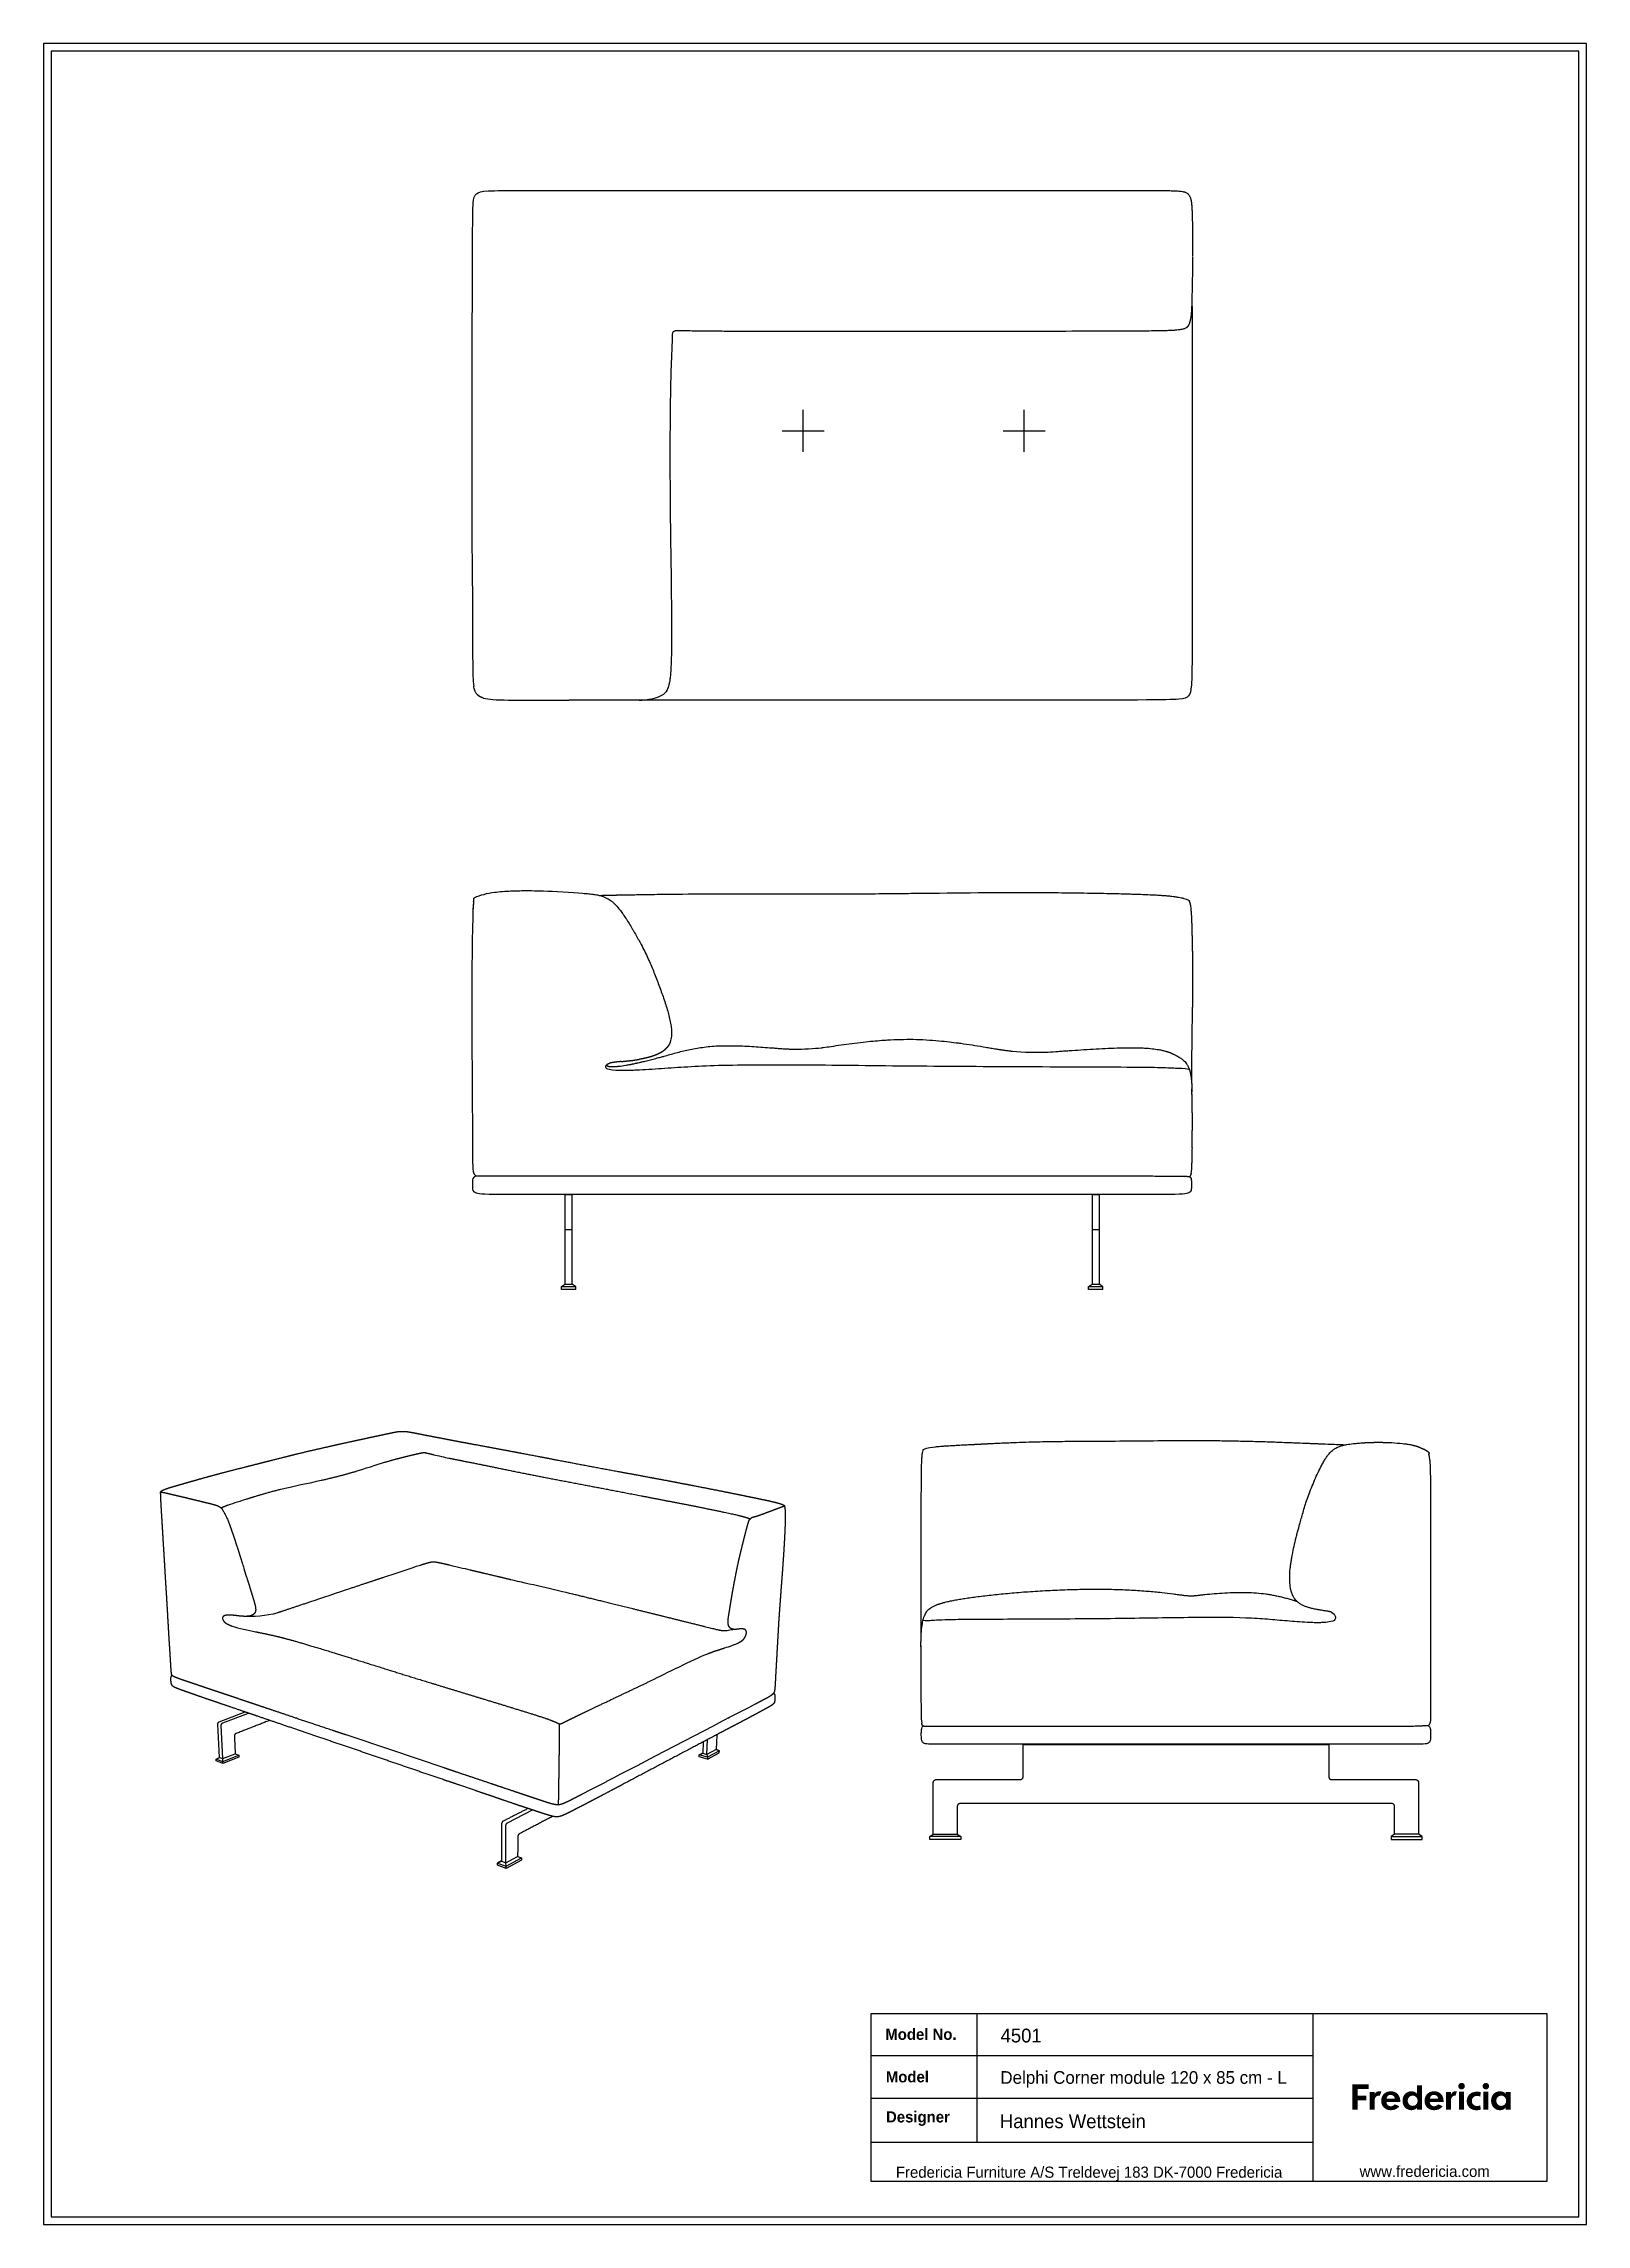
# Model space of a CAD drawing. Header units: millimetres. Extents: x 0 to 2575, y 0 to 3642.
import ezdxf

# ---------------------------------------------------------------- set-up
doc = ezdxf.new("R2010")
doc.units = ezdxf.units.MM
doc.layers.add('4501 Delphi Corner module 120 x 85 cm - L', color=7, linetype='Continuous', true_color=0x000000)
doc.styles.add('Circular Std Bold-Bold', font='')
doc.styles.add('Circular Std Book-Medium', font='')
doc.styles.get('Circular Std Bold-Bold').set_extended_font_data('Circular Std', bold=True)
doc.styles.get('Circular Std Book-Medium').set_extended_font_data('Circular Std')

msp = doc.modelspace()

# ---------------------------------------------------------------- texts
at = {"layer": '4501 Delphi Corner module 120 x 85 cm - L'}
for s, insert, char_height, width, attachment_point, style in [('Model No.', (1404.9, 307.9), 18.62, 290.215, 7, 'Circular Std Bold-Bold'), ('{\\fCircular Std|b0;4501}', (1597.3, 326.9), 23.078, 177.019, 1, 'Circular Std Bold-Bold'), ('Model', (1405.8, 236.9), 18.62, 189.929, 7, 'Circular Std Bold-Bold'), ('Delphi Corner module 120 x 85 cm - L', (1597, 255.9), 21.155, 1043.579, 1, 'Circular Std Book-Medium'), ('Designer', (1406.1, 164.5), 18.62, 253.17, 7, 'Circular Std Bold-Bold'), ('Hannes Wettstein', (1596.2, 183.8), 23.078, 564.787, 1, 'Circular Std Book-Medium'), ('Fredericia Furniture A/S Treldevej 183 DK-7000 Fredericia', (1745.1, 96.5), 18.624, 1398.474, 2, 'Circular Std Book-Medium'), ('www.fredericia.com', (2196.6, 97.9), 18.624, 516.164, 1, 'Circular Std Book-Medium')]:
    msp.add_mtext(s, dxfattribs=dict(at, insert=insert, char_height=char_height, width=width, attachment_point=attachment_point, style=style))

# ---------------------------------------------------------------- hatches: boundary and pattern name
at = {"layer": '4501 Delphi Corner module 120 x 85 cm - L', "true_color": 0x1d1d1b}
for points in [[(2211.9, 226.2), (2193.5, 226.2), (2193.5, 214.7), (2208, 214.7), (2208, 207.1), (2193.5, 207.1), (2193.5, 191.6), (2184.6, 191.6), (2184.6, 233.8), (2211.9, 233.8)], [(2232.9, 221.9), (2232.8, 222), (2232.6, 222), (2232.5, 222), (2232.3, 222.1), (2232, 222.1), (2231.7, 222.2), (2231.4, 222.2), (2231, 222.3), (2230.7, 222.3), (2230.3, 222.3), (2229.9, 222.3), (2229.6, 222.3), (2229.2, 222.3), (2228.8, 222.3), (2228.5, 222.3), (2228.2, 222.2), (2227.8, 222.2), (2227.5, 222.1), (2227.1, 222), (2227, 222), (2226.8, 221.9), (2226.7, 221.9), (2226.5, 221.8), (2226.4, 221.8), (2226.2, 221.7), (2226, 221.7), (2225.9, 221.6), (2225.7, 221.6), (2225.6, 221.5), (2225.5, 221.4), (2225.3, 221.4), (2225.2, 221.3), (2225, 221.2), (2224.9, 221.1), (2224.8, 221.1), (2224.6, 221), (2224.5, 220.9), (2224.4, 220.8), (2224.2, 220.7), (2224.1, 220.6), (2224, 220.5), (2223.9, 220.4), (2223.8, 220.3), (2223.6, 220.2), (2223.5, 220.1), (2223.4, 220), (2223.3, 219.9), (2223.2, 219.8), (2223.1, 219.7), (2223, 219.6), (2222.9, 219.4), (2222.8, 219.3), (2222.7, 219.2), (2222.6, 219.1), (2222.5, 218.9), (2222.4, 218.8), (2222.3, 218.7), (2222.2, 218.5), (2222.2, 218.4), (2222.1, 218.3), (2222, 218.1), (2221.9, 218), (2221.9, 217.8), (2221.8, 217.7), (2221.7, 217.5), (2221.7, 221.3), (2213.4, 221.3), (2213.4, 191.6), (2221.7, 191.6), (2221.7, 205.9), (2221.7, 206.7), (2221.8, 207.1), (2221.8, 207.5), (2221.8, 208), (2221.8, 208.4), (2221.9, 208.8), (2221.9, 209), (2222, 209.2), (2222, 209.4), (2222.1, 209.7), (2222.1, 209.9), (2222.2, 210.1), (2222.2, 210.3), (2222.3, 210.5), (2222.4, 210.7), (2222.5, 210.9), (2222.5, 211.1), (2222.6, 211.3), (2222.7, 211.5), (2222.9, 211.7), (2222.9, 211.8), (2223, 211.9), (2223, 212), (2223.1, 212.1), (2223.2, 212.2), (2223.2, 212.3), (2223.3, 212.4), (2223.4, 212.5), (2223.4, 212.6), (2223.5, 212.7), (2223.6, 212.8), (2223.7, 212.9), (2223.8, 212.9), (2223.8, 213), (2223.9, 213.1), (2224, 213.2), (2224.1, 213.3), (2224.2, 213.3), (2224.3, 213.4), (2224.4, 213.5), (2224.4, 213.5), (2224.5, 213.6), (2224.6, 213.7), (2224.7, 213.7), (2224.8, 213.8), (2224.9, 213.9), (2225, 213.9), (2225.1, 214), (2225.2, 214.1), (2225.4, 214.2), (2225.6, 214.2), (2225.8, 214.3), (2226, 214.4), (2226.2, 214.5), (2226.3, 214.5), (2226.5, 214.6), (2226.7, 214.6), (2226.9, 214.7), (2227.1, 214.7), (2227.2, 214.8), (2227.4, 214.8), (2227.6, 214.8), (2227.8, 214.8), (2227.9, 214.9), (2228.1, 214.9), (2228.3, 214.9), (2228.6, 214.9), (2228.9, 214.9), (2229.1, 214.9), (2229.3, 214.9), (2229.5, 214.9), (2229.6, 214.9), (2229.8, 214.9), (2230, 214.8), (2230.2, 214.8), (2230.3, 214.8)], [(2359, 221.9), (2358.7, 222), (2358.5, 222), (2358.3, 222.1), (2358.2, 222.1), (2358.1, 222.1), (2357.9, 222.2), (2357.8, 222.2), (2357.6, 222.2), (2357.5, 222.2), (2357.3, 222.2), (2357.2, 222.3), (2357, 222.3), (2356.9, 222.3), (2356.7, 222.3), (2356.5, 222.3), (2356.4, 222.3), (2356.2, 222.3), (2356.1, 222.3), (2355.9, 222.2), (2355.8, 222.2), (2355.6, 222.2), (2355.5, 222.2), (2355.3, 222.2), (2355.2, 222.1), (2355, 222.1), (2354.9, 222.1), (2354.8, 222.1), (2354.6, 222), (2354.5, 222), (2354.3, 221.9), (2354.2, 221.9), (2354.1, 221.8), (2354, 221.8), (2353.8, 221.8), (2353.7, 221.7), (2353.6, 221.6), (2353.5, 221.6), (2353.3, 221.5), (2353.2, 221.5), (2353.1, 221.4), (2353, 221.3), (2352.9, 221.3), (2352.8, 221.2), (2352.6, 221.1), (2352.5, 221.1), (2352.4, 221), (2352.4, 220.9), (2352.3, 220.9), (2352.2, 220.8), (2352, 220.7), (2351.9, 220.5), (2351.7, 220.4), (2351.5, 220.2), (2351.3, 220), (2351.2, 219.9), (2351.1, 219.7), (2350.9, 219.6), (2350.8, 219.5), (2350.7, 219.3), (2350.6, 219.2), (2350.5, 219), (2350.4, 218.9), (2350.2, 218.7), (2350.1, 218.5), (2350, 218.3), (2349.9, 218.2), (2349.8, 218), (2349.7, 217.8), (2349.6, 217.5), (2349.4, 217.3), (2349.3, 217.1), (2349.2, 216.9), (2349.2, 221.3), (2340.9, 221.3), (2340.9, 191.6), (2349.2, 191.6), (2349.2, 205.9), (2349.2, 206.7), (2349.3, 207.5), (2349.3, 207.9), (2349.3, 208.4), (2349.4, 208.8), (2349.4, 209.2), (2349.5, 209.4), (2349.5, 209.6), (2349.6, 209.9), (2349.6, 210.1), (2349.7, 210.3), (2349.7, 210.5), (2349.8, 210.7), (2349.9, 210.9), (2349.9, 211.1), (2350, 211.3), (2350.1, 211.5), (2350.2, 211.7), (2350.3, 211.9), (2350.4, 212.1), (2350.5, 212.3), (2350.6, 212.4), (2350.7, 212.5), (2350.7, 212.6), (2350.8, 212.7), (2350.9, 212.8), (2350.9, 212.8), (2351, 212.9), (2351.1, 213), (2351.1, 213.1), (2351.2, 213.2), (2351.3, 213.2), (2351.4, 213.3), (2351.4, 213.4), (2351.5, 213.5), (2351.6, 213.5), (2351.7, 213.6), (2351.7, 213.7), (2351.8, 213.7), (2351.9, 213.8), (2352, 213.8), (2352, 213.9), (2352.1, 213.9), (2352.2, 214), (2352.3, 214), (2352.4, 214.1), (2352.4, 214.1), (2352.5, 214.2), (2352.6, 214.2), (2352.8, 214.3), (2352.9, 214.4), (2353.1, 214.5), (2353.2, 214.5), (2353.4, 214.6), (2353.6, 214.6), (2353.7, 214.7), (2353.9, 214.7), (2354, 214.7), (2354.2, 214.8), (2354.3, 214.8), (2354.5, 214.8), (2354.6, 214.8), (2354.8, 214.8), (2354.9, 214.9), (2355.1, 214.9), (2355.2, 214.9), (2355.5, 214.9), (2355.6, 214.9), (2355.8, 214.9), (2356, 214.9), (2356.1, 214.8), (2356.3, 214.8), (2356.4, 214.8), (2356.6, 214.8), (2356.7, 214.8)]]:
    msp.add_hatch(color=179, dxfattribs=at).paths.add_polyline_path(points, flags=0)
h = msp.add_hatch(color=179, dxfattribs=at)
h.paths.add_polyline_path([(2248.6, 222.3), (2248.2, 222.3), (2247.7, 222.3), (2247.3, 222.2), (2246.9, 222.2), (2246.4, 222.2), (2246, 222.1), (2245.6, 222.1), (2245.2, 222), (2244.8, 221.9), (2244.4, 221.8), (2244, 221.7), (2243.6, 221.6), (2243.2, 221.5), (2242.8, 221.4), (2242.4, 221.2), (2242.1, 221.1), (2241.7, 220.9), (2241.3, 220.8), (2241, 220.6), (2240.6, 220.4), (2240.3, 220.2), (2239.9, 220), (2239.6, 219.8), (2239.3, 219.6), (2239, 219.4), (2238.6, 219.2), (2238.3, 218.9), (2238, 218.7), (2237.7, 218.4), (2237.4, 218.2), (2237.2, 217.9), (2236.9, 217.6), (2236.6, 217.3), (2236.4, 217.1), (2236.2, 216.8), (2235.9, 216.5), (2235.7, 216.2), (2235.5, 215.9), (2235.3, 215.6), (2235.1, 215.3), (2234.9, 214.9), (2234.7, 214.6), (2234.5, 214.3), (2234.4, 214), (2234.2, 213.6), (2234, 213.3), (2233.9, 212.9), (2233.8, 212.6), (2233.6, 212.2), (2233.5, 211.9), (2233.4, 211.5), (2233.3, 211.1), (2233.2, 210.8), (2233.1, 210.4), (2233, 210), (2232.9, 209.6), (2232.9, 209.2), (2232.8, 208.9), (2232.8, 208.5), (2232.7, 208.1), (2232.7, 207.7), (2232.7, 207.3), (2232.7, 206.9), (2232.7, 206.5), (2232.7, 206), (2232.7, 205.6), (2232.7, 205.2), (2232.7, 204.8), (2232.8, 204.3), (2232.8, 203.9), (2232.9, 203.5), (2233, 203.1), (2233, 202.7), (2233.1, 202.3), (2233.2, 201.9), (2233.3, 201.6), (2233.4, 201.2), (2233.6, 200.8), (2233.7, 200.5), (2233.8, 200.1), (2234, 199.7), (2234.1, 199.4), (2234.3, 199), (2234.5, 198.7), (2234.6, 198.4), (2234.8, 198), (2235, 197.7), (2235.2, 197.4), (2235.4, 197.1), (2235.7, 196.8), (2235.9, 196.5), (2236.1, 196.2), (2236.4, 195.9), (2236.6, 195.6), (2236.9, 195.4), (2237.1, 195.1), (2237.4, 194.9), (2237.7, 194.6), (2237.9, 194.4), (2238.2, 194.1), (2238.5, 193.9), (2238.8, 193.7), (2239.1, 193.5), (2239.4, 193.2), (2239.8, 193), (2240.1, 192.9), (2240.4, 192.7), (2240.7, 192.5), (2241.1, 192.3), (2241.4, 192.2), (2241.8, 192), (2242.2, 191.9), (2242.5, 191.7), (2242.9, 191.6), (2243.3, 191.5), (2243.6, 191.4), (2244, 191.3), (2244.4, 191.2), (2244.8, 191.1), (2245.2, 191), (2245.6, 190.9), (2246, 190.9), (2246.5, 190.8), (2246.9, 190.8), (2247.3, 190.8), (2247.7, 190.7), (2248.2, 190.7), (2248.6, 190.7), (2249.1, 190.7), (2249.5, 190.7), (2250, 190.8), (2250.4, 190.8), (2250.9, 190.8), (2251.3, 190.9), (2251.7, 190.9), (2252.1, 191), (2252.5, 191.1), (2252.9, 191.1), (2253.3, 191.2), (2253.7, 191.3), (2254.1, 191.4), (2254.4, 191.5), (2254.8, 191.6), (2255.1, 191.7), (2255.4, 191.8), (2255.8, 191.9), (2256.1, 192.1), (2256.4, 192.2), (2256.7, 192.3), (2257, 192.4), (2257.3, 192.6), (2257.5, 192.7), (2257.8, 192.9), (2258.1, 193), (2258.3, 193.2), (2258.5, 193.3), (2258.8, 193.4), (2259, 193.6), (2259.4, 193.9), (2259.8, 194.2), (2260.2, 194.5), (2260.6, 194.8), (2260.9, 195.1), (2261.2, 195.3), (2261.4, 195.6), (2261.7, 195.9), (2261.9, 196.1), (2262.1, 196.3), (2262.2, 196.5), (2262.3, 196.7), (2262.4, 196.8), (2262.5, 196.9), (2262.6, 197), (2262.6, 197.1), (2262.6, 197.1), (2262.8, 197.3), (2262.5, 197.4), (2255.2, 200.7), (2255.1, 200.6), (2255.1, 200.5), (2255, 200.4), (2255, 200.3), (2254.9, 200.3), (2254.8, 200.2), (2254.7, 200), (2254.6, 199.9), (2254.5, 199.8), (2254.4, 199.7), (2254.2, 199.5), (2254.1, 199.4), (2253.9, 199.2), (2253.7, 199.1), (2253.5, 198.9), (2253.3, 198.8), (2253.1, 198.6), (2252.9, 198.5), (2252.7, 198.4), (2252.6, 198.3), (2252.5, 198.3), (2252.4, 198.2), (2252.2, 198.1), (2252.1, 198), (2251.9, 198), (2251.8, 197.9), (2251.6, 197.9), (2251.5, 197.8), (2251.3, 197.7), (2251.2, 197.7), (2251, 197.6), (2250.9, 197.6), (2250.7, 197.5), (2250.5, 197.5), (2250.3, 197.5), (2250.2, 197.4), (2250, 197.4), (2249.8, 197.4), (2249.6, 197.4), (2249.4, 197.3), (2249.2, 197.3), (2249, 197.3), (2248.8, 197.3), (2248.6, 197.3), (2248.4, 197.3), (2248.1, 197.3), (2247.9, 197.3), (2247.6, 197.3), (2247.4, 197.4), (2247.2, 197.4), (2247, 197.5), (2246.8, 197.5), (2246.5, 197.6), (2246.3, 197.6), (2246.1, 197.7), (2246, 197.7), (2245.8, 197.8), (2245.6, 197.9), (2245.4, 198), (2245.2, 198.1), (2245.1, 198.2), (2244.9, 198.3), (2244.7, 198.4), (2244.6, 198.5), (2244.4, 198.6), (2244.3, 198.7), (2244.1, 198.8), (2244, 198.9), (2243.9, 199), (2243.7, 199.1), (2243.6, 199.3), (2243.5, 199.4), (2243.4, 199.5), (2243.2, 199.7), (2243.1, 199.8), (2243, 199.9), (2242.9, 200.1), (2242.8, 200.2), (2242.7, 200.3), (2242.6, 200.5), (2242.6, 200.6), (2242.5, 200.8), (2242.4, 200.9), (2242.3, 201.1), (2242.2, 201.2), (2242.2, 201.4), (2242.1, 201.5), (2242, 201.6), (2242, 201.8), (2241.9, 201.9), (2241.9, 202.1), (2241.8, 202.2), (2241.8, 202.4), (2241.7, 202.5), (2241.7, 202.6), (2241.7, 202.8), (2241.6, 202.9), (2241.6, 203.1), (2241.6, 203.2), (2241.6, 203.3), (2241.5, 203.4), (2241.5, 203.6), (2241.5, 203.7), (2241.5, 203.8), (2241.5, 203.9), (2241.5, 204.1), (2241.5, 204.2), (2241.5, 204.3), (2264.3, 204.3), (2264.3, 204.7), (2264.4, 205.2), (2264.4, 205.6), (2264.4, 206), (2264.4, 206.5), (2264.4, 206.9), (2264.3, 207.4), (2264.3, 207.8), (2264.3, 208.2), (2264.2, 208.7), (2264.2, 209.1), (2264.1, 209.5), (2264, 209.9), (2263.9, 210.4), (2263.8, 210.8), (2263.7, 211.2), (2263.6, 211.6), (2263.5, 212), (2263.3, 212.4), (2263.2, 212.8), (2263, 213.2), (2262.9, 213.6), (2262.7, 214), (2262.5, 214.3), (2262.3, 214.7), (2262.1, 215.1), (2261.9, 215.4), (2261.7, 215.8), (2261.5, 216.1), (2261.3, 216.4), (2261, 216.7), (2260.8, 217), (2260.5, 217.4), (2260.2, 217.7), (2259.9, 218), (2259.6, 218.2), (2259.3, 218.5), (2259, 218.8), (2258.7, 219), (2258.4, 219.3), (2258, 219.5), (2257.7, 219.8), (2257.3, 220), (2257, 220.2), (2256.6, 220.4), (2256.2, 220.6), (2255.9, 220.8), (2255.5, 220.9), (2255.1, 221.1), (2254.7, 221.2), (2254.3, 221.4), (2253.9, 221.5), (2253.5, 221.6), (2253.1, 221.8), (2252.6, 221.9), (2252.2, 221.9), (2251.8, 222), (2251.3, 222.1), (2250.9, 222.2), (2250.4, 222.2), (2250, 222.2), (2249.5, 222.3), (2249.1, 222.3)], flags=0)
h.paths.add_polyline_path([(2241.7, 209.8), (2241.7, 209.9), (2241.7, 210), (2241.7, 210.1), (2241.7, 210.2), (2241.7, 210.3), (2241.8, 210.4), (2241.8, 210.5), (2241.8, 210.6), (2241.8, 210.7), (2241.8, 210.9), (2241.9, 211), (2241.9, 211.1), (2241.9, 211.2), (2241.9, 211.4), (2242, 211.5), (2242, 211.6), (2242.1, 211.7), (2242.1, 211.9), (2242.2, 212), (2242.2, 212.1), (2242.3, 212.3), (2242.3, 212.4), (2242.4, 212.6), (2242.4, 212.7), (2242.5, 212.8), (2242.6, 213), (2242.7, 213.1), (2242.7, 213.2), (2242.8, 213.3), (2242.9, 213.5), (2243, 213.6), (2243.1, 213.7), (2243.2, 213.9), (2243.3, 214), (2243.4, 214.1), (2243.5, 214.2), (2243.6, 214.4), (2243.7, 214.5), (2243.9, 214.6), (2244, 214.7), (2244.1, 214.8), (2244.3, 214.9), (2244.4, 215), (2244.6, 215.1), (2244.7, 215.2), (2244.9, 215.3), (2245, 215.4), (2245.2, 215.5), (2245.4, 215.6), (2245.5, 215.6), (2245.7, 215.7), (2245.9, 215.8), (2246.1, 215.8), (2246.3, 215.9), (2246.5, 216), (2246.7, 216), (2246.9, 216.1), (2247.2, 216.1), (2247.4, 216.1), (2247.6, 216.2), (2247.9, 216.2), (2248.1, 216.2), (2248.3, 216.2), (2248.6, 216.2), (2248.8, 216.2), (2249, 216.2), (2249.2, 216.2), (2249.4, 216.2), (2249.5, 216.1), (2249.7, 216.1), (2249.9, 216.1), (2250.1, 216.1), (2250.2, 216), (2250.4, 216), (2250.6, 215.9), (2250.7, 215.9), (2250.9, 215.8), (2251.1, 215.7), (2251.2, 215.7), (2251.4, 215.6), (2251.5, 215.5), (2251.7, 215.5), (2251.8, 215.4), (2252, 215.3), (2252.1, 215.2), (2252.3, 215.1), (2252.4, 215), (2252.5, 214.9), (2252.7, 214.9), (2252.8, 214.8), (2252.9, 214.6), (2253, 214.5), (2253.2, 214.4), (2253.3, 214.3), (2253.4, 214.2), (2253.5, 214.1), (2253.6, 214), (2253.7, 213.9), (2253.8, 213.7), (2253.9, 213.6), (2254, 213.5), (2254.1, 213.4), (2254.2, 213.2), (2254.3, 213.1), (2254.4, 213), (2254.4, 212.8), (2254.5, 212.7), (2254.6, 212.6), (2254.7, 212.4), (2254.7, 212.3), (2254.8, 212.2), (2254.9, 212), (2254.9, 211.9), (2255, 211.7), (2255, 211.6), (2255.1, 211.5), (2255.1, 211.3), (2255.1, 211.2), (2255.2, 211), (2255.2, 210.9), (2255.2, 210.8), (2255.3, 210.6), (2255.3, 210.5), (2255.3, 210.3), (2255.3, 210.2), (2255.3, 210), (2255.3, 209.9), (2255.3, 209.8)], flags=0)
at = {"layer": '4501 Delphi Corner module 120 x 85 cm - L', "true_color": 0x1d1d1b, "extrusion": (0, 0, -1)}
h = msp.add_hatch(color=179, dxfattribs=at)
h.paths.add_polyline_path([(-2292.5, 191.6), (-2292.5, 195), (-2292.4, 194.8), (-2292.3, 194.7), (-2292.2, 194.5), (-2292.1, 194.4), (-2292, 194.3), (-2291.9, 194.1), (-2291.8, 194), (-2291.6, 193.9), (-2291.5, 193.7), (-2291.4, 193.6), (-2291.2, 193.5), (-2291.1, 193.4), (-2291, 193.3), (-2290.8, 193.2), (-2290.7, 193.1), (-2290.5, 192.9), (-2290.4, 192.8), (-2290.2, 192.7), (-2290.1, 192.6), (-2289.9, 192.6), (-2289.6, 192.4), (-2289.3, 192.2), (-2289, 192), (-2288.7, 191.9), (-2288.4, 191.8), (-2288, 191.6), (-2287.7, 191.5), (-2287.4, 191.4), (-2287.1, 191.3), (-2286.7, 191.2), (-2286.4, 191.1), (-2286.1, 191), (-2285.8, 191), (-2285.5, 190.9), (-2285.2, 190.9), (-2284.9, 190.8), (-2284.6, 190.8), (-2284.4, 190.8), (-2284.1, 190.7), (-2283.9, 190.7), (-2283.6, 190.7), (-2283.4, 190.7), (-2283, 190.7), (-2282.6, 190.7), (-2282.1, 190.7), (-2281.7, 190.8), (-2281.3, 190.8), (-2280.9, 190.9), (-2280.5, 190.9), (-2280.1, 191), (-2279.7, 191.1), (-2279.3, 191.2), (-2278.9, 191.3), (-2278.5, 191.4), (-2278.2, 191.5), (-2277.8, 191.6), (-2277.4, 191.8), (-2277.1, 191.9), (-2276.7, 192.1), (-2276.4, 192.2), (-2276.1, 192.4), (-2275.7, 192.6), (-2275.4, 192.8), (-2275.1, 193), (-2274.8, 193.2), (-2274.5, 193.4), (-2274.2, 193.6), (-2273.9, 193.8), (-2273.6, 194), (-2273.3, 194.3), (-2273.1, 194.5), (-2272.8, 194.8), (-2272.6, 195), (-2272.3, 195.3), (-2272.1, 195.6), (-2271.8, 195.8), (-2271.6, 196.1), (-2271.4, 196.4), (-2271.2, 196.7), (-2271, 197), (-2270.8, 197.3), (-2270.6, 197.6), (-2270.4, 198), (-2270.2, 198.3), (-2270.1, 198.6), (-2269.9, 198.9), (-2269.7, 199.3), (-2269.6, 199.6), (-2269.5, 200), (-2269.3, 200.3), (-2269.2, 200.7), (-2269.1, 201), (-2269, 201.4), (-2268.9, 201.8), (-2268.8, 202.1), (-2268.7, 202.5), (-2268.6, 202.9), (-2268.6, 203.3), (-2268.5, 203.7), (-2268.4, 204.1), (-2268.4, 204.5), (-2268.4, 204.9), (-2268.3, 205.3), (-2268.3, 205.7), (-2268.3, 206.1), (-2268.3, 206.5), (-2268.3, 206.9), (-2268.3, 207.3), (-2268.3, 207.7), (-2268.4, 208.1), (-2268.4, 208.5), (-2268.4, 208.9), (-2268.5, 209.3), (-2268.6, 209.7), (-2268.6, 210.1), (-2268.7, 210.5), (-2268.8, 210.8), (-2268.9, 211.2), (-2269, 211.6), (-2269.1, 212), (-2269.2, 212.3), (-2269.3, 212.7), (-2269.5, 213), (-2269.6, 213.4), (-2269.7, 213.7), (-2269.9, 214.1), (-2270.1, 214.4), (-2270.2, 214.7), (-2270.4, 215), (-2270.6, 215.4), (-2270.8, 215.7), (-2271, 216), (-2271.2, 216.3), (-2271.4, 216.6), (-2271.6, 216.9), (-2271.8, 217.1), (-2272.1, 217.4), (-2272.3, 217.7), (-2272.6, 217.9), (-2272.8, 218.2), (-2273.1, 218.5), (-2273.3, 218.7), (-2273.6, 218.9), (-2273.9, 219.2), (-2274.2, 219.4), (-2274.5, 219.6), (-2274.8, 219.8), (-2275.1, 220), (-2275.4, 220.2), (-2275.7, 220.4), (-2276.1, 220.6), (-2276.4, 220.7), (-2276.7, 220.9), (-2277.1, 221.1), (-2277.4, 221.2), (-2277.8, 221.3), (-2278.2, 221.5), (-2278.5, 221.6), (-2278.9, 221.7), (-2279.3, 221.8), (-2279.7, 221.9), (-2280.1, 222), (-2280.5, 222), (-2280.9, 222.1), (-2281.3, 222.2), (-2281.7, 222.2), (-2282.1, 222.2), (-2282.6, 222.3), (-2283, 222.3), (-2283.4, 222.3), (-2283.6, 222.3), (-2283.9, 222.3), (-2284.1, 222.3), (-2284.4, 222.2), (-2284.6, 222.2), (-2284.9, 222.2), (-2285.2, 222.1), (-2285.5, 222.1), (-2285.8, 222), (-2286.1, 221.9), (-2286.4, 221.9), (-2286.7, 221.8), (-2287.1, 221.7), (-2287.4, 221.6), (-2287.7, 221.5), (-2288, 221.4), (-2288.4, 221.2), (-2288.7, 221.1), (-2289, 220.9), (-2289.3, 220.8), (-2289.6, 220.6), (-2289.9, 220.4), (-2290.1, 220.3), (-2290.2, 220.2), (-2290.4, 220.1), (-2290.5, 220), (-2290.7, 219.9), (-2290.8, 219.8), (-2291, 219.7), (-2291.1, 219.6), (-2291.2, 219.5), (-2291.4, 219.4), (-2291.5, 219.2), (-2291.6, 219.1), (-2291.8, 219), (-2291.9, 218.9), (-2292, 218.7), (-2292.1, 218.6), (-2292.2, 218.4), (-2292.3, 218.3), (-2292.4, 218.2), (-2292.5, 218), (-2292.5, 232), (-2300.9, 232), (-2300.9, 191.6)], flags=0)
h.paths.add_polyline_path([(-2285.2, 197.9), (-2285.4, 197.9), (-2285.6, 197.9), (-2285.8, 197.9), (-2286, 198), (-2286.2, 198), (-2286.4, 198), (-2286.6, 198), (-2286.8, 198.1), (-2287, 198.1), (-2287.2, 198.2), (-2287.4, 198.2), (-2287.6, 198.3), (-2287.8, 198.4), (-2288, 198.4), (-2288.2, 198.5), (-2288.4, 198.6), (-2288.5, 198.7), (-2288.7, 198.7), (-2288.9, 198.8), (-2289.1, 198.9), (-2289.2, 199), (-2289.4, 199.1), (-2289.6, 199.3), (-2289.7, 199.4), (-2289.9, 199.5), (-2290.1, 199.6), (-2290.2, 199.7), (-2290.4, 199.9), (-2290.5, 200), (-2290.7, 200.1), (-2290.8, 200.3), (-2291, 200.4), (-2291.1, 200.6), (-2291.2, 200.7), (-2291.4, 200.9), (-2291.5, 201), (-2291.6, 201.2), (-2291.7, 201.3), (-2291.8, 201.5), (-2292, 201.7), (-2292.1, 201.8), (-2292.2, 202), (-2292.3, 202.2), (-2292.4, 202.4), (-2292.5, 202.6), (-2292.6, 202.7), (-2292.6, 202.9), (-2292.7, 203.1), (-2292.8, 203.3), (-2292.9, 203.5), (-2292.9, 203.7), (-2293, 203.9), (-2293, 204.1), (-2293.1, 204.3), (-2293.2, 204.5), (-2293.2, 204.7), (-2293.2, 204.9), (-2293.3, 205.2), (-2293.3, 205.4), (-2293.3, 205.6), (-2293.3, 205.8), (-2293.4, 206), (-2293.4, 206.2), (-2293.4, 206.5), (-2293.4, 206.7), (-2293.4, 206.9), (-2293.3, 207.1), (-2293.3, 207.3), (-2293.3, 207.5), (-2293.3, 207.8), (-2293.2, 208), (-2293.2, 208.2), (-2293.2, 208.4), (-2293.1, 208.6), (-2293, 208.8), (-2293, 209), (-2292.9, 209.2), (-2292.9, 209.4), (-2292.8, 209.6), (-2292.7, 209.8), (-2292.6, 210), (-2292.6, 210.2), (-2292.5, 210.3), (-2292.4, 210.5), (-2292.3, 210.7), (-2292.2, 210.9), (-2292.1, 211.1), (-2292, 211.2), (-2291.8, 211.4), (-2291.7, 211.6), (-2291.6, 211.7), (-2291.5, 211.9), (-2291.4, 212), (-2291.2, 212.2), (-2291.1, 212.4), (-2291, 212.5), (-2290.8, 212.6), (-2290.7, 212.8), (-2290.5, 212.9), (-2290.4, 213.1), (-2290.2, 213.2), (-2290.1, 213.3), (-2289.9, 213.4), (-2289.7, 213.5), (-2289.6, 213.7), (-2289.4, 213.8), (-2289.2, 213.9), (-2289.1, 214), (-2288.9, 214.1), (-2288.7, 214.2), (-2288.5, 214.2), (-2288.4, 214.3), (-2288.2, 214.4), (-2288, 214.5), (-2287.8, 214.6), (-2287.6, 214.6), (-2287.4, 214.7), (-2287.2, 214.7), (-2287, 214.8), (-2286.8, 214.8), (-2286.6, 214.9), (-2286.4, 214.9), (-2286.2, 214.9), (-2286, 215), (-2285.8, 215), (-2285.6, 215), (-2285.4, 215), (-2285.2, 215), (-2284.9, 215), (-2284.7, 215), (-2284.5, 215), (-2284.3, 215), (-2284.1, 214.9), (-2283.9, 214.9), (-2283.7, 214.9), (-2283.5, 214.8), (-2283.3, 214.8), (-2283.1, 214.7), (-2282.9, 214.7), (-2282.7, 214.6), (-2282.5, 214.6), (-2282.3, 214.5), (-2282.2, 214.4), (-2282, 214.3), (-2281.8, 214.2), (-2281.6, 214.2), (-2281.4, 214.1), (-2281.3, 214), (-2281.1, 213.9), (-2280.9, 213.8), (-2280.7, 213.7), (-2280.6, 213.5), (-2280.4, 213.4), (-2280.3, 213.3), (-2280.1, 213.2), (-2279.9, 213.1), (-2279.8, 212.9), (-2279.6, 212.8), (-2279.5, 212.6), (-2279.4, 212.5), (-2279.2, 212.4), (-2279.1, 212.2), (-2279, 212), (-2278.8, 211.9), (-2278.7, 211.7), (-2278.6, 211.6), (-2278.5, 211.4), (-2278.4, 211.2), (-2278.3, 211.1), (-2278.1, 210.9), (-2278, 210.7), (-2277.9, 210.5), (-2277.9, 210.3), (-2277.8, 210.2), (-2277.7, 210), (-2277.6, 209.8), (-2277.5, 209.6), (-2277.5, 209.4), (-2277.4, 209.2), (-2277.3, 209), (-2277.3, 208.8), (-2277.2, 208.6), (-2277.2, 208.4), (-2277.1, 208.2), (-2277.1, 208), (-2277.1, 207.8), (-2277, 207.5), (-2277, 207.3), (-2277, 207.1), (-2277, 206.9), (-2277, 206.7), (-2277, 206.5), (-2277, 206.2), (-2277, 206), (-2277, 205.8), (-2277, 205.6), (-2277, 205.4), (-2277.1, 205.2), (-2277.1, 204.9), (-2277.1, 204.7), (-2277.2, 204.5), (-2277.2, 204.3), (-2277.3, 204.1), (-2277.3, 203.9), (-2277.4, 203.7), (-2277.5, 203.5), (-2277.5, 203.3), (-2277.6, 203.1), (-2277.7, 202.9), (-2277.8, 202.7), (-2277.9, 202.6), (-2277.9, 202.4), (-2278, 202.2), (-2278.1, 202), (-2278.3, 201.8), (-2278.4, 201.7), (-2278.5, 201.5), (-2278.6, 201.3), (-2278.7, 201.2), (-2278.8, 201), (-2279, 200.9), (-2279.1, 200.7), (-2279.2, 200.6), (-2279.4, 200.4), (-2279.5, 200.3), (-2279.6, 200.1), (-2279.8, 200), (-2279.9, 199.9), (-2280.1, 199.7), (-2280.3, 199.6), (-2280.4, 199.5), (-2280.6, 199.4), (-2280.7, 199.3), (-2280.9, 199.1), (-2281.1, 199), (-2281.3, 198.9), (-2281.4, 198.8), (-2281.6, 198.7), (-2281.8, 198.7), (-2282, 198.6), (-2282.2, 198.5), (-2282.3, 198.4), (-2282.5, 198.4), (-2282.7, 198.3), (-2282.9, 198.2), (-2283.1, 198.2), (-2283.3, 198.1), (-2283.5, 198.1), (-2283.7, 198), (-2283.9, 198), (-2284.1, 198), (-2284.3, 198), (-2284.5, 197.9), (-2284.7, 197.9), (-2284.9, 197.9)], flags=0)
at = {"layer": '4501 Delphi Corner module 120 x 85 cm - L', "true_color": 0x1d1d1b}
h = msp.add_hatch(color=179, dxfattribs=at)
h.paths.add_polyline_path([(2320.9, 222.3), (2320.5, 222.3), (2320, 222.3), (2319.6, 222.2), (2319.2, 222.2), (2318.8, 222.2), (2318.3, 222.1), (2317.9, 222.1), (2317.5, 222), (2317.1, 221.9), (2316.7, 221.8), (2316.3, 221.7), (2315.9, 221.6), (2315.5, 221.5), (2315.1, 221.4), (2314.8, 221.2), (2314.4, 221.1), (2314, 220.9), (2313.7, 220.8), (2313.3, 220.6), (2312.9, 220.4), (2312.6, 220.2), (2312.3, 220), (2311.9, 219.8), (2311.6, 219.6), (2311.3, 219.4), (2311, 219.2), (2310.7, 218.9), (2310.4, 218.7), (2310.1, 218.4), (2309.8, 218.2), (2309.5, 217.9), (2309.2, 217.6), (2309, 217.3), (2308.7, 217.1), (2308.5, 216.8), (2308.2, 216.5), (2308, 216.2), (2307.8, 215.9), (2307.6, 215.6), (2307.4, 215.3), (2307.2, 214.9), (2307, 214.6), (2306.8, 214.3), (2306.7, 214), (2306.5, 213.6), (2306.4, 213.3), (2306.2, 212.9), (2306.1, 212.6), (2306, 212.2), (2305.8, 211.9), (2305.7, 211.5), (2305.6, 211.1), (2305.5, 210.8), (2305.4, 210.4), (2305.3, 210), (2305.3, 209.6), (2305.2, 209.2), (2305.1, 208.9), (2305.1, 208.5), (2305.1, 208.1), (2305, 207.7), (2305, 207.3), (2305, 206.9), (2305, 206.5), (2305, 206), (2305, 205.6), (2305, 205.2), (2305.1, 204.8), (2305.1, 204.3), (2305.2, 203.9), (2305.2, 203.5), (2305.3, 203.1), (2305.4, 202.7), (2305.5, 202.3), (2305.6, 201.9), (2305.7, 201.6), (2305.8, 201.2), (2305.9, 200.8), (2306, 200.5), (2306.2, 200.1), (2306.3, 199.7), (2306.5, 199.4), (2306.6, 199), (2306.8, 198.7), (2307, 198.4), (2307.2, 198), (2307.4, 197.7), (2307.6, 197.4), (2307.8, 197.1), (2308, 196.8), (2308.2, 196.5), (2308.4, 196.2), (2308.7, 195.9), (2308.9, 195.6), (2309.2, 195.4), (2309.4, 195.1), (2309.7, 194.9), (2310, 194.6), (2310.3, 194.4), (2310.5, 194.1), (2310.8, 193.9), (2311.1, 193.7), (2311.4, 193.5), (2311.8, 193.2), (2312.1, 193), (2312.4, 192.9), (2312.7, 192.7), (2313.1, 192.5), (2313.4, 192.3), (2313.8, 192.2), (2314.1, 192), (2314.5, 191.9), (2314.8, 191.7), (2315.2, 191.6), (2315.6, 191.5), (2316, 191.4), (2316.4, 191.3), (2316.8, 191.2), (2317.1, 191.1), (2317.5, 191), (2318, 190.9), (2318.4, 190.9), (2318.8, 190.8), (2319.2, 190.8), (2319.6, 190.8), (2320.1, 190.7), (2320.5, 190.7), (2320.9, 190.7), (2321.4, 190.7), (2321.9, 190.7), (2322.3, 190.8), (2322.8, 190.8), (2323.2, 190.8), (2323.6, 190.9), (2324.1, 190.9), (2324.5, 191), (2324.9, 191.1), (2325.3, 191.1), (2325.6, 191.2), (2326, 191.3), (2326.4, 191.4), (2326.7, 191.5), (2327.1, 191.6), (2327.4, 191.7), (2327.8, 191.8), (2328.1, 191.9), (2328.4, 192.1), (2328.7, 192.2), (2329, 192.3), (2329.3, 192.4), (2329.6, 192.6), (2329.9, 192.7), (2330.1, 192.9), (2330.4, 193), (2330.6, 193.2), (2330.9, 193.3), (2331.1, 193.4), (2331.3, 193.6), (2331.8, 193.9), (2332.2, 194.2), (2332.5, 194.5), (2332.9, 194.8), (2333.2, 195.1), (2333.5, 195.3), (2333.8, 195.6), (2334, 195.9), (2334.2, 196.1), (2334.4, 196.3), (2334.5, 196.5), (2334.7, 196.7), (2334.8, 196.8), (2334.9, 196.9), (2334.9, 197), (2335, 197.1), (2335, 197.1), (2335.1, 197.3), (2334.9, 197.4), (2327.6, 200.7), (2327.5, 200.6), (2327.4, 200.5), (2327.4, 200.4), (2327.3, 200.3), (2327.2, 200.3), (2327.2, 200.2), (2327.1, 200), (2327, 199.9), (2326.8, 199.8), (2326.7, 199.7), (2326.6, 199.5), (2326.4, 199.4), (2326.2, 199.2), (2326.1, 199.1), (2325.9, 198.9), (2325.7, 198.8), (2325.4, 198.6), (2325.2, 198.5), (2325.1, 198.4), (2324.9, 198.3), (2324.8, 198.3), (2324.7, 198.2), (2324.6, 198.1), (2324.4, 198), (2324.3, 198), (2324.1, 197.9), (2324, 197.9), (2323.8, 197.8), (2323.7, 197.7), (2323.5, 197.7), (2323.3, 197.6), (2323.2, 197.6), (2323, 197.5), (2322.8, 197.5), (2322.7, 197.5), (2322.5, 197.4), (2322.3, 197.4), (2322.1, 197.4), (2321.9, 197.4), (2321.7, 197.3), (2321.5, 197.3), (2321.3, 197.3), (2321.1, 197.3), (2320.9, 197.3), (2320.7, 197.3), (2320.4, 197.3), (2320.2, 197.3), (2320, 197.3), (2319.7, 197.4), (2319.5, 197.4), (2319.3, 197.5), (2319.1, 197.5), (2318.9, 197.6), (2318.7, 197.6), (2318.5, 197.7), (2318.3, 197.7), (2318.1, 197.8), (2317.9, 197.9), (2317.7, 198), (2317.6, 198.1), (2317.4, 198.2), (2317.2, 198.3), (2317.1, 198.4), (2316.9, 198.5), (2316.7, 198.6), (2316.6, 198.7), (2316.5, 198.8), (2316.3, 198.9), (2316.2, 199), (2316.1, 199.1), (2315.9, 199.3), (2315.8, 199.4), (2315.7, 199.5), (2315.6, 199.7), (2315.5, 199.8), (2315.4, 199.9), (2315.3, 200.1), (2315.2, 200.2), (2315.1, 200.3), (2315, 200.5), (2314.9, 200.6), (2314.8, 200.8), (2314.7, 200.9), (2314.6, 201.1), (2314.6, 201.2), (2314.5, 201.4), (2314.4, 201.5), (2314.4, 201.6), (2314.3, 201.8), (2314.3, 201.9), (2314.2, 202.1), (2314.2, 202.2), (2314.1, 202.4), (2314.1, 202.5), (2314, 202.6), (2314, 202.8), (2314, 202.9), (2313.9, 203.1), (2313.9, 203.2), (2313.9, 203.3), (2313.9, 203.4), (2313.8, 203.6), (2313.8, 203.7), (2313.8, 203.8), (2313.8, 203.9), (2313.8, 204.1), (2313.8, 204.2), (2313.8, 204.3), (2336.6, 204.3), (2336.7, 204.7), (2336.7, 205.2), (2336.7, 205.6), (2336.7, 206), (2336.7, 206.5), (2336.7, 206.9), (2336.7, 207.4), (2336.6, 207.8), (2336.6, 208.2), (2336.5, 208.7), (2336.5, 209.1), (2336.4, 209.5), (2336.3, 209.9), (2336.3, 210.4), (2336.2, 210.8), (2336, 211.2), (2335.9, 211.6), (2335.8, 212), (2335.7, 212.4), (2335.5, 212.8), (2335.4, 213.2), (2335.2, 213.6), (2335, 214), (2334.9, 214.3), (2334.7, 214.7), (2334.5, 215.1), (2334.3, 215.4), (2334, 215.8), (2333.8, 216.1), (2333.6, 216.4), (2333.3, 216.7), (2333.1, 217), (2332.8, 217.4), (2332.5, 217.7), (2332.3, 218), (2332, 218.2), (2331.7, 218.5), (2331.3, 218.8), (2331, 219), (2330.7, 219.3), (2330.4, 219.5), (2330, 219.8), (2329.7, 220), (2329.3, 220.2), (2328.9, 220.4), (2328.6, 220.6), (2328.2, 220.8), (2327.8, 220.9), (2327.4, 221.1), (2327, 221.2), (2326.6, 221.4), (2326.2, 221.5), (2325.8, 221.6), (2325.4, 221.8), (2325, 221.9), (2324.5, 221.9), (2324.1, 222), (2323.7, 222.1), (2323.2, 222.2), (2322.8, 222.2), (2322.3, 222.2), (2321.9, 222.3), (2321.4, 222.3)], flags=0)
h.paths.add_polyline_path([(2314, 209.8), (2314, 209.9), (2314.1, 210), (2314.1, 210.1), (2314.1, 210.2), (2314.1, 210.3), (2314.1, 210.4), (2314.1, 210.5), (2314.1, 210.6), (2314.1, 210.7), (2314.2, 210.9), (2314.2, 211), (2314.2, 211.1), (2314.2, 211.2), (2314.3, 211.4), (2314.3, 211.5), (2314.3, 211.6), (2314.4, 211.7), (2314.4, 211.9), (2314.5, 212), (2314.5, 212.1), (2314.6, 212.3), (2314.6, 212.4), (2314.7, 212.6), (2314.8, 212.7), (2314.8, 212.8), (2314.9, 213), (2315, 213.1), (2315.1, 213.2), (2315.1, 213.3), (2315.2, 213.5), (2315.3, 213.6), (2315.4, 213.7), (2315.5, 213.9), (2315.6, 214), (2315.7, 214.1), (2315.8, 214.2), (2316, 214.4), (2316.1, 214.5), (2316.2, 214.6), (2316.3, 214.7), (2316.5, 214.8), (2316.6, 214.9), (2316.7, 215), (2316.9, 215.1), (2317, 215.2), (2317.2, 215.3), (2317.4, 215.4), (2317.5, 215.5), (2317.7, 215.6), (2317.9, 215.6), (2318.1, 215.7), (2318.2, 215.8), (2318.4, 215.8), (2318.6, 215.9), (2318.8, 216), (2319, 216), (2319.3, 216.1), (2319.5, 216.1), (2319.7, 216.1), (2319.9, 216.2), (2320.2, 216.2), (2320.4, 216.2), (2320.7, 216.2), (2320.9, 216.2), (2321.1, 216.2), (2321.3, 216.2), (2321.5, 216.2), (2321.7, 216.2), (2321.9, 216.1), (2322, 216.1), (2322.2, 216.1), (2322.4, 216.1), (2322.6, 216), (2322.7, 216), (2322.9, 215.9), (2323.1, 215.9), (2323.2, 215.8), (2323.4, 215.7), (2323.6, 215.7), (2323.7, 215.6), (2323.9, 215.5), (2324, 215.5), (2324.2, 215.4), (2324.3, 215.3), (2324.5, 215.2), (2324.6, 215.1), (2324.7, 215), (2324.9, 214.9), (2325, 214.9), (2325.1, 214.8), (2325.2, 214.6), (2325.4, 214.5), (2325.5, 214.4), (2325.6, 214.3), (2325.7, 214.2), (2325.8, 214.1), (2325.9, 214), (2326, 213.9), (2326.1, 213.7), (2326.2, 213.6), (2326.3, 213.5), (2326.4, 213.4), (2326.5, 213.2), (2326.6, 213.1), (2326.7, 213), (2326.8, 212.8), (2326.8, 212.7), (2326.9, 212.6), (2327, 212.4), (2327.1, 212.3), (2327.1, 212.2), (2327.2, 212), (2327.2, 211.9), (2327.3, 211.7), (2327.3, 211.6), (2327.4, 211.5), (2327.4, 211.3), (2327.5, 211.2), (2327.5, 211), (2327.5, 210.9), (2327.6, 210.8), (2327.6, 210.6), (2327.6, 210.5), (2327.6, 210.3), (2327.6, 210.2), (2327.6, 210), (2327.7, 209.9), (2327.7, 209.8)], flags=0)
at = {"layer": '4501 Delphi Corner module 120 x 85 cm - L', "true_color": 0x1d1d1b, "extrusion": (0, 0, -1)}
for points in [[(-2366.8, 225.4), (-2366.7, 225.4), (-2366.5, 225.4), (-2366.4, 225.4), (-2366.3, 225.5), (-2366.1, 225.5), (-2366, 225.5), (-2365.9, 225.5), (-2365.7, 225.5), (-2365.6, 225.6), (-2365.5, 225.6), (-2365.3, 225.6), (-2365.2, 225.7), (-2365.1, 225.7), (-2365, 225.8), (-2364.8, 225.8), (-2364.7, 225.9), (-2364.6, 225.9), (-2364.5, 226), (-2364.4, 226), (-2364.2, 226.1), (-2364.1, 226.1), (-2364, 226.2), (-2363.9, 226.3), (-2363.8, 226.4), (-2363.7, 226.4), (-2363.6, 226.5), (-2363.5, 226.6), (-2363.4, 226.7), (-2363.3, 226.8), (-2363.2, 226.8), (-2363.1, 226.9), (-2363, 227), (-2362.9, 227.1), (-2362.8, 227.2), (-2362.7, 227.3), (-2362.6, 227.4), (-2362.5, 227.5), (-2362.5, 227.6), (-2362.4, 227.7), (-2362.3, 227.8), (-2362.2, 227.9), (-2362.2, 228), (-2362.1, 228.2), (-2362, 228.3), (-2362, 228.4), (-2361.9, 228.5), (-2361.9, 228.6), (-2361.8, 228.7), (-2361.8, 228.9), (-2361.7, 229), (-2361.7, 229.1), (-2361.6, 229.2), (-2361.6, 229.4), (-2361.6, 229.5), (-2361.5, 229.6), (-2361.5, 229.8), (-2361.5, 229.9), (-2361.4, 230), (-2361.4, 230.2), (-2361.4, 230.3), (-2361.4, 230.4), (-2361.4, 230.6), (-2361.4, 230.7), (-2361.4, 230.9), (-2361.4, 231), (-2361.4, 231.1), (-2361.4, 231.3), (-2361.4, 231.4), (-2361.4, 231.6), (-2361.4, 231.7), (-2361.5, 231.8), (-2361.5, 232), (-2361.5, 232.1), (-2361.6, 232.2), (-2361.6, 232.4), (-2361.6, 232.5), (-2361.7, 232.6), (-2361.7, 232.7), (-2361.8, 232.9), (-2361.8, 233), (-2361.9, 233.1), (-2361.9, 233.2), (-2362, 233.3), (-2362, 233.5), (-2362.1, 233.6), (-2362.2, 233.7), (-2362.2, 233.8), (-2362.3, 233.9), (-2362.4, 234), (-2362.5, 234.1), (-2362.5, 234.2), (-2362.6, 234.3), (-2362.7, 234.4), (-2362.8, 234.5), (-2362.9, 234.6), (-2363, 234.7), (-2363.1, 234.8), (-2363.2, 234.9), (-2363.3, 235), (-2363.4, 235.1), (-2363.5, 235.1), (-2363.6, 235.2), (-2363.7, 235.3), (-2363.8, 235.4), (-2363.9, 235.4), (-2364, 235.5), (-2364.1, 235.6), (-2364.2, 235.7), (-2364.4, 235.7), (-2364.5, 235.8), (-2364.6, 235.8), (-2364.7, 235.9), (-2364.8, 235.9), (-2365, 236), (-2365.1, 236), (-2365.2, 236.1), (-2365.3, 236.1), (-2365.5, 236.1), (-2365.6, 236.2), (-2365.7, 236.2), (-2365.9, 236.2), (-2366, 236.2), (-2366.1, 236.3), (-2366.3, 236.3), (-2366.4, 236.3), (-2366.5, 236.3), (-2366.7, 236.3), (-2366.8, 236.3), (-2367, 236.3), (-2367.1, 236.3), (-2367.2, 236.3), (-2367.4, 236.3), (-2367.5, 236.3), (-2367.7, 236.2), (-2367.8, 236.2), (-2367.9, 236.2), (-2368.1, 236.2), (-2368.2, 236.1), (-2368.3, 236.1), (-2368.4, 236.1), (-2368.6, 236), (-2368.7, 236), (-2368.8, 235.9), (-2368.9, 235.9), (-2369.1, 235.8), (-2369.2, 235.8), (-2369.3, 235.7), (-2369.4, 235.7), (-2369.5, 235.6), (-2369.6, 235.5), (-2369.8, 235.4), (-2369.9, 235.4), (-2370, 235.3), (-2370.1, 235.2), (-2370.2, 235.1), (-2370.3, 235.1), (-2370.4, 235), (-2370.5, 234.9), (-2370.6, 234.8), (-2370.7, 234.7), (-2370.8, 234.6), (-2370.9, 234.5), (-2370.9, 234.4), (-2371, 234.3), (-2371.1, 234.2), (-2371.2, 234.1), (-2371.3, 234), (-2371.3, 233.9), (-2371.4, 233.8), (-2371.5, 233.7), (-2371.5, 233.6), (-2371.6, 233.5), (-2371.7, 233.3), (-2371.7, 233.2), (-2371.8, 233.1), (-2371.8, 233), (-2371.9, 232.9), (-2371.9, 232.7), (-2372, 232.6), (-2372, 232.5), (-2372.1, 232.4), (-2372.1, 232.2), (-2372.1, 232.1), (-2372.2, 232), (-2372.2, 231.8), (-2372.2, 231.7), (-2372.2, 231.6), (-2372.2, 231.4), (-2372.3, 231.3), (-2372.3, 231.1), (-2372.3, 231), (-2372.3, 230.9), (-2372.3, 230.7), (-2372.3, 230.6), (-2372.3, 230.4), (-2372.2, 230.3), (-2372.2, 230.2), (-2372.2, 230), (-2372.2, 229.9), (-2372.2, 229.8), (-2372.1, 229.6), (-2372.1, 229.5), (-2372.1, 229.4), (-2372, 229.2), (-2372, 229.1), (-2371.9, 229), (-2371.9, 228.9), (-2371.8, 228.7), (-2371.8, 228.6), (-2371.7, 228.5), (-2371.7, 228.4), (-2371.6, 228.3), (-2371.5, 228.2), (-2371.5, 228), (-2371.4, 227.9), (-2371.3, 227.8), (-2371.3, 227.7), (-2371.2, 227.6), (-2371.1, 227.5), (-2371, 227.4), (-2370.9, 227.3), (-2370.9, 227.2), (-2370.8, 227.1), (-2370.7, 227), (-2370.6, 226.9), (-2370.5, 226.8), (-2370.4, 226.8), (-2370.3, 226.7), (-2370.2, 226.6), (-2370.1, 226.5), (-2370, 226.4), (-2369.9, 226.4), (-2369.8, 226.3), (-2369.6, 226.2), (-2369.5, 226.1), (-2369.4, 226.1), (-2369.3, 226), (-2369.2, 226), (-2369.1, 225.9), (-2368.9, 225.9), (-2368.8, 225.8), (-2368.7, 225.8), (-2368.6, 225.7), (-2368.4, 225.7), (-2368.3, 225.6), (-2368.2, 225.6), (-2368.1, 225.6), (-2367.9, 225.5), (-2367.8, 225.5), (-2367.7, 225.5), (-2367.5, 225.5), (-2367.4, 225.5), (-2367.2, 225.4), (-2367.1, 225.4), (-2367, 225.4)], [(-2371, 191.4), (-2362.6, 191.4), (-2362.6, 221.4), (-2371, 221.4)], [(-2398.3, 199.1), (-2398, 199), (-2397.6, 198.8), (-2397.3, 198.7), (-2397, 198.5), (-2396.6, 198.4), (-2396.3, 198.3), (-2395.9, 198.2), (-2395.6, 198.1), (-2395.2, 198), (-2394.9, 197.9), (-2394.5, 197.9), (-2394.1, 197.8), (-2393.8, 197.8), (-2393.4, 197.8), (-2393, 197.7), (-2392.7, 197.7), (-2392.5, 197.7), (-2392.2, 197.7), (-2392, 197.8), (-2391.8, 197.8), (-2391.6, 197.8), (-2391.4, 197.8), (-2391.2, 197.8), (-2390.9, 197.9), (-2390.7, 197.9), (-2390.5, 198), (-2390.3, 198), (-2390.1, 198), (-2389.9, 198.1), (-2389.7, 198.2), (-2389.5, 198.2), (-2389.3, 198.3), (-2389.1, 198.4), (-2388.9, 198.4), (-2388.8, 198.5), (-2388.6, 198.6), (-2388.4, 198.7), (-2388.2, 198.8), (-2388, 198.9), (-2387.9, 199), (-2387.7, 199.1), (-2387.5, 199.2), (-2387.4, 199.3), (-2387.2, 199.4), (-2387, 199.5), (-2386.9, 199.6), (-2386.7, 199.7), (-2386.6, 199.9), (-2386.5, 199.9), (-2386.4, 200), (-2386.3, 200.1), (-2386.2, 200.2), (-2386.1, 200.4), (-2386, 200.5), (-2385.9, 200.6), (-2385.8, 200.7), (-2385.7, 200.9), (-2385.6, 201), (-2385.5, 201.2), (-2385.3, 201.3), (-2385.2, 201.5), (-2385.1, 201.7), (-2385, 201.9), (-2384.9, 202.1), (-2384.8, 202.3), (-2384.7, 202.5), (-2384.7, 202.7), (-2384.6, 202.9), (-2384.5, 203.1), (-2384.4, 203.4), (-2384.3, 203.6), (-2384.3, 203.9), (-2384.2, 204.1), (-2384.2, 204.4), (-2384.1, 204.7), (-2384.1, 205), (-2384, 205.2), (-2384, 205.6), (-2384, 205.9), (-2384, 206.2), (-2384, 206.5), (-2384, 206.8), (-2384, 207.1), (-2384.1, 207.4), (-2384.1, 207.6), (-2384.2, 207.9), (-2384.2, 208.2), (-2384.3, 208.4), (-2384.3, 208.7), (-2384.4, 208.9), (-2384.5, 209.1), (-2384.5, 209.3), (-2384.6, 209.6), (-2384.7, 209.8), (-2384.8, 210), (-2384.9, 210.1), (-2385, 210.3), (-2385.1, 210.5), (-2385.2, 210.7), (-2385.3, 210.8), (-2385.4, 211), (-2385.5, 211.1), (-2385.6, 211.3), (-2385.7, 211.4), (-2385.8, 211.5), (-2385.9, 211.7), (-2386, 211.8), (-2386.1, 211.9), (-2386.2, 212), (-2386.3, 212.1), (-2386.4, 212.2), (-2386.4, 212.2), (-2386.6, 212.4), (-2386.8, 212.5), (-2386.9, 212.7), (-2387.1, 212.8), (-2387.3, 212.9), (-2387.4, 213), (-2387.6, 213.1), (-2387.8, 213.2), (-2388, 213.4), (-2388.2, 213.5), (-2388.3, 213.6), (-2388.5, 213.6), (-2388.7, 213.7), (-2388.9, 213.8), (-2389.1, 213.9), (-2389.3, 214), (-2389.5, 214), (-2389.7, 214.1), (-2389.9, 214.2), (-2390.1, 214.2), (-2390.3, 214.3), (-2390.6, 214.3), (-2390.8, 214.4), (-2391, 214.4), (-2391.2, 214.4), (-2391.4, 214.5), (-2391.7, 214.5), (-2391.9, 214.5), (-2392.1, 214.5), (-2392.4, 214.5), (-2392.6, 214.6), (-2392.8, 214.6), (-2393.2, 214.6), (-2393.5, 214.5), (-2393.9, 214.5), (-2394.2, 214.5), (-2394.6, 214.4), (-2394.9, 214.4), (-2395.3, 214.3), (-2395.6, 214.2), (-2396, 214.1), (-2396.3, 214), (-2396.7, 213.9), (-2397, 213.8), (-2397.3, 213.7), (-2397.6, 213.5), (-2398, 213.4), (-2398.3, 213.2), (-2398.5, 220.9), (-2398.1, 221), (-2397.8, 221.1), (-2397.5, 221.2), (-2397.2, 221.2), (-2396.8, 221.3), (-2396.5, 221.4), (-2396.2, 221.4), (-2395.9, 221.5), (-2395.5, 221.5), (-2395.2, 221.6), (-2394.9, 221.6), (-2394.5, 221.6), (-2393.8, 221.6), (-2393.1, 221.7), (-2392.1, 221.6), (-2391.6, 221.6), (-2391.2, 221.6), (-2390.7, 221.6), (-2390.2, 221.5), (-2389.8, 221.5), (-2389.3, 221.4), (-2388.8, 221.3), (-2388.4, 221.2), (-2388, 221.1), (-2387.5, 221), (-2387.1, 220.9), (-2386.7, 220.8), (-2386.3, 220.7), (-2385.9, 220.6), (-2385.5, 220.4), (-2385.1, 220.3), (-2384.7, 220.1), (-2384.3, 220), (-2384, 219.8), (-2383.6, 219.6), (-2383.2, 219.4), (-2382.9, 219.2), (-2382.5, 219), (-2382.2, 218.8), (-2381.9, 218.6), (-2381.6, 218.3), (-2381.2, 218.1), (-2380.9, 217.9), (-2380.6, 217.6), (-2380.3, 217.3), (-2380.1, 217.1), (-2379.9, 216.9), (-2379.7, 216.7), (-2379.5, 216.5), (-2379.3, 216.3), (-2379.1, 216), (-2378.8, 215.8), (-2378.6, 215.5), (-2378.4, 215.2), (-2378.2, 214.9), (-2378, 214.7), (-2377.8, 214.4), (-2377.6, 214), (-2377.4, 213.7), (-2377.2, 213.4), (-2377.1, 213), (-2376.9, 212.7), (-2376.7, 212.3), (-2376.6, 211.9), (-2376.4, 211.5), (-2376.3, 211.1), (-2376.1, 210.7), (-2376, 210.3), (-2375.9, 209.9), (-2375.8, 209.4), (-2375.7, 209), (-2375.6, 208.5), (-2375.6, 208), (-2375.5, 207.5), (-2375.5, 207), (-2375.5, 206.5), (-2375.5, 206), (-2375.5, 205.6), (-2375.5, 205.2), (-2375.5, 204.8), (-2375.5, 204.3), (-2375.6, 204), (-2375.6, 203.6), (-2375.7, 203.2), (-2375.7, 202.8), (-2375.8, 202.4), (-2375.9, 202), (-2376, 201.7), (-2376.1, 201.3), (-2376.2, 200.9), (-2376.3, 200.6), (-2376.5, 200.2), (-2376.6, 199.9), (-2376.7, 199.5), (-2376.9, 199.2), (-2377.1, 198.9), (-2377.2, 198.5), (-2377.4, 198.2), (-2377.6, 197.9), (-2377.8, 197.6), (-2378, 197.3), (-2378.3, 197), (-2378.5, 196.7), (-2378.7, 196.4), (-2379, 196.1), (-2379.2, 195.8), (-2379.5, 195.5), (-2379.7, 195.2), (-2380, 195), (-2380.3, 194.7), (-2380.6, 194.4), (-2380.9, 194.2), (-2381.2, 193.9), (-2381.5, 193.7), (-2381.8, 193.5), (-2382.2, 193.2), (-2382.5, 193), (-2382.8, 192.8), (-2383.2, 192.6), (-2383.5, 192.5), (-2383.8, 192.3), (-2384.2, 192.1), (-2384.6, 192), (-2384.9, 191.8), (-2385.3, 191.7), (-2385.7, 191.6), (-2386.1, 191.4), (-2386.4, 191.3), (-2386.8, 191.2), (-2387.2, 191.1), (-2387.7, 191), (-2388.1, 191), (-2388.5, 190.9), (-2388.9, 190.8), (-2389.4, 190.8), (-2389.8, 190.7), (-2390.3, 190.7), (-2390.7, 190.7), (-2391.2, 190.7), (-2392.2, 190.6), (-2393, 190.6), (-2393.9, 190.7), (-2394.7, 190.8), (-2395.1, 190.8), (-2395.5, 190.8), (-2395.9, 190.9), (-2396.2, 191), (-2396.6, 191), (-2397, 191.1), (-2397.4, 191.2), (-2397.7, 191.3), (-2398.1, 191.4), (-2398.5, 191.5)], [(-2407.3, 225.4), (-2407.2, 225.4), (-2407.1, 225.4), (-2406.9, 225.4), (-2406.8, 225.5), (-2406.6, 225.5), (-2406.5, 225.5), (-2406.4, 225.5), (-2406.2, 225.5), (-2406.1, 225.6), (-2406, 225.6), (-2405.8, 225.6), (-2405.7, 225.7), (-2405.6, 225.7), (-2405.5, 225.8), (-2405.3, 225.8), (-2405.2, 225.9), (-2405.1, 225.9), (-2405, 226), (-2404.9, 226), (-2404.7, 226.1), (-2404.6, 226.1), (-2404.5, 226.2), (-2404.4, 226.3), (-2404.3, 226.4), (-2404.2, 226.4), (-2404.1, 226.5), (-2404, 226.6), (-2403.9, 226.7), (-2403.8, 226.8), (-2403.7, 226.8), (-2403.6, 226.9), (-2403.5, 227), (-2403.4, 227.1), (-2403.3, 227.2), (-2403.2, 227.3), (-2403.1, 227.4), (-2403.1, 227.5), (-2403, 227.6), (-2402.9, 227.7), (-2402.8, 227.8), (-2402.8, 227.9), (-2402.7, 228), (-2402.6, 228.2), (-2402.6, 228.3), (-2402.5, 228.4), (-2402.4, 228.5), (-2402.4, 228.6), (-2402.3, 228.7), (-2402.3, 228.9), (-2402.2, 229), (-2402.2, 229.1), (-2402.1, 229.2), (-2402.1, 229.4), (-2402.1, 229.5), (-2402, 229.6), (-2402, 229.8), (-2402, 229.9), (-2402, 230), (-2401.9, 230.2), (-2401.9, 230.3), (-2401.9, 230.4), (-2401.9, 230.6), (-2401.9, 230.7), (-2401.9, 230.9), (-2401.9, 231), (-2401.9, 231.1), (-2401.9, 231.3), (-2401.9, 231.4), (-2401.9, 231.6), (-2402, 231.7), (-2402, 231.8), (-2402, 232), (-2402, 232.1), (-2402.1, 232.2), (-2402.1, 232.4), (-2402.1, 232.5), (-2402.2, 232.6), (-2402.2, 232.7), (-2402.3, 232.9), (-2402.3, 233), (-2402.4, 233.1), (-2402.4, 233.2), (-2402.5, 233.3), (-2402.6, 233.5), (-2402.6, 233.6), (-2402.7, 233.7), (-2402.8, 233.8), (-2402.8, 233.9), (-2402.9, 234), (-2403, 234.1), (-2403.1, 234.2), (-2403.1, 234.3), (-2403.2, 234.4), (-2403.3, 234.5), (-2403.4, 234.6), (-2403.5, 234.7), (-2403.6, 234.8), (-2403.7, 234.9), (-2403.8, 235), (-2403.9, 235.1), (-2404, 235.1), (-2404.1, 235.2), (-2404.2, 235.3), (-2404.3, 235.4), (-2404.4, 235.4), (-2404.5, 235.5), (-2404.6, 235.6), (-2404.7, 235.7), (-2404.9, 235.7), (-2405, 235.8), (-2405.1, 235.8), (-2405.2, 235.9), (-2405.3, 235.9), (-2405.5, 236), (-2405.6, 236), (-2405.7, 236.1), (-2405.8, 236.1), (-2406, 236.1), (-2406.1, 236.2), (-2406.2, 236.2), (-2406.4, 236.2), (-2406.5, 236.2), (-2406.6, 236.3), (-2406.8, 236.3), (-2406.9, 236.3), (-2407.1, 236.3), (-2407.2, 236.3), (-2407.3, 236.3), (-2407.5, 236.3), (-2407.6, 236.3), (-2407.8, 236.3), (-2407.9, 236.3), (-2408, 236.3), (-2408.2, 236.2), (-2408.3, 236.2), (-2408.4, 236.2), (-2408.6, 236.2), (-2408.7, 236.1), (-2408.8, 236.1), (-2409, 236.1), (-2409.1, 236), (-2409.2, 236), (-2409.3, 235.9), (-2409.5, 235.9), (-2409.6, 235.8), (-2409.7, 235.8), (-2409.8, 235.7), (-2409.9, 235.7), (-2410, 235.6), (-2410.2, 235.5), (-2410.3, 235.4), (-2410.4, 235.4), (-2410.5, 235.3), (-2410.6, 235.2), (-2410.7, 235.1), (-2410.8, 235.1), (-2410.9, 235), (-2411, 234.9), (-2411.1, 234.8), (-2411.2, 234.7), (-2411.3, 234.6), (-2411.4, 234.5), (-2411.5, 234.4), (-2411.5, 234.3), (-2411.6, 234.2), (-2411.7, 234.1), (-2411.8, 234), (-2411.8, 233.9), (-2411.9, 233.8), (-2412, 233.7), (-2412.1, 233.6), (-2412.1, 233.5), (-2412.2, 233.3), (-2412.2, 233.2), (-2412.3, 233.1), (-2412.4, 233), (-2412.4, 232.9), (-2412.4, 232.7), (-2412.5, 232.6), (-2412.5, 232.5), (-2412.6, 232.4), (-2412.6, 232.2), (-2412.6, 232.1), (-2412.7, 232), (-2412.7, 231.8), (-2412.7, 231.7), (-2412.7, 231.6), (-2412.8, 231.4), (-2412.8, 231.3), (-2412.8, 231.1), (-2412.8, 231), (-2412.8, 230.9), (-2412.8, 230.7), (-2412.8, 230.6), (-2412.8, 230.4), (-2412.8, 230.3), (-2412.7, 230.2), (-2412.7, 230), (-2412.7, 229.9), (-2412.7, 229.8), (-2412.6, 229.6), (-2412.6, 229.5), (-2412.6, 229.4), (-2412.5, 229.2), (-2412.5, 229.1), (-2412.4, 229), (-2412.4, 228.9), (-2412.4, 228.7), (-2412.3, 228.6), (-2412.2, 228.5), (-2412.2, 228.4), (-2412.1, 228.3), (-2412.1, 228.2), (-2412, 228), (-2411.9, 227.9), (-2411.8, 227.8), (-2411.8, 227.7), (-2411.7, 227.6), (-2411.6, 227.5), (-2411.5, 227.4), (-2411.5, 227.3), (-2411.4, 227.2), (-2411.3, 227.1), (-2411.2, 227), (-2411.1, 226.9), (-2411, 226.8), (-2410.9, 226.8), (-2410.8, 226.7), (-2410.7, 226.6), (-2410.6, 226.5), (-2410.5, 226.4), (-2410.4, 226.4), (-2410.3, 226.3), (-2410.2, 226.2), (-2410, 226.1), (-2409.9, 226.1), (-2409.8, 226), (-2409.7, 226), (-2409.6, 225.9), (-2409.5, 225.9), (-2409.3, 225.8), (-2409.2, 225.8), (-2409.1, 225.7), (-2409, 225.7), (-2408.8, 225.6), (-2408.7, 225.6), (-2408.6, 225.6), (-2408.4, 225.5), (-2408.3, 225.5), (-2408.2, 225.5), (-2408, 225.5), (-2407.9, 225.5), (-2407.8, 225.4), (-2407.6, 225.4), (-2407.5, 225.4)], [(-2411.5, 191.4), (-2403.2, 191.4), (-2403.2, 221.4), (-2411.5, 221.4)]]:
    msp.add_hatch(color=179, dxfattribs=at).paths.add_polyline_path(points, flags=0)
h = msp.add_hatch(color=179, dxfattribs=at)
h.paths.add_polyline_path([(-2440.3, 191.6), (-2440.3, 195), (-2440.2, 194.8), (-2440.1, 194.7), (-2440, 194.5), (-2439.9, 194.4), (-2439.8, 194.3), (-2439.7, 194.1), (-2439.6, 194), (-2439.4, 193.9), (-2439.3, 193.7), (-2439.2, 193.6), (-2439, 193.5), (-2438.9, 193.4), (-2438.8, 193.3), (-2438.6, 193.2), (-2438.5, 193.1), (-2438.3, 192.9), (-2438.2, 192.8), (-2438, 192.7), (-2437.9, 192.6), (-2437.7, 192.6), (-2437.4, 192.4), (-2437.1, 192.2), (-2436.8, 192), (-2436.5, 191.9), (-2436.2, 191.8), (-2435.8, 191.6), (-2435.5, 191.5), (-2435.2, 191.4), (-2434.9, 191.3), (-2434.6, 191.2), (-2434.2, 191.1), (-2433.9, 191), (-2433.6, 191), (-2433.3, 190.9), (-2433, 190.9), (-2432.7, 190.8), (-2432.5, 190.8), (-2432.2, 190.8), (-2431.9, 190.7), (-2431.7, 190.7), (-2431.5, 190.7), (-2431.2, 190.7), (-2430.8, 190.7), (-2430.4, 190.7), (-2429.9, 190.7), (-2429.5, 190.8), (-2429.1, 190.8), (-2428.7, 190.9), (-2428.3, 190.9), (-2427.9, 191), (-2427.5, 191.1), (-2427.1, 191.2), (-2426.7, 191.3), (-2426.3, 191.4), (-2426, 191.5), (-2425.6, 191.6), (-2425.2, 191.8), (-2424.9, 191.9), (-2424.5, 192.1), (-2424.2, 192.2), (-2423.9, 192.4), (-2423.5, 192.6), (-2423.2, 192.8), (-2422.9, 193), (-2422.6, 193.2), (-2422.3, 193.4), (-2422, 193.6), (-2421.7, 193.8), (-2421.4, 194), (-2421.2, 194.3), (-2420.9, 194.5), (-2420.6, 194.8), (-2420.4, 195), (-2420.1, 195.3), (-2419.9, 195.6), (-2419.7, 195.8), (-2419.4, 196.1), (-2419.2, 196.4), (-2419, 196.7), (-2418.8, 197), (-2418.6, 197.3), (-2418.4, 197.6), (-2418.2, 198), (-2418, 198.3), (-2417.9, 198.6), (-2417.7, 198.9), (-2417.6, 199.3), (-2417.4, 199.6), (-2417.3, 200), (-2417.1, 200.3), (-2417, 200.7), (-2416.9, 201), (-2416.8, 201.4), (-2416.7, 201.8), (-2416.6, 202.1), (-2416.5, 202.5), (-2416.4, 202.9), (-2416.4, 203.3), (-2416.3, 203.7), (-2416.2, 204.1), (-2416.2, 204.5), (-2416.2, 204.9), (-2416.1, 205.3), (-2416.1, 205.7), (-2416.1, 206.1), (-2416.1, 206.5), (-2416.1, 206.9), (-2416.1, 207.3), (-2416.1, 207.7), (-2416.2, 208.1), (-2416.2, 208.5), (-2416.2, 208.9), (-2416.3, 209.3), (-2416.4, 209.7), (-2416.4, 210.1), (-2416.5, 210.5), (-2416.6, 210.8), (-2416.7, 211.2), (-2416.8, 211.6), (-2416.9, 212), (-2417, 212.3), (-2417.1, 212.7), (-2417.3, 213), (-2417.4, 213.4), (-2417.6, 213.7), (-2417.7, 214.1), (-2417.9, 214.4), (-2418, 214.7), (-2418.2, 215), (-2418.4, 215.4), (-2418.6, 215.7), (-2418.8, 216), (-2419, 216.3), (-2419.2, 216.6), (-2419.4, 216.9), (-2419.7, 217.1), (-2419.9, 217.4), (-2420.1, 217.7), (-2420.4, 217.9), (-2420.6, 218.2), (-2420.9, 218.5), (-2421.2, 218.7), (-2421.4, 218.9), (-2421.7, 219.2), (-2422, 219.4), (-2422.3, 219.6), (-2422.6, 219.8), (-2422.9, 220), (-2423.2, 220.2), (-2423.5, 220.4), (-2423.9, 220.6), (-2424.2, 220.7), (-2424.5, 220.9), (-2424.9, 221.1), (-2425.2, 221.2), (-2425.6, 221.3), (-2426, 221.5), (-2426.3, 221.6), (-2426.7, 221.7), (-2427.1, 221.8), (-2427.5, 221.9), (-2427.9, 222), (-2428.3, 222), (-2428.7, 222.1), (-2429.1, 222.2), (-2429.5, 222.2), (-2429.9, 222.2), (-2430.4, 222.3), (-2430.8, 222.3), (-2431.2, 222.3), (-2431.5, 222.3), (-2431.7, 222.3), (-2431.9, 222.3), (-2432.2, 222.2), (-2432.5, 222.2), (-2432.7, 222.2), (-2433, 222.1), (-2433.3, 222.1), (-2433.6, 222), (-2433.9, 221.9), (-2434.2, 221.9), (-2434.6, 221.8), (-2434.9, 221.7), (-2435.2, 221.6), (-2435.5, 221.5), (-2435.8, 221.4), (-2436.2, 221.2), (-2436.5, 221.1), (-2436.8, 220.9), (-2437.1, 220.8), (-2437.4, 220.6), (-2437.7, 220.4), (-2437.9, 220.3), (-2438, 220.2), (-2438.2, 220.1), (-2438.3, 220), (-2438.5, 219.9), (-2438.6, 219.8), (-2438.8, 219.7), (-2438.9, 219.6), (-2439, 219.5), (-2439.2, 219.4), (-2439.3, 219.2), (-2439.4, 219.1), (-2439.6, 219), (-2439.7, 218.9), (-2439.8, 218.7), (-2439.9, 218.6), (-2440, 218.4), (-2440.1, 218.3), (-2440.2, 218.2), (-2440.3, 218), (-2440.3, 221.3), (-2448.7, 221.3), (-2448.7, 191.6)], flags=0)
h.paths.add_polyline_path([(-2433, 197.9), (-2433.2, 197.9), (-2433.4, 197.9), (-2433.6, 197.9), (-2433.8, 198), (-2434, 198), (-2434.2, 198), (-2434.4, 198), (-2434.6, 198.1), (-2434.8, 198.1), (-2435, 198.2), (-2435.2, 198.2), (-2435.4, 198.3), (-2435.6, 198.4), (-2435.8, 198.4), (-2436, 198.5), (-2436.2, 198.6), (-2436.3, 198.7), (-2436.5, 198.7), (-2436.7, 198.8), (-2436.9, 198.9), (-2437.1, 199), (-2437.2, 199.1), (-2437.4, 199.3), (-2437.6, 199.4), (-2437.7, 199.5), (-2437.9, 199.6), (-2438, 199.7), (-2438.2, 199.9), (-2438.3, 200), (-2438.5, 200.1), (-2438.6, 200.3), (-2438.8, 200.4), (-2438.9, 200.6), (-2439, 200.7), (-2439.2, 200.9), (-2439.3, 201), (-2439.4, 201.2), (-2439.5, 201.3), (-2439.7, 201.5), (-2439.8, 201.7), (-2439.9, 201.8), (-2440, 202), (-2440.1, 202.2), (-2440.2, 202.4), (-2440.3, 202.6), (-2440.4, 202.7), (-2440.4, 202.9), (-2440.5, 203.1), (-2440.6, 203.3), (-2440.7, 203.5), (-2440.7, 203.7), (-2440.8, 203.9), (-2440.9, 204.1), (-2440.9, 204.3), (-2441, 204.5), (-2441, 204.7), (-2441, 204.9), (-2441.1, 205.2), (-2441.1, 205.4), (-2441.1, 205.6), (-2441.1, 205.8), (-2441.2, 206), (-2441.2, 206.2), (-2441.2, 206.5), (-2441.2, 206.7), (-2441.2, 206.9), (-2441.1, 207.1), (-2441.1, 207.3), (-2441.1, 207.5), (-2441.1, 207.8), (-2441, 208), (-2441, 208.2), (-2441, 208.4), (-2440.9, 208.6), (-2440.9, 208.8), (-2440.8, 209), (-2440.7, 209.2), (-2440.7, 209.4), (-2440.6, 209.6), (-2440.5, 209.8), (-2440.4, 210), (-2440.4, 210.2), (-2440.3, 210.3), (-2440.2, 210.5), (-2440.1, 210.7), (-2440, 210.9), (-2439.9, 211.1), (-2439.8, 211.2), (-2439.7, 211.4), (-2439.5, 211.6), (-2439.4, 211.7), (-2439.3, 211.9), (-2439.2, 212), (-2439, 212.2), (-2438.9, 212.4), (-2438.8, 212.5), (-2438.6, 212.6), (-2438.5, 212.8), (-2438.3, 212.9), (-2438.2, 213.1), (-2438, 213.2), (-2437.9, 213.3), (-2437.7, 213.4), (-2437.6, 213.5), (-2437.4, 213.7), (-2437.2, 213.8), (-2437.1, 213.9), (-2436.9, 214), (-2436.7, 214.1), (-2436.5, 214.2), (-2436.3, 214.2), (-2436.2, 214.3), (-2436, 214.4), (-2435.8, 214.5), (-2435.6, 214.6), (-2435.4, 214.6), (-2435.2, 214.7), (-2435, 214.7), (-2434.8, 214.8), (-2434.6, 214.8), (-2434.4, 214.9), (-2434.2, 214.9), (-2434, 214.9), (-2433.8, 215), (-2433.6, 215), (-2433.4, 215), (-2433.2, 215), (-2433, 215), (-2432.8, 215), (-2432.5, 215), (-2432.3, 215), (-2432.1, 215), (-2431.9, 214.9), (-2431.7, 214.9), (-2431.5, 214.9), (-2431.3, 214.8), (-2431.1, 214.8), (-2430.9, 214.7), (-2430.7, 214.7), (-2430.5, 214.6), (-2430.3, 214.6), (-2430.2, 214.5), (-2430, 214.4), (-2429.8, 214.3), (-2429.6, 214.2), (-2429.4, 214.2), (-2429.2, 214.1), (-2429.1, 214), (-2428.9, 213.9), (-2428.7, 213.8), (-2428.6, 213.7), (-2428.4, 213.5), (-2428.2, 213.4), (-2428.1, 213.3), (-2427.9, 213.2), (-2427.8, 213.1), (-2427.6, 212.9), (-2427.5, 212.8), (-2427.3, 212.6), (-2427.2, 212.5), (-2427, 212.4), (-2426.9, 212.2), (-2426.8, 212), (-2426.6, 211.9), (-2426.5, 211.7), (-2426.4, 211.6), (-2426.3, 211.4), (-2426.2, 211.2), (-2426.1, 211.1), (-2426, 210.9), (-2425.9, 210.7), (-2425.8, 210.5), (-2425.7, 210.3), (-2425.6, 210.2), (-2425.5, 210), (-2425.4, 209.8), (-2425.3, 209.6), (-2425.3, 209.4), (-2425.2, 209.2), (-2425.1, 209), (-2425.1, 208.8), (-2425, 208.6), (-2425, 208.4), (-2424.9, 208.2), (-2424.9, 208), (-2424.9, 207.8), (-2424.8, 207.5), (-2424.8, 207.3), (-2424.8, 207.1), (-2424.8, 206.9), (-2424.8, 206.7), (-2424.8, 206.5), (-2424.8, 206.2), (-2424.8, 206), (-2424.8, 205.8), (-2424.8, 205.6), (-2424.8, 205.4), (-2424.9, 205.2), (-2424.9, 204.9), (-2424.9, 204.7), (-2425, 204.5), (-2425, 204.3), (-2425.1, 204.1), (-2425.1, 203.9), (-2425.2, 203.7), (-2425.3, 203.5), (-2425.3, 203.3), (-2425.4, 203.1), (-2425.5, 202.9), (-2425.6, 202.7), (-2425.7, 202.6), (-2425.8, 202.4), (-2425.9, 202.2), (-2426, 202), (-2426.1, 201.8), (-2426.2, 201.7), (-2426.3, 201.5), (-2426.4, 201.3), (-2426.5, 201.2), (-2426.6, 201), (-2426.8, 200.9), (-2426.9, 200.7), (-2427, 200.6), (-2427.2, 200.4), (-2427.3, 200.3), (-2427.5, 200.1), (-2427.6, 200), (-2427.8, 199.9), (-2427.9, 199.7), (-2428.1, 199.6), (-2428.2, 199.5), (-2428.4, 199.4), (-2428.6, 199.3), (-2428.7, 199.1), (-2428.9, 199), (-2429.1, 198.9), (-2429.2, 198.8), (-2429.4, 198.7), (-2429.6, 198.7), (-2429.8, 198.6), (-2430, 198.5), (-2430.2, 198.4), (-2430.3, 198.4), (-2430.5, 198.3), (-2430.7, 198.2), (-2430.9, 198.2), (-2431.1, 198.1), (-2431.3, 198.1), (-2431.5, 198), (-2431.7, 198), (-2431.9, 198), (-2432.1, 198), (-2432.3, 197.9), (-2432.5, 197.9), (-2432.8, 197.9)], flags=0)

# ---------------------------------------------------------------- linework, layer by layer
at = {"layer": '4501 Delphi Corner module 120 x 85 cm - L'}
for p, q in [((1267.8, 2960.3), (1267.8, 3030.3)), ((1636.9, 2960.3), (1636.9, 3030.3)), ((1232.8, 2995.3), (1302.8, 2995.3)), ((1601.9, 2995.3), (1671.9, 2995.3))]:
    msp.add_line(p, q, dxfattribs=at)
at = {"layer": '4501 Delphi Corner module 120 x 85 cm - L', "lineweight": 30}
for p, q in [((1380.8, 351.4), (1380.8, 72.1)), ((2118.3, 351.4), (1380.8, 351.4)), ((2118.3, 351.4), (2118.3, 72.1)), ((2509.4, 351.4), (2118.3, 351.4)), ((2509.4, 72.1), (2509.4, 351.4)), ((1380.8, 72.1), (2118.3, 72.1)), ((2118.3, 72.1), (2509.4, 72.1))]:
    msp.add_line(p, q, dxfattribs=at)
at = {"layer": '4501 Delphi Corner module 120 x 85 cm - L'}
for points in [[(0, 0), (2575.1, 0), (2575.1, 3641.9), (0, 3641.9)], [(12.8, 12.8), (2562.3, 12.8), (2562.3, 3629.1), (12.8, 3629.1)]]:
    msp.add_lwpolyline(points, close=True, dxfattribs=at)
at = {"layer": '4501 Delphi Corner module 120 x 85 cm - L', "color": 178, "lineweight": -3, "true_color": 0x000000}
for points in [[(1912.9, 3387.2), (1913.2, 3386.6), (1913.7, 3385.6), (1914.1, 3384.6), (1914.1, 3384.5), (1914.5, 3383.4), (1914.8, 3382.2), (1915.1, 3381), (1915.2, 3380.2), (1915.3, 3379.6), (1915.6, 3378.2), (1915.8, 3377), (1915.8, 3376.6)], [(1917.9, 3286), (1917.8, 3283.1), (1917.8, 3280.2), (1917.8, 3277.4), (1917.8, 3274.5), (1917.7, 3271.6), (1917.7, 3268.6), (1917.7, 3266), (1917.7, 3265.7), (1917.6, 3262.7)], [(1917, 3180.8), (1917, 3174.3), (1917, 3172), (1917.1, 3167.7), (1917.1, 3161.1), (1917.1, 3154.3), (1917.1, 3147.5), (1917.1, 3140.6), (1917.1, 3133.5), (1917.1, 3126.5), (1917.1, 3126.4), (1917.2, 3119.1), (1917.2, 3111.7), (1917.2, 3104.1), (1917.2, 3096.4), (1917.2, 3088.6), (1917.2, 3080.6), (1917.2, 3072.4), (1917.2, 3064.1), (1917.2, 3055.7), (1917.2, 3047.1), (1917.2, 3038.4), (1917.2, 3029.5), (1917.2, 3020.6), (1917.2, 3011.4), (1917.2, 3002.2), (1917.2, 2992.8)], [(293.2, 839.4), (336.4, 855.8)], [(298.9, 837.4), (341.9, 853.8)], [(287.9, 777.1), (299.1, 772.9), (299.3, 777.8), (319.8, 786), (319.8, 786), (325.8, 783.7), (326, 780.5), (299.3, 769.7), (288, 773.9), (287.9, 777.1), (293.6, 779.8), (290.8, 835.1)], [(293.6, 779.8), (299.3, 777.8), (296.4, 833.1)], [(668.3, 762.4), (579.4, 792.3), (504.7, 817.4)], [(1123.5, 817.6), (1122.4, 793), (1122.4, 793), (1107.2, 784.8), (1107.2, 784.8), (1108.3, 780), (1108.2, 776.8), (1127.8, 787.5), (1128, 790.6), (1108.3, 780), (1094.4, 784.1), (1100.3, 786.9), (1107.2, 784.8)], [(1101.1, 805.8), (1100.3, 786.9), (1107.2, 784.8), (1108.3, 809.6)], [(299.3, 769.7), (299.1, 772.9), (325.8, 783.7)], [(1108.2, 776.8), (1094.3, 781), (1094.4, 784.1), (1100.3, 787.3)], [(1485, 651.8), (1525, 651.8), (1525, 651.8), (1531, 647.8), (1479.1, 647.8), (1485, 651.8), (1485, 737.8)], [(2295, 737.8), (2295, 651.8)], [(774.2, 670.6), (815.9, 692.1)], [(764.1, 607), (757.4, 603.5), (772.1, 598), (771.4, 603.9), (791.2, 614.6), (791.2, 614.6), (797.8, 612), (797.8, 608.4), (772, 594.5), (757.4, 599.9), (757.4, 603.5), (764.1, 606.6), (771.4, 603.9), (771.7, 665.7)], [(1531, 647.8), (1531, 642.8), (1479.1, 642.8), (1479.1, 647.8)], [(2249, 647.8), (2249, 642.8), (2301, 642.8), (2301, 647.8)], [(772, 594.5), (772.1, 598), (797.8, 612)]]:
    msp.add_lwpolyline(points, dxfattribs=at)
msp.add_lwpolyline([(2301, 647.8), (2295, 651.8), (2255, 651.8), (2255, 651.8), (2249, 647.8)], close=True, dxfattribs=at)
at = {"layer": '4501 Delphi Corner module 120 x 85 cm - L', "lineweight": 30}
for points in [[(1557.7, 351.4), (1557.7, 137.5)], [(1380.8, 282.1), (2118.3, 282.1)], [(1380.8, 210.8), (2118.3, 210.8)], [(1380.8, 137.5), (2118.3, 137.5)]]:
    msp.add_lwpolyline(points, dxfattribs=at)
at = {"layer": '4501 Delphi Corner module 120 x 85 cm - L', "color": 178, "lineweight": -3, "true_color": 0x000000}
for points, degree in [([(717, 3374.7), (717.8, 3384.1), (719.3, 3388.3), (722.5, 3391)], 3), ([(722.5, 3391), (725.7, 3393.8), (730.5, 3395.2), (742.2, 3395.9)], 3), ([(742.2, 3395.9), (753.8, 3396.5), (772.4, 3396.5), (803.3, 3396.5)], 3), ([(803.3, 3396.5), (834.1, 3396.5), (877.1, 3396.5), (927, 3396.5)], 3), ([(927, 3396.5), (976.8, 3396.5), (1033.4, 3396.5), (1091.3, 3396.5)], 3), ([(1091.3, 3396.5), (1149.3, 3396.5), (1208.6, 3396.5), (1268.7, 3396.5)], 3), ([(1268.7, 3396.5), (1328.9, 3396.5), (1389.9, 3396.5), (1451.4, 3396.5)], 3), ([(1451.4, 3396.5), (1512.9, 3396.5), (1574.8, 3396.5), (1642, 3396.5)], 3), ([(1642, 3396.5), (1709.2, 3396.5), (1781.7, 3396.5), (1825.6, 3396.5)], 3), ([(1825.6, 3396.5), (1836.6, 3396.5), (1845.8, 3396.5), (1853.6, 3396.5)], 3), ([(716.1, 3332.3), (716.2, 3352.9), (716.2, 3366), (717, 3374.7)], 3), ([(715.7, 3232.1), (715.9, 3269.3), (716, 3302.5), (716.1, 3326.5)], 3), ([(716.1, 3326.5), (716.1, 3328.5), (716.1, 3330.4), (716.1, 3332.3)], 3), ([(716.1, 3326.5), (716.1, 3326.5), (716.1, 3326.5), (716.1, 3326.5)], 3), ([(715.3, 3113.5), (715.4, 3153.6), (715.6, 3194.8), (715.7, 3232.1)], 3), ([(1916.7, 3218.4), (1916.8, 3207.2), (1916.9, 3195.2), (1917, 3182.4)], 3), ([(1917, 3182.4), (1917.1, 3156.9), (1917.1, 3128.5), (1917.1, 3096.9)], 3), ([(715.2, 2994.7), (715.2, 3034.5), (715.2, 3073.4), (715.3, 3113.5)], 3), ([(1046.5, 3076.7), (1045.9, 3050.3), (1045.7, 3016.9), (1045.5, 2990.2)], 3), ([(715.3, 2870.2), (715.2, 2914.1), (715.2, 2954.8), (715.2, 2994.7)], 3), ([(715.2, 2994.7), (715.2, 2994.7), (715.2, 2994.7), (715.2, 2994.7)], 3), ([(1917.2, 2992.8), (1917.2, 2960.2), (1917.1, 2903.1), (1917.1, 2870.5)], 3), ([(715.8, 2736.6), (715.6, 2779.5), (715.4, 2826.4), (715.3, 2870.2)], 3), ([(715.3, 2870.2), (715.3, 2870.2), (715.3, 2870.2), (715.3, 2870.2)], 3), ([(1045.8, 2870.2), (1046.2, 2825.8), (1047, 2781.2), (1047.5, 2736.6)], 3), ([(1917.1, 2870.5), (1917.1, 2826.7), (1917.1, 2779.8), (1917.1, 2736.8)], 3), ([(1917.1, 2736.8), (1917.1, 2693.8), (1917.1, 2654.8), (1917, 2626.8)], 3), ([(1917, 2626.8), (1916.9, 2598.8), (1916.6, 2581.7), (1915.8, 2570.9)], 3), ([(1910.9, 2552.6), (1908.2, 2549.6), (1904.3, 2548), (1894.6, 2547.1)], 3), ([(1915.8, 2570.9), (1915, 2560.1), (1913.6, 2555.6), (1910.9, 2552.6)], 3), ([(749.8, 2546.6), (764.2, 2545.6), (785.8, 2545.6), (803.6, 2545.6)], 3), ([(803.6, 2545.6), (803.6, 2545.6), (803.6, 2545.6), (803.7, 2545.6)], 3), ([(803.7, 2545.6), (803.7, 2545.6), (803.7, 2545.6), (803.8, 2545.6)], 3), ([(803.8, 2545.6), (823.7, 2545.6), (839.1, 2545.6), (856.7, 2545.6)], 3), ([(917.1, 2545.6), (897.4, 2545.6), (877.2, 2545.6)], 2), ([(918.7, 2545.6), (918, 2545.6), (917.5, 2545.6), (917.1, 2545.6)], 3), ([(1005, 2545.6), (972.6, 2545.6), (943.3, 2545.6), (918.7, 2545.6)], 3), ([(1117.2, 2545.6), (1072.9, 2545.6), (1037.4, 2545.6), (1005, 2545.6)], 3), ([(1271.8, 2545.6), (1214.7, 2545.6), (1161.6, 2545.6), (1117.2, 2545.6)], 3), ([(1451.4, 2545.6), (1389.9, 2545.6), (1328.9, 2545.6), (1271.8, 2545.6)], 3), ([(1271.8, 2545.6), (1271.8, 2545.6), (1271.8, 2545.6), (1271.8, 2545.6)], 3), ([(1271.8, 2545.6), (1271.8, 2545.6), (1271.8, 2545.6), (1271.8, 2545.6)], 3), ([(1825.6, 2545.7), (1725.8, 2545.4), (1551.2, 2545.6), (1451.4, 2545.6)], 3), ([(1894.6, 2547.1), (1884.9, 2546.2), (1869.6, 2545.9), (1825.6, 2545.7)], 3), ([(734.5, 2221.2), (740.5, 2222.9), (746.6, 2223.9), (752.9, 2224.7)], 3), ([(752.9, 2224.7), (760, 2225.6), (772.3, 2226.6), (779.5, 2226.9)], 3), ([(779.5, 2226.9), (780.1, 2226.9), (780.8, 2226.9), (781.5, 2227)], 3), ([(781.5, 2227), (782.6, 2227), (784.7, 2227.1), (785.8, 2227.1)], 3), ([(785.8, 2227.1), (788.8, 2227.2), (791.9, 2227.3), (795.1, 2227.3)], 3), ([(795.1, 2227.3), (796.8, 2227.4), (798.4, 2227.4), (800.1, 2227.4)], 3), ([(800.1, 2227.4), (800.1, 2227.4), (800.1, 2227.4), (800.1, 2227.4)], 3), ([(834.2, 2226.9), (851.7, 2226.3), (882.2, 2224.5), (899.7, 2223.1)], 3), ([(899.7, 2223.1), (903.2, 2222.8), (906.8, 2222.5), (910.2, 2222.2)], 3), ([(1642, 2224.4), (1642.7, 2224.4), (1643.3, 2224.4), (1644, 2224.4)], 3), ([(717.7, 2209.1), (717.2, 2205.8), (716.7, 2199.9), (716.3, 2187.4)], 3), ([(718.1, 2214.1), (718.1, 2214.1), (718.1, 2214.1)], 2), ([(719.8, 2215.8), (723.5, 2217.8), (730.3, 2220.1), (734.5, 2221.2)], 3), ([(1895, 2216.1), (1895, 2216.1), (1895, 2216.2), (1895, 2216.3)], 3), ([(1912.4, 2208.9), (1912.5, 2209.1), (1912.8, 2209.3), (1912.8, 2209.6)], 3), ([(716.2, 2182.7), (713.7, 2087.8), (715.1, 1921.8), (715.8, 1826.9)], 3), ([(1032.3, 2054.9), (1032.3, 2054.9), (1032.4, 2054.9), (1032.4, 2054.9)], 3), ([(1032.6, 2053.9), (1032.6, 2053.9), (1032.6, 2053.9), (1032.6, 2053.9)], 3), ([(942, 1934.4), (942.2, 1934.3), (942.4, 1934.2), (942.6, 1934.2)], 3), ([(960.5, 1934.2), (963.8, 1934.6), (967.6, 1935.1), (971.7, 1935.8)], 3), ([(1014.1, 1950.2), (1014.4, 1950.3), (1014.6, 1950.4)], 2), ([(1126.5, 1935.1), (1106.9, 1934.6), (1073.7, 1932.9), (1045.8, 1930.9), (1031.6, 1929.9)], 3), ([(1272.8, 1935.9), (1216.8, 1936.3), (1165.7, 1936.2), (1126.5, 1935.1)], 3), ([(1451.4, 1934.2), (1389.9, 1934.7), (1328.9, 1935.5), (1272.8, 1935.9)], 3), ([(1642, 1933), (1574.8, 1933.3), (1512.9, 1933.6), (1451.4, 1934.2)], 3), ([(1825.6, 1932.1), (1781.7, 1932.5), (1709.2, 1932.7), (1642, 1933)], 3), ([(1900, 1930.3), (1889.3, 1930.5), (1877.2, 1931.4), (1847.6, 1931.9), (1825.6, 1932.1)], 3), ([(1875.7, 1958.4), (1875.7, 1958.4), (1875.7, 1958.4), (1875.7, 1958.4)], 3), ([(1912.4, 1928.5), (1910.8, 1929), (1908.8, 1929.4), (1900, 1930.3)], 3), ([(1916.2, 1950.3), (1916.2, 1947.8), (1916.2, 1945.5), (1916.2, 1943.4)], 3), ([(1916.2, 1942.6), (1916.2, 1937.9), (1916.2, 1934.4), (1916.2, 1931.3)], 3), ([(1916.2, 1931.3), (1916.2, 1926.8), (1916.2, 1923.4), (1916.2, 1919.2)], 3), ([(1916.2, 1931.3), (1916.2, 1931.3), (1916.2, 1931.3), (1916.2, 1931.3)], 3), ([(1916.2, 1919.2), (1916.2, 1919.2), (1916.2, 1919.1), (1916.2, 1919.1)], 3), ([(1916.2, 1919.1), (1916.2, 1915.7), (1916.2, 1911.6), (1916.2, 1906.9)], 3), ([(1916.8, 1887.2), (1916.8, 1890.4), (1916.7, 1893.5), (1916.6, 1896.6)], 3), ([(1916.9, 1884.7), (1916.8, 1887), (1916.8, 1888.9), (1916.8, 1890.8)], 3), ([(1917.1, 1856.5), (1917.1, 1866.2), (1917, 1875.7), (1916.9, 1884.7)], 3), ([(715.8, 1826.9), (715.8, 1816.9), (715.9, 1807), (716, 1797.8)], 3), ([(1916.9, 1797.8), (1917, 1807), (1917.1, 1816.9), (1917.1, 1826.9)], 3), ([(1917, 1856.5), (1917, 1846.8), (1917, 1836.8), (1917, 1826.9)], 3), ([(1917.1, 1856.5), (1917.1, 1856.5), (1917.1, 1856.5), (1917, 1856.5)], 3), ([(1917, 1826.9), (1917.1, 1826.9), (1917.1, 1826.9), (1917.1, 1826.9)], 3), ([(1917.1, 1856.5), (1917.1, 1856.5), (1917.1, 1856.5), (1917.1, 1856.5)], 3), ([(716, 1797.8), (716, 1788.7), (716, 1780.3), (716.1, 1772.9)], 3), ([(1916.9, 1797.8), (1916.7, 1788.7), (1916.6, 1780.3), (1916.5, 1772.9)], 3), ([(716.1, 1772.9), (716.1, 1765.5), (716.1, 1759), (718, 1755.1)], 3), ([(718, 1755.1), (719, 1753.1), (720.5, 1751.8), (722.2, 1750.9)], 3), ([(803.7, 1750.3), (801.2, 1750.3), (798.7, 1750.3), (796.2, 1750.3)], 3), ([(998.8, 1750.5), (971.1, 1750.5), (943.5, 1750.5), (915.8, 1750.5)], 3), ([(1026.9, 1750.5), (1017.5, 1750.5), (1008.1, 1750.5), (998.8, 1750.5)], 3), ([(1115.7, 1750.5), (1082.4, 1750.5), (1053, 1750.5), (1026.9, 1750.5)], 3), ([(1271.8, 1750.5), (1214.6, 1750.5), (1161.4, 1750.5), (1115.7, 1750.5)], 3), ([(1316.2, 1750.5), (1301.1, 1750.5), (1286.3, 1750.5), (1271.8, 1750.5)], 3), ([(1451.4, 1750.5), (1406.7, 1750.5), (1361.4, 1750.5), (1316.2, 1750.5)], 3), ([(1605.5, 1750.5), (1555.4, 1750.5), (1503.7, 1750.5), (1451.4, 1750.5)], 3), ([(1642, 1750.5), (1629.9, 1750.5), (1617.7, 1750.5), (1605.5, 1750.5)], 3), ([(1836.2, 1750.3), (1832.7, 1750.3), (1829.1, 1750.3), (1825.6, 1750.3)], 3), ([(1913.1, 1750.1), (1912.9, 1750), (1912.7, 1749.8), (1912.5, 1749.7)], 3), ([(1915.6, 1755.1), (1915.1, 1752.2), (1914.1, 1750.7), (1912.6, 1749.7)], 3), ([(1915.6, 1755.1), (1916.3, 1759), (1916.4, 1765.5), (1916.5, 1772.9)], 3), ([(1915.6, 1755.1), (1915.6, 1755.1), (1915.6, 1755.1), (1915.6, 1755.1)], 3), ([(716.6, 1728.6), (716.4, 1730), (716.2, 1732.7), (716.2, 1735.3), (716.2, 1736.6)], 3), ([(724.9, 1721.5), (721.5, 1722.2), (717.6, 1724.4), (716.9, 1727.2), (716.6, 1728.6)], 3), ([(724.9, 1721.5), (724.9, 1721.5), (724.9, 1721.5), (724.9, 1721.5)], 3), ([(794.6, 1719.9), (769.5, 1719.9), (738, 1720), (728.3, 1720.7), (724.9, 1721.5)], 3), ([(795, 1720), (794.9, 1720), (794.8, 1719.9), (794.7, 1719.9)], 3), ([(1026.2, 1719.9), (979.7, 1719.9), (889.2, 1719.9), (820.2, 1719.9), (795, 1720)], 3), ([(870.2, 1719.9), (874.2, 1719.9), (878.2, 1719.9), (882.2, 1719.9)], 3), ([(870.2, 1719.9), (870.2, 1693), (870.2, 1666.1)], 2), ([(882.2, 1666.1), (882.2, 1693), (882.2, 1719.9)], 2), ([(1316.2, 1719.9), (1217.8, 1719.9), (1119.4, 1719.9), (1026.2, 1719.9)], 3), ([(1606.1, 1719.9), (1513, 1719.9), (1414.6, 1719.9), (1316.2, 1719.9)], 3), ([(1837.3, 1720), (1812.2, 1719.9), (1743.1, 1719.9), (1652.7, 1719.9), (1606.1, 1719.9)], 3), ([(1750.2, 1719.9), (1754.2, 1719.9), (1758.2, 1719.9), (1762.2, 1719.9)], 3), ([(1750.2, 1719.9), (1750.2, 1693), (1750.2, 1666.1)], 2), ([(1762.2, 1666.1), (1762.2, 1693), (1762.2, 1719.9)], 2), ([(1837.6, 1719.9), (1837.5, 1719.9), (1837.4, 1720), (1837.3, 1720)], 3), ([(1907.5, 1721.5), (1904.1, 1720.7), (1894.3, 1720), (1862.9, 1719.9), (1837.7, 1719.9)], 3), ([(1915.7, 1728.6), (1915.5, 1727.2), (1914.7, 1724.4), (1910.9, 1722.2), (1907.5, 1721.5)], 3), ([(1907.5, 1721.5), (1907.5, 1721.5), (1907.5, 1721.5), (1907.5, 1721.5)], 3), ([(1907.5, 1721.5), (1907.5, 1721.5), (1907.5, 1721.5), (1907.5, 1721.5)], 3), ([(1915.7, 1744.5), (1916.2, 1741.8), (1916.2, 1739.2), (1916.2, 1736.6)], 3), ([(1916.2, 1736.6), (1916.2, 1734), (1916.2, 1731.4), (1915.7, 1728.6)], 3), ([(882.2, 1661.1), (876.2, 1661.1), (870.2, 1661.1)], 2), ([(870.2, 1656.1), (870.2, 1613.1), (870.2, 1570.1)], 2), ([(882.2, 1570.1), (882.2, 1613.1), (882.2, 1656.1)], 2), ([(1762.2, 1661.1), (1756.2, 1661.1), (1750.2, 1661.1)], 2), ([(1750.2, 1656.1), (1750.2, 1613.1), (1750.2, 1570.1)], 2), ([(1762.2, 1570.1), (1762.2, 1613.1), (1762.2, 1656.1)], 2), ([(864.2, 1566.1), (867.2, 1568.1), (870.2, 1570.1)], 2), ([(864.2, 1561.1), (864.2, 1563.6), (864.2, 1566.1)], 2), ([(864.2, 1566.1), (876.2, 1566.1), (888.2, 1566.1)], 2), ([(870.2, 1570.1), (876.2, 1570.1), (882.2, 1570.1)], 2), ([(888.2, 1566.1), (885.2, 1568.1), (882.2, 1570.1)], 2), ([(888.2, 1561.1), (888.2, 1563.6), (888.2, 1566.1)], 2), ([(1744.2, 1566.1), (1747.2, 1568.1), (1750.2, 1570.1)], 2), ([(1744.2, 1561.1), (1744.2, 1563.6), (1744.2, 1566.1)], 2), ([(1744.2, 1566.1), (1756.2, 1566.1), (1768.2, 1566.1)], 2), ([(1750.2, 1570.1), (1756.2, 1570.1), (1762.2, 1570.1)], 2), ([(1768.2, 1566.1), (1765.2, 1568.1), (1762.2, 1570.1)], 2), ([(1768.2, 1561.1), (1768.2, 1563.6), (1768.2, 1566.1)], 2), ([(888.2, 1561.1), (876.2, 1561.1), (864.2, 1561.1)], 2), ([(1768.2, 1561.1), (1756.2, 1561.1), (1744.2, 1561.1)], 2), ([(651.2, 1285.4), (658, 1283.7), (669.8, 1281.1), (676.6, 1279.7)], 3), ([(1467, 1288.3), (1467.1, 1288.9), (1467.2, 1289.8), (1467.3, 1290.2)], 3), ([(1467.3, 1290.2), (1468, 1292.2), (1468.3, 1292.6), (1468.3, 1292.8)], 3), ([(1468.3, 1292.9), (1468.3, 1293.1), (1468, 1293.3), (1468.1, 1293.5)], 3), ([(1468.1, 1293.5), (1468.1, 1293.6), (1468.2, 1293.8), (1468.3, 1293.9)], 3), ([(1468.3, 1293.9), (1468.5, 1294.1), (1468.9, 1294.3), (1469.6, 1294.7)], 3), ([(1468.3, 1292.8), (1468.3, 1292.9), (1468.3, 1292.9), (1468.3, 1292.9)], 3), ([(1469.6, 1294.7), (1474.5, 1296.9), (1483.4, 1298.1), (1488.9, 1298.7)], 3), ([(1488.9, 1298.7), (1490.6, 1298.9), (1492.5, 1299.1), (1494.5, 1299.3)], 3), ([(1545.2, 1302.3), (1548.8, 1302.5), (1552.4, 1302.6)], 2), ([(1552.4, 1302.6), (1555.3, 1302.8), (1558.1, 1302.9)], 2), ([(1558.1, 1302.9), (1559.1, 1303), (1560.1, 1303)], 2), ([(1560.1, 1303), (1563.9, 1303.2), (1567.7, 1303.4)], 2), ([(1567.7, 1303.4), (1567.9, 1303.4), (1568.1, 1303.5)], 2), ([(1568.1, 1303.5), (1571.6, 1303.6), (1575.1, 1303.8)], 2), ([(1575.1, 1303.8), (1575.8, 1303.8), (1576.6, 1303.9)], 2), ([(1576.6, 1303.9), (1578.4, 1304), (1580.2, 1304.1)], 2), ([(2124.6, 1303.9), (2126.8, 1303.8), (2129, 1303.7), (2131.2, 1303.6)], 3), ([(2201.2, 1305.2), (2202.3, 1305.3), (2203.4, 1305.4)], 2), ([(2203.4, 1305.4), (2204.5, 1305.4), (2205.6, 1305.5)], 2), ([(2205.6, 1305.5), (2206.7, 1305.6), (2207.8, 1305.6)], 2), ([(2207.8, 1305.6), (2208.9, 1305.7), (2210, 1305.7)], 2), ([(2210, 1305.7), (2211.1, 1305.8), (2212.2, 1305.8)], 2), ([(2212.2, 1305.8), (2213.3, 1305.9), (2214.4, 1305.9)], 2), ([(2214.4, 1305.9), (2215.5, 1305.9), (2216.6, 1306)], 2), ([(2216.6, 1306), (2217.7, 1306), (2218.8, 1306)], 2), ([(2218.8, 1306), (2219.9, 1306), (2221, 1306.1)], 2), ([(2221, 1306.1), (2222, 1306.1), (2223.1, 1306.1)], 2), ([(2223.1, 1306.1), (2224.2, 1306.1), (2225.2, 1306.1)], 2), ([(2225.2, 1306.1), (2226.3, 1306.1), (2227.3, 1306.1)], 2), ([(2227.3, 1306.1), (2228.4, 1306.1), (2229.4, 1306.1)], 2), ([(2229.4, 1306.1), (2230.4, 1306.1), (2231.5, 1306.1)], 2), ([(2231.5, 1306.1), (2232.5, 1306.1), (2233.5, 1306.1)], 2), ([(2233.5, 1306.1), (2234.5, 1306.1), (2235.5, 1306)], 2), ([(2235.5, 1306), (2236.5, 1306), (2237.5, 1306)], 2), ([(2237.5, 1306), (2238.5, 1306), (2239.5, 1306)], 2), ([(2239.5, 1306), (2240.4, 1305.9), (2241.4, 1305.9)], 2), ([(2241.4, 1305.9), (2242.3, 1305.9), (2243.3, 1305.8)], 2), ([(2243.3, 1305.8), (2244.2, 1305.8), (2245.1, 1305.8)], 2), ([(2245.1, 1305.8), (2246, 1305.7), (2246.9, 1305.7)], 2), ([(2246.9, 1305.7), (2247.8, 1305.6), (2248.7, 1305.6)], 2), ([(2248.7, 1305.6), (2249.6, 1305.6), (2250.4, 1305.5)], 2), ([(2250.4, 1305.5), (2256.4, 1305.2), (2262.2, 1304.7), (2268.3, 1304)], 3), ([(2283.2, 1301.8), (2283.8, 1301.7), (2284.5, 1301.5)], 2), ([(2284.5, 1301.5), (2285.1, 1301.4), (2285.7, 1301.3)], 2), ([(2285.7, 1301.3), (2286.3, 1301.1), (2286.9, 1301)], 2), ([(2286.9, 1301), (2287.5, 1300.8), (2288.1, 1300.6)], 2), ([(2288.1, 1300.6), (2288.7, 1300.5), (2289.3, 1300.3)], 2), ([(2289.3, 1300.3), (2289.9, 1300.1), (2290.5, 1300)], 2), ([(2290.5, 1300), (2291.1, 1299.8), (2291.7, 1299.6)], 2), ([(2291.7, 1299.6), (2292.4, 1299.4), (2293, 1299.2)], 2), ([(2293, 1299.2), (2293.6, 1299), (2294.2, 1298.8)], 2), ([(2294.2, 1298.8), (2294.8, 1298.5), (2295.4, 1298.3)], 2), ([(2295.4, 1298.3), (2296, 1298.1), (2296.6, 1297.8)], 2), ([(2296.6, 1297.8), (2297.1, 1297.6), (2297.7, 1297.3)], 2), ([(2297.7, 1297.3), (2298.3, 1297), (2298.9, 1296.8)], 2), ([(2298.9, 1296.8), (2299.5, 1296.5), (2300.1, 1296.2)], 2), ([(2300.1, 1296.2), (2300.1, 1296.2), (2300.2, 1296.2)], 2), ([(2300.2, 1296.2), (2300.3, 1296.1), (2300.5, 1296.1)], 2), ([(2300.5, 1296.1), (2300.7, 1296), (2301, 1295.9)], 2), ([(2301, 1295.9), (2301.2, 1295.8), (2301.5, 1295.7)], 2), ([(2301.5, 1295.7), (2302, 1295.5), (2302.5, 1295.3)], 2), ([(2302.5, 1295.3), (2303, 1295.1), (2303.5, 1294.9)], 2), ([(2303.5, 1294.9), (2304, 1294.7), (2304.5, 1294.4)], 2), ([(2304.5, 1294.4), (2305, 1294.2), (2305.5, 1293.9)], 2), ([(2305.5, 1293.9), (2305.9, 1293.7), (2306.4, 1293.4)], 2), ([(2306.4, 1293.4), (2306.8, 1293.2), (2307.3, 1292.9)], 2), ([(2307.3, 1292.9), (2307.7, 1292.6), (2308.1, 1292.4)], 2), ([(2308.1, 1292.4), (2308.3, 1292.3), (2308.5, 1292.1)], 2), ([(2308.5, 1292.1), (2308.7, 1292), (2308.9, 1291.8)], 2), ([(2308.9, 1291.8), (2309.3, 1291.6), (2309.7, 1291.3)], 2), ([(2309.7, 1291.3), (2310, 1291.1), (2310.3, 1290.8)], 2), ([(2310.3, 1290.8), (2310.6, 1290.6), (2310.9, 1290.3)], 2), ([(2310.9, 1290.3), (2311.1, 1290.1), (2311.4, 1289.9)], 2), ([(2311.4, 1289.9), (2311.6, 1289.7), (2311.8, 1289.5)], 2), ([(396, 1227.8), (413.8, 1232.2), (445.1, 1238.6), (463, 1242.6)], 3), ([(521.9, 1257.9), (534.6, 1261.7), (556.5, 1268.9), (569.1, 1272.8)], 3), ([(308.7, 1201.7), (316.7, 1204.5), (331, 1208.9), (339.1, 1211.5)], 3), ([(1465, 1211.1), (1465, 1216), (1465, 1224.6), (1465.1, 1229.5)], 3), ([(1465, 1165.7), (1465, 1180.1), (1465, 1193.8), (1465, 1211.1)], 3), ([(1465, 1121.1), (1465, 1136.3), (1465, 1151.4), (1465, 1165.7)], 3), ([(2315, 1201.8), (2315, 1189), (2315, 1178.1), (2315, 1167.7)], 3), ([(2315, 1167.7), (2315, 1162.5), (2315, 1157.4), (2315, 1152.3)], 3), ([(2315, 1152.3), (2315, 1137), (2315, 1121.2), (2315, 1105.6)], 3), ([(628.8, 1100.6), (612.3, 1095.3), (583.6, 1085.7), (567.1, 1080.3)], 3), ([(711.8, 1092.7), (702.7, 1094.8), (686.7, 1098.6), (677.6, 1100.8)], 3), ([(1465, 1100.3), (1465, 1105.9), (1465, 1115.6), (1465, 1121.1)], 3), ([(1465, 1064.9), (1465, 1075.8), (1465, 1087.8), (1465, 1100.3)], 3), ([(2084.5, 1051.2), (2079.2, 1062.8), (2079.3, 1082.4), (2080.9, 1095.7)], 3), ([(2315, 1105.6), (2315, 1090.1), (2315, 1074.9), (2315, 1061.4)], 3), ([(510.4, 1061.4), (493.1, 1055.6), (462.7, 1045.4), (445.4, 1039.6)], 3), ([(883.3, 1052.5), (855.8, 1059.1), (807.5, 1070), (780, 1076.5)], 3), ([(1465, 1031.6), (1465, 1040.4), (1465, 1056), (1465, 1064.9)], 3), ([(2315, 1061.4), (2315, 1048), (2315, 1036.3), (2315, 1028)], 3), ([(389.4, 1020.9), (374, 1015.8), (347.7, 1014.3), (331.3, 1015.6)], 3), ([(352, 1020.5), (352, 1020.5), (351.9, 1020.4), (351.9, 1020.4)], 3), ([(1465, 1013.5), (1465, 1017.8), (1465, 1023.2), (1465, 1031.6)], 3), ([(1489.4, 1034.3), (1489.9, 1034.4), (1490.4, 1034.6), (1490.8, 1034.8)], 3), ([(1490.8, 1034.8), (1491.3, 1034.9), (1491.7, 1035.1), (1492.2, 1035.2)], 3), ([(1885.9, 1053), (1885.9, 1053), (1885.9, 1053), (1885.9, 1053)], 3), ([(1885.9, 1053), (1888.8, 1052.6), (1894.2, 1051.8), (1901.3, 1050.9), (1907.8, 1050.1), (1911.8, 1049.9), (1913.8, 1049.8)], 3), ([(1913.8, 1049.8), (1915.8, 1049.8), (1919.7, 1049.9), (1925.6, 1050.4), (1931.7, 1051.1), (1936.2, 1051.6), (1938.5, 1051.9)], 3), ([(1938.5, 1051.9), (1938.5, 1051.9), (1938.5, 1051.9), (1938.5, 1051.9)], 3), ([(1938.5, 1051.9), (1938.5, 1051.9), (1938.5, 1051.9), (1938.5, 1051.9)], 3), ([(2315, 1028), (2315, 996.2), (2315, 940.4), (2315, 908.6)], 3), ([(314.7, 999.1), (324.7, 995.6), (342.9, 991.9), (353.4, 989.8)], 3), ([(1154.8, 993.6), (1149.7, 993.4), (1141.4, 990.8), (1136.4, 991)], 3), ([(1147, 995.4), (1146.8, 995.5), (1146.4, 995.8), (1146.2, 995.9)], 3), ([(1464.3, 964.6), (1464.4, 972.6), (1464.6, 979.8), (1464.7, 985.9)], 3), ([(1464.7, 985.9), (1464.8, 992.1), (1464.9, 997.3), (1464.9, 1001.6)], 3), ([(1464.7, 983), (1464.8, 984.1), (1464.9, 985.2)], 2), ([(1464.9, 1001.6), (1465, 1005.8), (1465, 1009.1), (1465, 1013.4)], 3), ([(1464.9, 1001.6), (1464.9, 1001.6), (1464.9, 1001.6), (1464.9, 1001.6)], 3), ([(1464.9, 985.2), (1464.9, 986.2), (1465, 987.3)], 2), ([(1465, 1013.4), (1465, 1013.4), (1465, 1013.5), (1465, 1013.5)], 3), ([(1465, 988.1), (1465.1, 988.8), (1465.1, 989.5)], 2), ([(1465, 987.3), (1465, 987.7), (1465, 988.1)], 2), ([(1465.1, 989.5), (1465.2, 990.6), (1465.3, 991.6)], 2), ([(1465.3, 991.6), (1465.4, 992.7), (1465.5, 993.7)], 2), ([(1465.5, 993.7), (1465.5, 993.7), (1465.5, 993.7), (1465.5, 993.7)], 3), ([(1490.4, 1008.9), (1485.5, 1008.6), (1479.3, 1007.9), (1473.3, 1007.8), (1467.8, 1008.3)], 3), ([(1471.4, 1017.8), (1471.3, 1017.9), (1471.3, 1018.1)], 2), ([(1545.3, 1010.1), (1531.3, 1010), (1508.7, 1009.7), (1495.3, 1009.2), (1490.4, 1008.9)], 3), ([(1655.3, 1010.7), (1612.3, 1010.5), (1573.3, 1010.3), (1545.3, 1010.1)], 3), ([(1789, 1011.6), (1745.2, 1011.1), (1698.3, 1010.9), (1655.3, 1010.7)], 3), ([(1910.4, 1013.3), (1873.6, 1012.9), (1832.9, 1012.1), (1789, 1011.6)], 3), ([(2006.7, 1012.6), (1980.2, 1013.7), (1947.3, 1013.7), (1910.4, 1013.3)], 3), ([(2075.5, 1007.7), (2064.4, 1008.6), (2043.3, 1010.6), (2020, 1012.1), (2006.7, 1012.6)], 3), ([(1014.1, 908.2), (1039.3, 920.5), (1082.8, 942.7), (1108.7, 953.1)], 3), ([(1137, 962.8), (1144.1, 965), (1156, 968.8), (1162.3, 972.6)], 3), ([(1464.3, 966.5), (1464.2, 957.4), (1464.1, 947.9), (1464.1, 938.2)], 3), ([(1464.3, 966.5), (1464.3, 966.5), (1464.3, 966.5), (1464.3, 966.5)], 3), ([(1464.4, 973.1), (1464.5, 973.5), (1464.5, 973.9)], 2), ([(1464.4, 972.1), (1464.4, 972.6), (1464.4, 973.1)], 2), ([(1464.4, 971.5), (1464.4, 971.8), (1464.4, 972.1)], 2), ([(1464.5, 976.3), (1464.6, 977.4), (1464.6, 978.5)], 2), ([(1464.5, 976.2), (1464.5, 976.2), (1464.5, 976.3)], 2), ([(1464.5, 974.3), (1464.5, 975.3), (1464.5, 976.2)], 2), ([(1464.5, 973.9), (1464.5, 974.1), (1464.5, 974.3)], 2), ([(1464.6, 979.8), (1464.6, 980.3), (1464.7, 980.7)], 2), ([(1464.6, 978.5), (1464.6, 979.1), (1464.6, 979.8)], 2), ([(1464.7, 980.7), (1464.7, 981.8), (1464.7, 983)], 2), ([(1464.1, 938.2), (1464, 928.5), (1464, 918.5), (1464.1, 908.6)], 3), ([(1464.1, 908.6), (1464.2, 894.2), (1464.5, 869), (1464.7, 854.6)], 3), ([(2315, 908.6), (2315, 898.6), (2315, 888.7), (2315, 879.5)], 3), ([(2315, 879.5), (2315, 870.4), (2315, 862), (2315, 854.6)], 3), ([(1187.7, 868.7), (1124.4, 835.8), (1013.7, 778.1), (950.5, 745.2)], 3), ([(1464.7, 854.6), (1464.8, 847.2), (1464.9, 840.7), (1465.7, 836.8)], 3), ([(2314.7, 841.5), (2314.5, 839.7), (2314.2, 838.1), (2313.8, 836.8)], 3), ([(2315, 854.6), (2315, 849.7), (2315, 845.1), (2314.7, 841.5)], 3), ([(1465, 818.3), (1465, 819.6), (1465, 822.2), (1465.2, 824.8), (1465.4, 826.2)], 3), ([(1468.1, 832.2), (1466.9, 833.1), (1466.2, 834.5), (1465.7, 836.8)], 3), ([(1465.7, 836.8), (1465.7, 836.8), (1465.7, 836.8), (1465.7, 836.8)], 3), ([(1468.3, 832), (1468.2, 832.1), (1468.1, 832.1), (1468.1, 832.2)], 3), ([(1516, 801.7), (1515.9, 801.7), (1515.9, 801.7), (1515.8, 801.7)], 3), ([(1679.8, 801.7), (1646.4, 801.7), (1581.8, 801.7), (1533.3, 801.7), (1516, 801.7)], 3), ([(1635, 747.8), (1635, 774.7), (1635, 801.6)], 2), ([(1635, 801.6), (1649.9, 801.6), (1664.8, 801.6), (1679.7, 801.6)], 3), ([(1680.3, 831.4), (1671.9, 831.4), (1663.6, 831.4), (1655.3, 831.4)], 3), ([(1679.7, 801.6), (1746.7, 801.6), (1818.4, 801.6), (1890, 801.6)], 3), ([(1890, 801.7), (1818.4, 801.7), (1746.8, 801.7), (1679.8, 801.7)], 3), ([(1789, 831.4), (1753.5, 831.4), (1716, 831.4), (1680.3, 831.4)], 3), ([(1890, 831.4), (1839.5, 831.4), (1789, 831.4)], 2), ([(1911.4, 831.4), (1900.7, 831.4), (1890, 831.4)], 2), ([(2100.2, 801.7), (2033.3, 801.7), (1961.7, 801.7), (1890, 801.7)], 3), ([(1890, 801.6), (1961.7, 801.6), (2033.4, 801.6), (2100.4, 801.6)], 3), ([(2015.8, 831.4), (1983.9, 831.4), (1949.1, 831.4), (1911.4, 831.4)], 3), ([(2099.8, 831.5), (2071.8, 831.4), (2043.8, 831.4), (2015.8, 831.4)], 3), ([(2102.3, 831.5), (2101.5, 831.5), (2100.7, 831.5), (2099.8, 831.5)], 3), ([(2264.1, 801.7), (2246.7, 801.7), (2198.3, 801.7), (2133.7, 801.7), (2100.2, 801.7)], 3), ([(2100.4, 801.6), (2115.3, 801.6), (2130.1, 801.6), (2145, 801.6)], 3), ([(2168.8, 831.4), (2146.7, 831.5), (2124.5, 831.5), (2102.3, 831.5)], 3), ([(2145, 801.6), (2145, 774.7), (2145, 747.8)], 2), ([(2263.3, 831.3), (2258.7, 831.3), (2254.1, 831.3), (2249.5, 831.3)], 3), ([(2264.3, 801.7), (2264.2, 801.7), (2264.1, 801.7), (2264.1, 801.7)], 3), ([(2306.9, 832.7), (2306.8, 832.7), (2306.7, 832.7), (2306.5, 832.6)], 3), ([(2311, 832.9), (2310.5, 832.5), (2309.6, 832.7), (2308.9, 832.7)], 3), ([(2313.8, 836.8), (2313.2, 835), (2312.3, 833.8), (2311, 832.9)], 3), ([(2314.7, 826.2), (2315, 823.5), (2315, 820.9), (2315, 818.3)], 3), ([(2315, 818.3), (2315, 815.7), (2315, 813.1), (2314.7, 810.3)], 3), ([(1490, 742.8), (1560, 742.8), (1630, 742.8)], 2), ([(2150, 742.8), (2220, 742.8), (2290, 742.8)], 2), ([(1525, 697.8), (1525, 674.8), (1525, 651.8)], 2), ([(2250, 702.8), (1890, 702.8), (1530, 702.8)], 2), ([(2255, 651.8), (2255, 674.8), (2255, 697.8)], 2)]:
    msp.add_open_spline(points, degree=degree, dxfattribs=at)
at = {"layer": '4501 Delphi Corner module 120 x 85 cm - L'}
for points in [[(1853.6, 3396.5), (1855.5, 3396.5), (1858.9, 3396.5), (1860.9, 3396.5)], [(715.8, 2736.6), (715.9, 2700.8), (715.9, 2638.1), (716.2, 2602.2)], [(716.2, 2602.2), (716.3, 2593.2), (716.4, 2577.7), (717.8, 2568.8)], [(994.1, 2545.6), (1007.1, 2545.6), (1025, 2548.4), (1035, 2555.6)], [(733.8, 2549), (737.9, 2547.8), (745.4, 2547), (749.8, 2546.6)], [(856.7, 2545.6), (862.2, 2545.6), (871.7, 2545.6), (877.2, 2545.6)], [(1103.8, 2222), (1148.2, 2222.2), (1225.8, 2221.8), (1270.1, 2221.8)], [(1451.4, 2222.9), (1502.3, 2223.5), (1591.2, 2224.5), (1642, 2224.4)], [(1915.4, 2189.9), (1915.6, 2187.2), (1915.9, 2182.4), (1916, 2179.7)], [(1917.4, 2124.8), (1917.6, 2112.4), (1917.9, 2090.8), (1917.9, 2078.4)], [(943, 1938.6), (943.4, 1938.7), (944, 1939), (944.4, 1939.1)], [(971.7, 1935.8), (973.2, 1936), (975.7, 1936.5), (977.1, 1936.8)], [(1255.1, 1962.6), (1266.7, 1962.5), (1286.7, 1963.6), (1298.2, 1965.1)], [(1617.3, 1959.3), (1633.3, 1957.7), (1660.9, 1956.9), (1676.9, 1957.9)], [(1909.7, 1934.9), (1910.5, 1933.2), (1911.8, 1930.3), (1912.4, 1928.5)], [(722.2, 1750.9), (722.3, 1750.9), (722.3, 1750.9), (722.4, 1750.9)], [(2149.6, 1022.4), (2157, 1019.3), (2159, 1009.5), (2151.7, 1007.6)]]:
    msp.add_open_spline(points, degree=3, dxfattribs=at)
at = {"layer": '4501 Delphi Corner module 120 x 85 cm - L', "color": 178, "lineweight": -3, "true_color": 0x000000}
for points, degree, knots in [([(1860.9, 3396.5), (1863, 3396.5), (1865.2, 3396.5), (1870.9, 3396.5), (1874.5, 3396.4), (1879.3, 3396.4), (1880.8, 3396.3), (1883.5, 3396.3), (1884.7, 3396.2), (1889, 3396.1), (1891.9, 3396), (1894.6, 3395.7)], 3, [35.256361, 35.256361, 35.256361, 35.256361, 41.836065, 41.836065, 52.819821, 52.819821, 57.437877, 57.437877, 61.575951, 61.575951, 72.037857, 72.037857, 72.037857, 72.037857]), ([(1894.6, 3395.7), (1895.4, 3395.7), (1896.2, 3395.6), (1898.3, 3395.3), (1899.7, 3395.2), (1901.5, 3394.8), (1902, 3394.7), (1903.1, 3394.5), (1903.6, 3394.4), (1904.5, 3394.1), (1905, 3394), (1905.9, 3393.7), (1906.3, 3393.5), (1907.4, 3393), (1908.1, 3392.6), (1908.9, 3392), (1909.2, 3391.8), (1909.8, 3391.4), (1910, 3391.2), (1910.5, 3390.7), (1910.8, 3390.4), (1911, 3390.2)], 3, [72.037857, 72.037857, 72.037857, 72.037857, 75.071044, 75.071044, 80.723493, 80.723493, 83.373314, 83.373314, 85.927655, 85.927655, 88.403262, 88.403262, 91.050087, 91.050087, 95.547652, 95.547652, 97.887265, 97.887265, 100.242625, 100.242625, 102.648044, 102.648044, 102.648044, 102.648044]), ([(1911, 3390.2), (1911.4, 3389.7), (1911.8, 3389.1), (1912.5, 3388.1), (1912.7, 3387.7), (1912.9, 3387.2)], 3, [102.648044, 102.648044, 102.648044, 102.648044, 107.66335, 107.66335, 111.263684, 111.263684, 111.263684, 111.263684]), ([(1915.8, 3376.6), (1915.9, 3376.4), (1915.9, 3376.1), (1916, 3375.6), (1916, 3375.2), (1916.1, 3374.4), (1916.1, 3373.9), (1916.3, 3372.3), (1916.4, 3370.9), (1916.7, 3367.4), (1916.8, 3365.3), (1916.9, 3361.5), (1917, 3360.3), (1917.1, 3358.3), (1917.1, 3357.6), (1917.1, 3355.6), (1917.2, 3354.2), (1917.2, 3352.9)], 3, [123.263684, 123.263684, 123.263684, 123.263684, 125.857112, 125.857112, 130.135524, 130.135524, 134.741038, 134.741038, 145.95114, 145.95114, 156.687771, 156.687771, 161.100185, 161.100185, 163.320929, 163.320929, 167.457424, 167.457424, 167.457424, 167.457424]), ([(1917.2, 3352.9), (1917.3, 3348.6), (1917.4, 3344.8), (1917.6, 3336), (1917.6, 3331.6), (1917.7, 3327.1)], 3, [167.457424, 167.457424, 167.457424, 167.457424, 179.97749, 179.97749, 193.21107, 193.21107, 193.21107, 193.21107]), ([(1917.7, 3327.1), (1917.8, 3322.3), (1917.8, 3317.4), (1917.9, 3307.4), (1917.9, 3302.2), (1917.9, 3297)], 3, [193.21107, 193.21107, 193.21107, 193.21107, 207.642693, 207.642693, 223.407601, 223.407601, 223.407601, 223.407601]), ([(1917.9, 3297), (1917.9, 3295.1), (1917.9, 3293.3), (1917.9, 3290.6), (1917.9, 3289.6), (1917.9, 3288.3), (1917.9, 3287.8), (1917.9, 3287.3), (1917.9, 3287.2), (1917.9, 3287.1), (1917.9, 3287.1), (1917.9, 3287.1), (1917.9, 3287.1), (1917.9, 3287), (1917.9, 3287), (1917.9, 3287)], 3, [223.407601, 223.407601, 223.407601, 223.407601, 228.889571, 228.889571, 231.680057, 231.680057, 233.066605, 233.066605, 233.240283, 233.240283, 233.327123, 233.327123, 233.370547, 233.370547, 233.413978, 233.413978, 233.413978, 233.413978]), ([(1917.6, 3262.7), (1917.5, 3257), (1917.4, 3251.2), (1917.2, 3242.3), (1917.2, 3239.5), (1917.1, 3234.2), (1917, 3231.6), (1916.9, 3229.2)], 3, [9, 9, 9, 9, 24.755415, 24.755415, 33.007903, 33.007903, 42.795776, 42.795776, 42.795776, 42.795776]), ([(1916.5, 3210.4), (1916.4, 3210.2), (1916.4, 3210), (1916.4, 3209.2), (1916.4, 3208.6), (1916.4, 3207.3), (1916.3, 3206.5), (1916.3, 3205.3), (1916.3, 3204.9), (1916.3, 3204.3), (1916.3, 3204.2), (1916.3, 3204.2), (1916.2, 3201.7), (1916.1, 3198.6), (1915.9, 3195.8), (1915.7, 3193.6), (1915.6, 3191.2), (1915.3, 3188.9)], 3, [79.41594, 79.41594, 79.41594, 79.41594, 81.544083, 81.544083, 85.522692, 85.522692, 89.669231, 89.669231, 91.994787, 91.994787, 92.389295, 92.389295, 92.389295, 105.486168, 105.486168, 105.486168, 115.586145, 115.586145, 115.586145, 115.586145]), ([(1916.9, 3229.2), (1916.9, 3228.1), (1916.9, 3227.1), (1916.8, 3224.8), (1916.8, 3223.6), (1916.8, 3221.6), (1916.7, 3220.8), (1916.7, 3219.2), (1916.7, 3218.5), (1916.6, 3214.8), (1916.5, 3212.3), (1916.5, 3210.4)], 3, [42.795776, 42.795776, 42.795776, 42.795776, 46.174942, 46.174942, 51.121378, 51.121378, 55.466343, 55.466343, 59.651688, 59.651688, 79.41594, 79.41594, 79.41594, 79.41594]), ([(1916.7, 3218.5), (1916.7, 3218.1), (1916.7, 3217.8), (1916.8, 3211.3), (1916.8, 3205.4), (1916.9, 3193.2), (1917, 3186.9), (1917, 3180.8)], 3, [29.131997, 29.131997, 29.131997, 29.131997, 30.281231, 30.281231, 48.271396, 48.271396, 68.372497, 68.372497, 68.372497, 68.372497]), ([(1909.3, 3169.2), (1909.2, 3169.1), (1909.2, 3169), (1909.1, 3168.9), (1909.1, 3168.8), (1909, 3168.7), (1908.9, 3168.7), (1908.9, 3168.6), (1908.9, 3168.6), (1908.9, 3168.6), (1908.8, 3168.5), (1908.7, 3168.4), (1908.7, 3168.4), (1908.5, 3168.2), (1908.4, 3168.1), (1908.1, 3167.9)], 3, [155.640901, 155.640901, 155.640901, 155.640901, 156.995321, 156.995321, 158.500542, 158.500542, 159.858205, 159.858205, 159.999968, 159.999968, 160.87322, 160.87322, 161.674837, 161.674837, 163.8504, 163.8504, 163.8504, 163.8504]), ([(1911.4, 3172.2), (1911.3, 3171.8), (1911.1, 3171.5), (1910.9, 3171.2), (1910.7, 3170.8), (1910.5, 3170.6), (1910.4, 3170.3), (1910.3, 3170.2), (1910.2, 3170.1), (1910.1, 3170), (1910, 3169.9), (1909.9, 3169.8), (1909.8, 3169.7), (1909.7, 3169.5), (1909.5, 3169.4), (1909.4, 3169.3), (1909.4, 3169.2), (1909.3, 3169.2), (1909.3, 3169.2)], 3, [146.823132, 146.823132, 146.823132, 146.823132, 148.967493, 148.967493, 148.967493, 151.130845, 151.130845, 151.130845, 152.185159, 152.185159, 152.185159, 153.213449, 153.213449, 153.213449, 155.107846, 155.107846, 155.107846, 155.640901, 155.640901, 155.640901, 155.640901]), ([(1912.5, 3174.9), (1912.5, 3174.8), (1912.4, 3174.8), (1912.4, 3174.7), (1912.4, 3174.7), (1912.4, 3174.6), (1912.4, 3174.6), (1912.4, 3174.6), (1912.4, 3174.5), (1912.3, 3174.5), (1912.3, 3174.4), (1912.3, 3174.4), (1912.3, 3174.3), (1912.3, 3174.3), (1912.3, 3174.3), (1912.3, 3174.2), (1912.2, 3174.2), (1912.2, 3174.1), (1912.2, 3174.1), (1912.2, 3174.1), (1912.2, 3174.1), (1912.2, 3174), (1912.2, 3174), (1912.2, 3174), (1912.2, 3174), (1912.2, 3173.9), (1912.1, 3173.9), (1912.1, 3173.9), (1912.1, 3173.8), (1912.1, 3173.8), (1912.1, 3173.7), (1912.1, 3173.7), (1912.1, 3173.7), (1912, 3173.6), (1912, 3173.6), (1912, 3173.6), (1912, 3173.5), (1911.8, 3173), (1911.6, 3172.6), (1911.4, 3172.2)], 3, [132.864577, 132.864577, 132.864577, 132.864577, 133.864577, 133.864577, 133.864577, 134.864577, 134.864577, 134.864577, 135.864577, 135.864577, 135.864577, 136.864577, 136.864577, 136.864577, 137.864577, 137.864577, 137.864577, 138.864577, 138.864577, 138.864577, 139.864577, 139.864577, 139.864577, 140.864577, 140.864577, 140.864577, 141.864577, 141.864577, 141.864577, 142.864577, 142.864577, 142.864577, 143.864577, 143.864577, 143.864577, 144.864577, 144.864577, 144.864577, 146.823132, 146.823132, 146.823132, 146.823132]), ([(1915.3, 3188.9), (1915.1, 3187.4), (1914.9, 3185.8), (1914.6, 3183.8), (1914.5, 3183.5), (1914.4, 3182.6), (1914.3, 3182.1), (1914, 3180.6), (1913.8, 3179.6), (1913.5, 3178.6), (1913.4, 3177.9), (1913.2, 3177.3), (1912.9, 3176.3), (1912.8, 3175.9), (1912.6, 3175.3), (1912.6, 3175.1), (1912.5, 3174.9)], 3, [115.586145, 115.586145, 115.586145, 115.586145, 122.16325, 122.16325, 123.233079, 123.233079, 125.1921, 125.1921, 128.606177, 128.606177, 128.606177, 130.79482, 130.79482, 132.103677, 132.103677, 132.864577, 132.864577, 132.864577, 132.864577]), ([(1048.9, 3142.4), (1048.8, 3138.6), (1048.7, 3134.4), (1048.4, 3127.2), (1048.2, 3123.6), (1048, 3119.7)], 3, [1043.002036, 1043.002036, 1043.002036, 1043.002036, 1054.867295, 1054.867295, 1065.663126, 1065.663126, 1065.663126, 1065.663126]), ([(1049.2, 3154.9), (1049.2, 3153.8), (1049.1, 3152.7), (1049.1, 3150.7), (1049.1, 3149.7), (1049, 3146.6), (1049, 3144.5), (1048.9, 3142.4)], 3, [1030.430933, 1030.430933, 1030.430933, 1030.430933, 1033.635445, 1033.635445, 1036.687589, 1036.687589, 1043.002036, 1043.002036, 1043.002036, 1043.002036]), ([(1050.3, 3160), (1050, 3159.6), (1049.9, 3159.2), (1049.6, 3158.4), (1049.5, 3158), (1049.4, 3157.1), (1049.3, 3156.6), (1049.3, 3155.7), (1049.2, 3155.3), (1049.2, 3154.9)], 3, [1024.992193, 1024.992193, 1024.992193, 1024.992193, 1026.325316, 1026.325316, 1027.570278, 1027.570278, 1029.14402, 1029.14402, 1030.430933, 1030.430933, 1030.430933, 1030.430933]), ([(1054.1, 3162), (1053.7, 3161.9), (1053.4, 3161.9), (1052.7, 3161.7), (1052.3, 3161.6), (1051.2, 3161.1), (1050.7, 3160.6), (1050.3, 3160)], 3, [1020.379084, 1020.379084, 1020.379084, 1020.379084, 1021.417905, 1021.417905, 1022.679599, 1022.679599, 1024.992193, 1024.992193, 1024.992193, 1024.992193]), ([(1064, 3162.4), (1062.3, 3162.4), (1060.6, 3162.4), (1058.1, 3162.3), (1057.3, 3162.3), (1055.7, 3162.2), (1054.9, 3162.1), (1054.1, 3162)], 3, [1010.058117, 1010.058117, 1010.058117, 1010.058117, 1015.237341, 1015.237341, 1017.78867, 1017.78867, 1020.379084, 1020.379084, 1020.379084, 1020.379084]), ([(1085, 3161.9), (1081.4, 3162), (1077.5, 3162.1), (1072.3, 3162.2), (1070.7, 3162.3), (1067.3, 3162.3), (1065.7, 3162.4), (1064, 3162.4)], 3, [988.888446, 988.888446, 988.888446, 988.888446, 999.767068, 999.767068, 1004.721141, 1004.721141, 1010.058117, 1010.058117, 1010.058117, 1010.058117]), ([(1142.5, 3161.4), (1134, 3161.4), (1125.2, 3161.5), (1110.8, 3161.6), (1106, 3161.6), (1096.3, 3161.8), (1090.4, 3161.8), (1085, 3161.9)], 3, [931.376527, 931.376527, 931.376527, 931.376527, 956.491935, 956.491935, 970.96919, 970.96919, 988.888446, 988.888446, 988.888446, 988.888446]), ([(1274.9, 3161.2), (1252.6, 3161.2), (1231.5, 3161.2), (1199.5, 3161.2), (1188.6, 3161.2), (1167, 3161.3), (1154.9, 3161.3), (1142.5, 3161.4)], 3, [798.941438, 798.941438, 798.941438, 798.941438, 855.485913, 855.485913, 890.008108, 890.008108, 931.376527, 931.376527, 931.376527, 931.376527]), ([(1451.5, 3161.2), (1421.2, 3161.2), (1390.9, 3161.2), (1332.2, 3161.2), (1303.7, 3161.2), (1274.9, 3161.2)], 3, [622.413932, 622.413932, 622.413932, 622.413932, 713.991098, 713.991098, 798.941438, 798.941438, 798.941438, 798.941438]), ([(1642.1, 3161.3), (1609.8, 3161.3), (1577.3, 3161.3), (1513.6, 3161.2), (1482.6, 3161.2), (1451.5, 3161.2)], 3, [431.823524, 431.823524, 431.823524, 431.823524, 529.664512, 529.664512, 622.413932, 622.413932, 622.413932, 622.413932]), ([(1825.6, 3161.8), (1817.4, 3161.7), (1809.4, 3161.7), (1792, 3161.6), (1782.7, 3161.6), (1759.4, 3161.5), (1743.7, 3161.5), (1700.2, 3161.4), (1672.1, 3161.3), (1642.1, 3161.3)], 3, [248.235693, 248.235693, 248.235693, 248.235693, 275.52039, 275.52039, 308.003911, 308.003911, 357.445169, 357.445169, 431.823524, 431.823524, 431.823524, 431.823524]), ([(1894.2, 3163.7), (1892.5, 3163.5), (1890.7, 3163.3), (1887.9, 3163.1), (1886.8, 3163), (1883.1, 3162.8), (1880.4, 3162.7), (1874.3, 3162.5), (1870.8, 3162.4), (1865.2, 3162.3), (1863, 3162.2), (1855.6, 3162.1), (1850.4, 3162), (1838.6, 3161.9), (1832.1, 3161.8), (1825.6, 3161.8)], 3, [179.536626, 179.536626, 179.536626, 179.536626, 184.656015, 184.656015, 187.78954, 187.78954, 195.495173, 195.495173, 205.715182, 205.715182, 212.013243, 212.013243, 227.610443, 227.610443, 248.235693, 248.235693, 248.235693, 248.235693]), ([(1908.1, 3167.9), (1907.9, 3167.7), (1907.7, 3167.6), (1907.2, 3167.3), (1906.9, 3167.1), (1906.2, 3166.7), (1905.6, 3166.4), (1904.4, 3165.9), (1903.7, 3165.7), (1902.5, 3165.3), (1902.1, 3165.2), (1900.6, 3164.8), (1899.5, 3164.6), (1897, 3164.1), (1895.6, 3163.9), (1894.2, 3163.7)], 3, [163.8504, 163.8504, 163.8504, 163.8504, 165.074012, 165.074012, 166.409913, 166.409913, 168.326925, 168.326925, 170.636595, 170.636595, 172.02662, 172.02662, 175.341076, 175.341076, 179.536626, 179.536626, 179.536626, 179.536626]), ([(1048, 3119.7), (1047.9, 3116.1), (1047.7, 3112.5), (1047.4, 3105.9), (1047.3, 3102.6), (1046.9, 3091.8), (1046.7, 3084.4), (1046.5, 3076.7)], 3, [1065.663126, 1065.663126, 1065.663126, 1065.663126, 1077.941801, 1077.941801, 1088.44418, 1088.44418, 1108.701882, 1108.701882, 1108.701882, 1108.701882]), ([(1045.5, 2990.2), (1045.5, 2971.1), (1045.4, 2952.1), (1045.5, 2912.2), (1045.7, 2891.1), (1045.8, 2870.2)], 3, [1195.210058, 1195.210058, 1195.210058, 1195.210058, 1251.447223, 1251.447223, 1315.211936, 1315.211936, 1315.211936, 1315.211936]), ([(1047.5, 2736.6), (1047.7, 2718.5), (1047.9, 2701.5), (1048.1, 2667), (1048.2, 2645.1), (1047.9, 2626.7)], 3, [1448.867538, 1448.867538, 1448.867538, 1448.867538, 1499.713165, 1499.713165, 1558.75891, 1558.75891, 1558.75891, 1558.75891]), ([(1047.9, 2626.7), (1047.8, 2622.4), (1047.7, 2618), (1047.5, 2608.2), (1047.2, 2602.5), (1046.6, 2592.8), (1046.3, 2588.3), (1045.6, 2581.9), (1045.3, 2579.7), (1044.8, 2576.4), (1044.5, 2575.2), (1044.1, 2573.1), (1043.9, 2572.2), (1043.7, 2571.3)], 3, [1558.75891, 1558.75891, 1558.75891, 1558.75891, 1572.009023, 1572.009023, 1588.367415, 1588.367415, 1601.410476, 1601.410476, 1607.991412, 1607.991412, 1611.638257, 1611.638257, 1614.484278, 1614.484278, 1614.484278, 1614.484278]), ([(724.4, 2554.4), (722.8, 2556.1), (722.1, 2556.9), (720.7, 2559.1), (720.1, 2560.3), (718.7, 2563.8), (718.2, 2566.4), (717.8, 2568.8)], 3, [12, 12, 12, 12, 15.482032, 15.482032, 19.579111, 19.579111, 27.064434, 27.064434, 27.064434, 27.064434]), ([(733.8, 2549), (733.1, 2549.3), (732.4, 2549.5), (731.6, 2549.8), (730.8, 2550.1), (730, 2550.4), (729.3, 2550.7), (728.7, 2551.1), (728.1, 2551.4), (727.5, 2551.8), (727, 2552.2), (726.5, 2552.5), (726, 2552.9), (725.6, 2553.3), (725.2, 2553.7), (724.8, 2554.1), (724.4, 2554.4)], 2, [4.307012, 4.307012, 4.307012, 5, 5, 6.000001, 6.000001, 7.000001, 7.000001, 8.000001, 8.000001, 9.000002, 9.000002, 10.000002, 10.000002, 11.000003, 11.000003, 12, 12, 12]), ([(1043.7, 2571.3), (1043.3, 2569.7), (1042.8, 2568.2), (1041.9, 2565.4), (1041.3, 2564.1), (1040.5, 2562.4), (1040.3, 2561.9), (1039.5, 2560.6), (1039, 2559.8), (1037.9, 2558.4), (1037.4, 2557.8), (1036.6, 2556.9), (1036.2, 2556.6), (1035.6, 2556), (1035.3, 2555.8), (1035, 2555.6)], 3, [1614.484278, 1614.484278, 1614.484278, 1614.484278, 1619.354509, 1619.354509, 1623.33408, 1623.33408, 1625.041938, 1625.041938, 1627.959423, 1627.959423, 1630.388996, 1630.388996, 1632.003546, 1632.003546, 1633.580601, 1633.580601, 1633.580601, 1633.580601]), ([(800.1, 2227.4), (806.6, 2227.4), (813.1, 2227.4), (824.8, 2227.2), (829.7, 2227.1), (834.2, 2226.9)], 3, [145.160435, 145.160435, 145.160435, 145.160435, 164.685237, 164.685237, 181.863877, 181.863877, 181.863877, 181.863877]), ([(910.2, 2222.2), (913.1, 2221.9), (915.9, 2221.5), (921.3, 2220.7), (923.9, 2220.3), (931.9, 2218.4), (936.5, 2216.8), (940.7, 2214.5)], 3, [196.867555, 196.867555, 196.867555, 196.867555, 208.314061, 208.314061, 219.921189, 219.921189, 245.297347, 245.297347, 245.297347, 245.297347]), ([(957.1, 2220.1), (960.9, 2220.1), (964.8, 2220.2), (972.6, 2220.4), (976.6, 2220.4), (984.8, 2220.6), (988.8, 2220.7), (1004.4, 2220.9), (1016.5, 2221.1), (1053.7, 2221.7), (1078.7, 2221.9), (1103.8, 2222)], 3, [0, 0, 0, 0, 10.370826, 10.370826, 20.648249, 20.648249, 31.929803, 31.929803, 69.498996, 69.498996, 147.48784, 147.48784, 147.48784, 147.48784]), ([(1270.1, 2221.8), (1299.8, 2221.8), (1330.1, 2221.9), (1375.6, 2222.2), (1390.8, 2222.3), (1415.6, 2222.6), (1425.8, 2222.7), (1440.7, 2222.8), (1445.8, 2222.9), (1451.4, 2222.9)], 3, [0, 0, 0, 0, 87.173002, 87.173002, 133.858523, 133.858523, 166.565195, 166.565195, 181.546674, 181.546674, 181.546674, 181.546674]), ([(1644, 2224.4), (1676.3, 2224.3), (1710.3, 2223.9), (1748.6, 2223.3), (1753.8, 2223.2), (1762, 2223.1), (1765.6, 2223), (1776.4, 2222.8), (1782.6, 2222.6), (1793, 2222.4), (1797.5, 2222.3), (1803.6, 2222.1), (1805.7, 2222.1), (1809.9, 2221.9), (1812, 2221.9), (1817.4, 2221.7), (1821.2, 2221.6), (1825.6, 2221.5)], 3, [0.009498, 0.009498, 0.009498, 0.009498, 74.289164, 74.289164, 88.088366, 88.088366, 99.287895, 99.287895, 121.099691, 121.099691, 142.154398, 142.154398, 153.424423, 153.424423, 164.713392, 164.713392, 182.485993, 182.485993, 182.485993, 182.485993]), ([(717.7, 2209.1), (717.6, 2208.8), (717.6, 2208.5), (717.5, 2208.2), (717.5, 2208.1), (717.5, 2208), (717.5, 2207.9), (717.5, 2207.6), (717.4, 2207.3), (717.4, 2207), (717.3, 2206.6), (717.3, 2206.1), (717.3, 2205.7), (717.2, 2205.2), (717.2, 2204.7), (717.1, 2204.2), (717.1, 2203.6), (717, 2203), (717, 2202.5), (717, 2201.8), (716.9, 2201.1), (716.9, 2200.5), (716.8, 2199.8), (716.8, 2199), (716.7, 2198.3), (716.7, 2197.4), (716.7, 2196.6), (716.6, 2195.8), (716.6, 2194.9), (716.6, 2193.9), (716.5, 2193), (716.5, 2192), (716.4, 2190.9), (716.4, 2189.9), (716.4, 2188.8), (716.3, 2187.6), (716.2, 2182.7)], 3, [-24.806588, -24.806588, -24.806588, -24.806588, -23.806588, -23.806588, -23.806588, -22.806588, -22.806588, -22.806588, -21.806588, -21.806588, -21.806588, -20.806588, -20.806588, -20.806588, -19.806588, -19.806588, -19.806588, -18.806588, -18.806588, -18.806588, -17.806588, -17.806588, -17.806588, -16.806588, -16.806588, -16.806588, -15.806588, -15.806588, -15.806588, -14.806588, -14.806588, -14.806588, -13.806588, -13.806588, -13.806588, -12.806663, -12.806663, -12.806663, -12.806663]), ([(717.7, 2209.1), (717.7, 2209.6), (717.8, 2210), (717.9, 2210.3), (717.9, 2210.7), (718, 2211), (718, 2211.3), (718.1, 2211.5), (718.1, 2211.7)], 2, [0, 0, 0, 1, 1, 2, 2, 3, 3, 3.851142, 3.851142, 3.851142]), ([(718.1, 2213.9), (718.1, 2213.9), (718.1, 2213.9), (718.1, 2213.9), (718.1, 2213.9), (718.1, 2213.9), (718.1, 2213.9), (718.1, 2214), (718.1, 2214), (718.1, 2214), (718.1, 2214), (718.1, 2214), (718.1, 2214), (718.1, 2214), (718.1, 2214), (718.1, 2214), (718.1, 2214), (718.1, 2214.1), (718.1, 2214.1), (718.1, 2214.1), (718.1, 2214.1), (718.1, 2214.1), (718.1, 2214.1), (718.1, 2214.1), (718.1, 2214.1), (718.1, 2214.1), (718.1, 2214.1), (718.1, 2214.2), (718.1, 2214.2), (718.1, 2214.2), (718.1, 2214.2), (718.1, 2214.2), (718.1, 2214.2), (718.1, 2214.2), (718.1, 2214.2), (718.1, 2214.2), (718.1, 2214.3), (718.1, 2214.3), (718.1, 2214.3), (718.1, 2214.4), (718.2, 2214.5), (718.2, 2214.5), (718.4, 2214.7), (718.5, 2214.9), (718.8, 2215.1), (718.9, 2215.2), (719.2, 2215.4), (719.5, 2215.6), (719.8, 2215.8)], 3, [122.906015, 122.906015, 122.906015, 122.906015, 123.906015, 123.906015, 123.906015, 124.906015, 124.906015, 124.906015, 125.906015, 125.906015, 125.906015, 126.906015, 126.906015, 126.906015, 127.906015, 127.906015, 127.906015, 128.906015, 128.906015, 128.906015, 129.906015, 129.906015, 129.906015, 130.906015, 130.906015, 130.906015, 131.906015, 131.906015, 131.906015, 132.906015, 132.906015, 132.906015, 133.906015, 133.906015, 133.906015, 134.892322, 134.892322, 135.869678, 135.869678, 136.608375, 136.608375, 137.467291, 137.467291, 138.499136, 138.499136, 139.248234, 139.248234, 140.573752, 140.573752, 140.573752, 140.573752]), ([(718.1, 2213.2), (718.1, 2213.3), (718.1, 2213.4), (718.1, 2213.4), (718.1, 2213.4), (718.1, 2213.4), (718.1, 2213.5), (718.1, 2213.5), (718.1, 2213.5), (718.1, 2213.6), (718.1, 2213.6), (718.1, 2213.6), (718.1, 2213.7), (718.1, 2213.7), (718.1, 2213.7), (718.1, 2213.7), (718.1, 2213.7), (718.1, 2213.7), (718.1, 2213.7), (718.1, 2213.8), (718.1, 2213.8), (718.1, 2213.8), (718.1, 2213.8), (718.1, 2213.8), (718.1, 2213.8), (718.1, 2213.9), (718.1, 2213.9)], 2, [109.906015, 109.906015, 109.906015, 110.906015, 110.906015, 111.906015, 111.906015, 112.906015, 112.906015, 113.906015, 113.906015, 114.906015, 114.906015, 115.906015, 115.906015, 116.906015, 116.906015, 117.906015, 117.906015, 118.906015, 118.906015, 119.906015, 119.906015, 120.906015, 120.906015, 121.906015, 121.906015, 122.906015, 122.906015, 122.906015]), ([(718.1, 2211.7), (718.1, 2211.7), (718.1, 2211.7), (718.1, 2211.9), (718.1, 2212.1), (718.1, 2212.7), (718.1, 2213), (718.1, 2213.2)], 3, [35.189921, 35.189921, 35.189921, 35.189921, 35.967786, 35.967786, 64.626905, 64.626905, 109.906015, 109.906015, 109.906015, 109.906015]), ([(927.4, 2219.5), (930.9, 2219.5), (934.3, 2219.6), (934.3, 2219.6), (934.4, 2219.6), (940, 2219.7), (945.6, 2219.8)], 2, [15.365534, 15.365534, 15.365534, 16, 16, 17, 17, 18, 18, 18]), ([(940.7, 2214.5), (941.8, 2214), (942.8, 2213.4), (945, 2212), (946.1, 2211.2), (948, 2209.8), (948.7, 2209.2), (950.8, 2207.4), (952.2, 2206.1), (955.7, 2202.6), (957.8, 2200.2), (961.1, 2196.2), (961.9, 2195.1), (964.2, 2192), (965.7, 2190), (967.2, 2187.9)], 3, [0, 0, 0, 0, 6.612624, 6.612624, 14.166369, 14.166369, 18.976298, 18.976298, 28.297862, 28.297862, 41.146151, 41.146151, 45.717022, 45.717022, 53.394162, 53.394162, 53.394162, 53.394162]), ([(945.6, 2219.8), (951.1, 2219.9), (956.7, 2220.1), (956.9, 2220.1), (957.1, 2220.1)], 2, [0, 0, 0, 1, 1, 2, 2, 2]), ([(967.2, 2187.9), (968.8, 2185.5), (970.5, 2182.9), (973, 2179.2), (973.9, 2177.8), (976.4, 2173.7), (978.2, 2170.8), (980.7, 2166.8), (981.5, 2165.4), (983.4, 2162.2), (984.3, 2160.8), (986.9, 2156.3), (988.6, 2153.4), (991.1, 2148.9), (991.9, 2147.4), (994.2, 2143.1), (995.8, 2140.3), (997.3, 2137.4)], 3, [0, 0, 0, 0, 10.298046, 10.298046, 15.85644, 15.85644, 27.3909, 27.3909, 32.556936, 32.556936, 37.120062, 37.120062, 46.227853, 46.227853, 50.703306, 50.703306, 59.28997, 59.28997, 59.28997, 59.28997]), ([(1825.6, 2221.5), (1829.6, 2221.3), (1833.7, 2221.2), (1841.7, 2220.8), (1845.9, 2220.7), (1851.2, 2220.4), (1852.4, 2220.4), (1856, 2220.2), (1858.5, 2220), (1863.4, 2219.7), (1865.9, 2219.6), (1870.6, 2219.2), (1872.7, 2219.1), (1874.8, 2218.9)], 3, [182.485993, 182.485993, 182.485993, 182.485993, 194.869778, 194.869778, 207.365257, 207.365257, 211.117504, 211.117504, 218.627785, 218.627785, 226.34808, 226.34808, 233.009173, 233.009173, 233.009173, 233.009173]), ([(1874.8, 2218.9), (1876.7, 2218.7), (1878.8, 2218.5), (1882.5, 2218.1), (1884.3, 2217.9), (1887.2, 2217.5), (1888.3, 2217.4), (1891.3, 2216.9), (1893.1, 2216.6), (1895, 2216.3)], 3, [0, 0, 0, 0, 6.23849, 6.23849, 11.931448, 11.931448, 15.495561, 15.495561, 21.554636, 21.554636, 21.554636, 21.554636]), ([(1895, 2216.3), (1896.5, 2216), (1898.1, 2215.7), (1900.2, 2215.2), (1900.9, 2215), (1902.1, 2214.7), (1902.7, 2214.5), (1904.7, 2214), (1906.2, 2213.5), (1908.3, 2212.8), (1909, 2212.5), (1910.4, 2211.9), (1911.1, 2211.5), (1911.6, 2211.2)], 3, [0, 0, 0, 0, 4.922841, 4.922841, 7.070458, 7.070458, 9.006092, 9.006092, 13.495436, 13.495436, 15.738734, 15.738734, 18.324934, 18.324934, 18.324934, 18.324934]), ([(1911.6, 2211.2), (1911.7, 2211.1), (1911.8, 2211.1), (1911.8, 2211.1), (1911.9, 2211), (1912, 2211), (1912.1, 2210.9), (1912.1, 2210.8), (1912.2, 2210.7), (1912.3, 2210.7), (1912.3, 2210.7), (1912.3, 2210.7), (1912.4, 2210.6), (1912.4, 2210.6), (1912.5, 2210.5), (1912.5, 2210.5), (1912.6, 2210.4), (1912.6, 2210.4), (1912.6, 2210.4), (1912.6, 2210.3), (1912.7, 2210.3), (1912.7, 2210.3), (1912.7, 2210.2), (1912.7, 2210.2), (1912.7, 2210.2), (1912.8, 2210.1), (1912.8, 2210.1), (1912.8, 2210.1), (1912.8, 2210.1), (1912.8, 2210), (1912.8, 2210), (1912.8, 2210), (1912.8, 2210), (1912.8, 2210), (1912.8, 2209.9), (1912.8, 2209.9), (1912.8, 2209.9), (1912.8, 2209.9), (1912.8, 2209.9)], 2, [0, 0, 0, 1, 1, 2, 2, 3, 3, 4, 4, 5, 5, 6, 6, 7, 7, 8, 8, 9, 9, 10, 10, 11, 11, 12, 12, 13, 13, 14, 14, 15, 15, 16, 16, 17, 17, 18, 18, 19, 19, 19]), ([(1912.4, 2208.9), (1912.4, 2208.9), (1912.4, 2208.9), (1912.5, 2208.9), (1912.5, 2208.8), (1912.5, 2208.8), (1912.5, 2208.7), (1912.6, 2208.5), (1912.7, 2208.4), (1912.7, 2208.3), (1912.8, 2208.2), (1912.8, 2208), (1912.9, 2207.9), (1912.9, 2207.8), (1913, 2207.6), (1913, 2207.5), (1913.1, 2207), (1913.2, 2206.7), (1913.4, 2206), (1913.6, 2205.4), (1913.7, 2204.9)], 3, [4.353301, 4.353301, 4.353301, 4.353301, 4.408032, 4.408032, 5.003697, 5.003697, 5.369831, 5.369831, 5.783383, 5.783383, 5.783383, 6.101443, 6.101443, 6.308587, 6.308587, 6.788539, 6.788539, 7.685713, 7.685713, 9.278669, 9.278669, 9.278669, 9.278669]), ([(1912.8, 2209.9), (1912.8, 2209.8), (1912.8, 2209.8), (1912.8, 2209.6), (1912.8, 2209.6), (1912.8, 2209.6)], 3, [0.286284, 0.286284, 0.286284, 0.286284, 13.310132, 13.310132, 26.331562, 26.331562, 26.331562, 26.331562]), ([(1913.7, 2204.9), (1913.8, 2204.3), (1914, 2203.5), (1914.2, 2202.2), (1914.3, 2201.6), (1914.6, 2199.5), (1914.7, 2198.1), (1914.9, 2196.7), (1914.9, 2196.4), (1914.9, 2196), (1915, 2195.7), (1915, 2195.4), (1915, 2195), (1915, 2194.7), (1915.1, 2194.3), (1915.1, 2193.9), (1915.1, 2193.6), (1915.2, 2193.3), (1915.2, 2193.1), (1915.2, 2192.8), (1915.2, 2192.7), (1915.2, 2192.5), (1915.2, 2192.4), (1915.3, 2192), (1915.3, 2191.6), (1915.3, 2191.2), (1915.3, 2190.9), (1915.4, 2190.7), (1915.4, 2190.5), (1915.4, 2190.3), (1915.4, 2190.1), (1915.4, 2189.9)], 3, [0, 0, 0, 0, 2.139748, 2.139748, 4.213232, 4.213232, 8.57329, 8.57329, 8.57329, 9.57329, 9.57329, 9.57329, 10.57329, 10.57329, 10.57329, 11.57329, 11.57329, 11.57329, 12.57329, 12.57329, 12.57329, 13.57329, 13.57329, 13.57329, 14.57329, 14.57329, 14.57329, 15.57329, 15.57329, 15.57329, 16.57329, 16.57329, 16.57329, 16.57329]), ([(1916, 2179.7), (1916, 2178.2), (1916.1, 2176.7), (1916.1, 2176.3), (1916.1, 2175.9), (1916.2, 2174.9), (1916.2, 2173.8), (1916.3, 2172.8), (1916.3, 2171.8), (1916.3, 2170.9), (1916.4, 2170), (1916.4, 2168.7), (1916.4, 2167.5), (1916.5, 2166.1), (1916.5, 2164.8), (1916.6, 2163.9), (1916.6, 2162.9), (1916.6, 2160.6), (1916.7, 2158.3), (1916.7, 2157.8), (1916.7, 2157.4), (1916.8, 2155.4), (1916.8, 2153.5), (1916.9, 2151.1), (1916.9, 2148.6), (1917, 2147.9), (1917, 2147.1), (1917, 2145.4), (1917, 2143.8), (1917.1, 2141.3), (1917.1, 2138.9), (1917.2, 2136.5), (1917.2, 2134.1), (1917.2, 2133.8), (1917.3, 2133.4), (1917.3, 2131.4), (1917.3, 2129.4), (1917.4, 2127.1), (1917.4, 2124.8)], 2, [0, 0, 0, 1, 1, 2, 2, 3, 3, 4, 4, 5, 5, 6, 6, 7, 7, 8, 8, 9, 9, 10, 10, 11, 11, 12, 12, 13, 13, 14, 14, 15, 15, 16, 16, 17, 17, 18, 18, 19, 19, 19]), ([(997.3, 2137.4), (999.4, 2133.5), (1001.4, 2129.5), (1005.2, 2121.8), (1007, 2118.1), (1010.3, 2110.9), (1011.8, 2107.4), (1014.8, 2100.4), (1016.3, 2097), (1017.7, 2093.5)], 3, [0, 0, 0, 0, 13.478253, 13.478253, 25.790421, 25.790421, 37.370688, 37.370688, 48.640487, 48.640487, 48.640487, 48.640487]), ([(1017.7, 2093.5), (1020.6, 2086.4), (1023.4, 2079.3), (1028.7, 2064.9), (1031.3, 2057.6), (1033.9, 2050.4)], 3, [0, 0, 0, 0, 22.886978, 22.886978, 46.047868, 46.047868, 46.047868, 46.047868]), ([(1917.9, 2078.4), (1917.9, 2074.8), (1917.9, 2071), (1917.8, 2066), (1917.8, 2064.7), (1917.8, 2062.4), (1917.8, 2061.2), (1917.8, 2058.8), (1917.8, 2057.5), (1917.7, 2052.8), (1917.7, 2049), (1917.5, 2041.4), (1917.5, 2037.5), (1917.4, 2033.3)], 3, [0, 0, 0, 0, 10.397267, 10.397267, 14.473841, 14.473841, 19.265129, 19.265129, 23.850653, 23.850653, 35.644131, 35.644131, 45.209332, 45.209332, 45.209332, 45.209332]), ([(1033.9, 2050.4), (1036.3, 2043.3), (1038.8, 2036), (1042.9, 2022.1), (1044.7, 2015.1), (1046, 2008.3)], 3, [0, 0, 0, 0, 22.829831, 22.829831, 44.050027, 44.050027, 44.050027, 44.050027]), ([(1046, 2008.3), (1046.7, 2005.1), (1047.2, 2001.9), (1047.9, 1995.8), (1048.1, 1992.8), (1048.1, 1988.9), (1048.1, 1988), (1048, 1985.3), (1047.9, 1983.5), (1047.5, 1980.9), (1047.3, 1980.1), (1046.8, 1977.7), (1046.4, 1976.1), (1045.9, 1974.6)], 3, [0, 0, 0, 0, 9.720016, 9.720016, 18.756372, 18.756372, 21.618161, 21.618161, 27.103896, 27.103896, 29.737364, 29.737364, 34.802562, 34.802562, 34.802562, 34.802562]), ([(1917.4, 2033.3), (1917.4, 2031), (1917.3, 2028.7), (1917.3, 2026.4), (1917.2, 2023.4), (1917.2, 2020.5), (1917.1, 2014.8), (1917, 2012.2), (1916.9, 2009.6), (1916.9, 2007), (1916.8, 2004.6), (1916.8, 2002.1)], 3, [0, 0, 0, 0, 6.834506, 6.834506, 6.834506, 15.773576, 15.773576, 24.548704, 24.548704, 24.548704, 33.478698, 33.478698, 33.478698, 33.478698]), ([(1045.9, 1974.6), (1045.4, 1973.5), (1045, 1972.4), (1044.5, 1971.4), (1044, 1970.4), (1043.4, 1969.4), (1042.8, 1968.4), (1042.2, 1967.5), (1041.5, 1966.6), (1040.8, 1965.7), (1040.1, 1964.8), (1039.3, 1964), (1038.5, 1963.2), (1037.7, 1962.4), (1036.8, 1961.6), (1036.7, 1961.5), (1036.5, 1961.3), (1035.8, 1960.7), (1035.1, 1960.1), (1034.1, 1959.4), (1033.2, 1958.8), (1032.2, 1958.1), (1031.2, 1957.5), (1030.1, 1956.9), (1029.1, 1956.2), (1028, 1955.7), (1026.9, 1955.1)], 2, [0, 0, 0, 1, 1, 2, 2, 3, 3, 4, 4, 5, 5, 6, 6, 7, 7, 8, 8, 9, 9, 10, 10, 11, 11, 12, 12, 13, 13, 13]), ([(1035.9, 1951), (1038.7, 1951.8), (1041.9, 1952.7), (1048.8, 1954.7), (1052, 1955.5), (1062.4, 1958.3), (1069.2, 1960), (1076.3, 1961.6), (1080.1, 1962.4), (1083.8, 1963.1), (1091.6, 1964.5), (1095.6, 1965.1), (1103.8, 1966.3), (1108, 1966.8), (1116.8, 1967.6), (1121.3, 1967.9), (1125.8, 1968.1)], 3, [0, 0, 0, 0, 10.848614, 10.848614, 21.042513, 21.042513, 42.29644, 42.29644, 42.29644, 53.81576, 53.81576, 65.949213, 65.949213, 78.806178, 78.806178, 92.483418, 92.483418, 92.483418, 92.483418]), ([(1125.8, 1968.1), (1128.2, 1968.2), (1130.5, 1968.3), (1135.3, 1968.4), (1137.8, 1968.4), (1145.2, 1968.5), (1150.2, 1968.4), (1155.2, 1968.3), (1160.3, 1968.2), (1165.4, 1968), (1175.5, 1967.5), (1180.7, 1967.3), (1185.7, 1966.9), (1190.7, 1966.6), (1195.8, 1966.3), (1200.7, 1965.9), (1205.5, 1965.6), (1210.5, 1965.2), (1215.2, 1964.8), (1217.6, 1964.7), (1220, 1964.5), (1224.9, 1964.1), (1227.4, 1963.9), (1229.6, 1963.7), (1230.5, 1963.7), (1231.3, 1963.6), (1232.1, 1963.6), (1233.7, 1963.4), (1234.8, 1963.4), (1236.5, 1963.3), (1237.1, 1963.2), (1237.5, 1963.2), (1237.9, 1963.2), (1238.4, 1963.1), (1239.2, 1963.1), (1239.6, 1963.1), (1240.1, 1963.1), (1240.6, 1963), (1241.7, 1963), (1244.8, 1962.9), (1247, 1962.8), (1249.5, 1962.7), (1250, 1962.7), (1250.6, 1962.7), (1251.9, 1962.7), (1252.9, 1962.7), (1254, 1962.6), (1254.3, 1962.6), (1254.8, 1962.6), (1255, 1962.6), (1255.1, 1962.6), (1255.1, 1962.6), (1255.1, 1962.6)], 3, [0, 0, 0, 0, 7.145031, 7.145031, 14.48465, 14.48465, 29.627677, 29.627677, 29.627677, 45.020555, 45.020555, 60.255511, 60.255511, 60.255511, 75.291024, 75.291024, 75.291024, 90.116516, 90.116516, 90.116516, 97.740259, 97.740259, 106.647727, 106.647727, 106.647727, 110.461199, 110.461199, 110.461199, 118.7427, 118.7427, 126.615991, 126.615991, 126.615991, 134.307225, 134.307225, 143.178807, 143.178807, 143.178807, 152.099259, 152.099259, 161.569654, 161.569654, 161.569654, 163.512598, 163.512598, 166.959652, 166.959652, 168.760403, 168.760403, 170.409712, 170.409712, 171.00551, 171.00551, 171.00551, 171.00551]), ([(1298.2, 1965.1), (1298.2, 1965.1), (1298.2, 1965.1), (1298.2, 1965.1), (1298.2, 1965.1), (1298.3, 1965.1), (1298.3, 1965.1), (1298.3, 1965.1), (1298.3, 1965.1), (1298.4, 1965.1), (1298.5, 1965.1), (1298.6, 1965.1), (1298.8, 1965.1), (1299.1, 1965.2), (1299.4, 1965.2), (1300.2, 1965.3), (1300.8, 1965.4), (1301.4, 1965.5), (1305.1, 1966), (1309.9, 1966.6), (1314.8, 1967.3), (1320, 1968.1), (1325.7, 1968.9), (1331.2, 1969.7), (1337, 1970.5), (1343.1, 1971.3), (1348.9, 1972.1), (1355.1, 1972.9), (1361.5, 1973.7), (1367.8, 1974.4), (1373.3, 1975), (1378.9, 1975.6), (1389.3, 1976.6), (1394.2, 1977), (1399.1, 1977.4), (1401.9, 1977.6), (1405.1, 1977.8), (1408.5, 1978), (1415.6, 1978.4), (1422.7, 1978.8), (1437, 1979.1), (1444.2, 1979.2), (1451.4, 1979.1)], 3, [0.019758, 0.019758, 0.019758, 0.019758, 0.040319, 0.040319, 0.081055, 0.081055, 0.162308, 0.162308, 0.324696, 0.324696, 0.649396, 0.649396, 1.298866, 1.298866, 2.628669, 2.628669, 5.411795, 5.411795, 5.411795, 22.121651, 22.121651, 22.121651, 39.746959, 39.746959, 39.746959, 58.015523, 58.015523, 58.015523, 77.276722, 77.276722, 77.276722, 93.990835, 93.990835, 108.81155, 108.81155, 108.81155, 118.326925, 118.326925, 118.326925, 139.68753, 139.68753, 161.307684, 161.307684, 161.307684, 161.307684]), ([(1451.4, 1979.1), (1458.6, 1979), (1465.8, 1978.7), (1480.2, 1977.8), (1487.3, 1977.3), (1494.4, 1976.6), (1500.2, 1976.1), (1506.1, 1975.5), (1516.9, 1974.3), (1521.9, 1973.6), (1526.9, 1973), (1529.7, 1972.6), (1532.6, 1972.2), (1535.4, 1971.8), (1541.7, 1970.9), (1548.2, 1969.9), (1554.5, 1968.9), (1560.4, 1968), (1566.7, 1966.9), (1572.4, 1965.9), (1575.4, 1965.5), (1578.3, 1965), (1584.2, 1964), (1587.2, 1963.4), (1589.7, 1963), (1592.5, 1962.5), (1594.4, 1962.2), (1595.5, 1962.1), (1596.3, 1961.9), (1596.8, 1961.9), (1597.5, 1961.8), (1597.8, 1961.7), (1598.1, 1961.7), (1598.4, 1961.6), (1598.8, 1961.6), (1599.7, 1961.4), (1600.2, 1961.3), (1600.9, 1961.3), (1601.6, 1961.2), (1602.9, 1961), (1606.3, 1960.6), (1608.6, 1960.3), (1611, 1960), (1611.6, 1959.9), (1612.2, 1959.9), (1613.5, 1959.7), (1614.2, 1959.6), (1615.9, 1959.4), (1616.6, 1959.4), (1617.2, 1959.3), (1617.3, 1959.3), (1617.3, 1959.3)], 3, [0, 0, 0, 0, 21.64896, 21.64896, 43.101366, 43.101366, 43.101366, 60.667371, 60.667371, 75.830564, 75.830564, 75.830564, 84.475774, 84.475774, 84.475774, 103.986472, 103.986472, 103.986472, 122.722049, 122.722049, 122.722049, 132.129889, 132.129889, 142.893323, 142.893323, 142.893323, 154.620505, 154.620505, 154.620505, 163.069828, 163.069828, 170.681246, 170.681246, 170.681246, 178.979972, 178.979972, 187.304169, 187.304169, 187.304169, 196.168694, 196.168694, 206.197367, 206.197367, 206.197367, 208.553744, 208.553744, 211.685968, 211.685968, 216.699795, 216.699795, 218.706726, 218.706726, 218.706726, 218.706726]), ([(1916.5, 1986.4), (1916.5, 1985.8), (1916.5, 1985.2), (1916.5, 1984.6), (1916.5, 1984.4), (1916.5, 1984.3), (1916.5, 1984.1), (1916.5, 1983.7), (1916.5, 1983.3), (1916.5, 1982.8), (1916.5, 1982.6), (1916.5, 1982.3), (1916.5, 1982.1), (1916.4, 1977), (1916.4, 1971.9), (1916.3, 1966.4), (1916.3, 1961.3), (1916.2, 1955.8), (1916.2, 1950.5)], 3, [0, 0, 0, 0, 1, 1, 1, 2, 2, 2, 3, 3, 3, 4, 4, 4, 20.548091, 20.548091, 20.548091, 36.663463, 36.663463, 36.663463, 36.663463]), ([(1916.8, 2002.1), (1916.8, 2001.9), (1916.8, 2001.7), (1916.8, 2001.1), (1916.8, 2000.6), (1916.8, 2000.1), (1916.8, 1999.7), (1916.7, 1999.4), (1916.7, 1999.1), (1916.7, 1998.4), (1916.7, 1997.7), (1916.7, 1997.6), (1916.7, 1997.5), (1916.7, 1996.8), (1916.7, 1996), (1916.7, 1995.9), (1916.7, 1995.8), (1916.7, 1995.1), (1916.7, 1994.5), (1916.7, 1994.2), (1916.7, 1993.9), (1916.6, 1993.4), (1916.6, 1992.9), (1916.6, 1992.4), (1916.6, 1992), (1916.6, 1991.6), (1916.6, 1991.3), (1916.6, 1990.7), (1916.6, 1990.1), (1916.6, 1989.9), (1916.6, 1989.6), (1916.6, 1988.9), (1916.6, 1988.3), (1916.6, 1988.1), (1916.6, 1987.9), (1916.5, 1987.1), (1916.5, 1986.4)], 2, [0, 0, 0, 1, 1, 2, 2, 3, 3, 4, 4, 5, 5, 6, 6, 7, 7, 8, 8, 9, 9, 10, 10, 11, 11, 12, 12, 13, 13, 14, 14, 15, 15, 16, 16, 17, 17, 18, 18, 18]), ([(1031.6, 1929.9), (1024.4, 1929.4), (1010, 1928.5), (992.6, 1927.5), (979.5, 1927), (970.2, 1926.8), (950.4, 1926.7), (934.3, 1930.1), (940.3, 1936.6)], 3, [10, 10, 10, 10, 10.25, 10.5, 10.625, 10.75, 10.875, 11, 11, 11, 11]), ([(943, 1938.6), (942.4, 1938.3), (941.7, 1937.9), (941.5, 1937.8), (941.1, 1937.5), (940.8, 1937.3), (940.4, 1936.9), (940.3, 1936.7), (940.1, 1936.4), (940.1, 1936.3), (940, 1936.2), (940, 1936), (940, 1935.9), (940.1, 1935.8), (940.1, 1935.7), (940.2, 1935.5), (940.2, 1935.5), (940.3, 1935.3), (940.4, 1935.2), (940.5, 1935.1), (940.7, 1935), (940.9, 1934.8), (941.1, 1934.8), (941.4, 1934.6), (941.5, 1934.5), (941.8, 1934.4), (941.9, 1934.4), (942, 1934.4)], 3, [0, 0, 0, 0, 5.666535, 6.557438, 6.557438, 8.152165, 8.152165, 9.3844, 9.3844, 9.699744, 9.699744, 10.169307, 10.169307, 10.169307, 10.493179, 10.493179, 10.795761, 10.795761, 11.386037, 11.386037, 12.604083, 12.604083, 14.596609, 14.596609, 17.348647, 17.348647, 19.783649, 19.783649, 19.783649, 19.783649]), ([(942.6, 1934.2), (942.8, 1934.1), (943.1, 1934.1), (943.2, 1934.1), (943.4, 1934), (943.8, 1933.9), (944.3, 1933.9), (944.3, 1933.9), (944.4, 1933.9), (944.8, 1933.8), (945.2, 1933.8), (945.6, 1933.7), (945.9, 1933.7), (946.1, 1933.7), (946.3, 1933.7), (946.9, 1933.6), (947.4, 1933.6), (947.6, 1933.6), (947.7, 1933.6), (948.2, 1933.6), (948.7, 1933.6), (949.2, 1933.6), (949.8, 1933.6), (949.9, 1933.6), (950.1, 1933.6), (950.9, 1933.6), (951.6, 1933.6), (951.8, 1933.6), (952.1, 1933.6), (952.7, 1933.6), (953.4, 1933.6), (954, 1933.7), (954.6, 1933.7), (955, 1933.7), (955.3, 1933.8), (956.4, 1933.8), (957.4, 1933.9), (957.5, 1933.9), (957.6, 1933.9), (959, 1934.1), (960.5, 1934.2)], 2, [0, 0, 0, 1, 1, 2, 2, 3, 3, 4, 4, 5, 5, 6, 6, 7, 7, 8, 8, 9, 9, 10, 10, 11, 11, 12, 12, 13, 13, 14, 14, 15, 15, 16, 16, 17, 17, 18, 18, 19, 19, 20, 20, 20]), ([(964.1, 1941.9), (963, 1941.8), (961.9, 1941.7), (960.8, 1941.6), (959.8, 1941.5), (958.7, 1941.4), (957.7, 1941.3), (956.7, 1941.2), (955.7, 1941), (954.8, 1940.9), (953.8, 1940.8), (952.9, 1940.7), (952, 1940.6), (951.2, 1940.4), (950.3, 1940.3), (949.5, 1940.2), (948.7, 1940), (947.9, 1939.9), (947.1, 1939.7), (946.4, 1939.6), (945.7, 1939.4), (945.3, 1939.3), (944.9, 1939.2), (944.7, 1939.1), (944.4, 1939.1)], 2, [0, 0, 0, 1, 1, 2, 2, 3, 3, 4, 4, 5, 5, 6, 6, 7, 7, 8, 8, 9, 9, 10, 10, 11, 11, 12, 12, 12]), ([(964.1, 1941.9), (965.2, 1942.1), (966.3, 1942.2), (967.5, 1942.3), (968.6, 1942.4), (969.8, 1942.5), (971, 1942.6), (972.2, 1942.8), (973.4, 1942.9), (974.7, 1943), (975.9, 1943.2), (977.2, 1943.3), (978.4, 1943.4), (979.7, 1943.6), (981, 1943.7), (982.3, 1943.9), (983.5, 1944), (984.8, 1944.2), (986.1, 1944.4), (987.5, 1944.6), (988.8, 1944.8), (990.1, 1945), (991.4, 1945.2), (992.8, 1945.4), (994.1, 1945.6), (994.1, 1945.6), (994.1, 1945.6)], 2, [0, 0, 0, 1, 1, 2, 2, 3, 3, 4, 4, 5, 5, 6, 6, 7, 7, 8, 8, 9, 9, 10, 10, 11, 11, 12, 12, 13, 13, 13]), ([(977.1, 1936.8), (977.7, 1936.9), (977.9, 1936.9), (978.1, 1937), (978.3, 1937), (978.8, 1937.1), (979.4, 1937.2), (980, 1937.3), (980.3, 1937.4), (980.5, 1937.4), (980.8, 1937.5), (981.3, 1937.6), (981.8, 1937.7), (982.3, 1937.8), (982.7, 1937.9), (983.1, 1938), (983.6, 1938.1), (984.5, 1938.3), (985.6, 1938.5), (987.6, 1938.9), (988.6, 1939.1), (989.9, 1939.4), (990.2, 1939.5), (991.7, 1939.8), (993.2, 1940.1), (996.4, 1940.9), (998.2, 1941.3), (1000.2, 1941.8), (1002.9, 1942.4), (1005.7, 1943.1), (1011.5, 1944.6), (1014.5, 1945.3), (1020.3, 1946.8), (1023.6, 1947.7), (1027.6, 1948.8), (1028.7, 1949.1), (1032.1, 1950), (1034, 1950.5), (1035.9, 1951)], 3, [0, 0, 0, 0, 5, 6, 6, 6, 7, 7, 7, 8, 8, 8, 9, 9, 9, 10, 10, 10, 16.423971, 16.423971, 21.828887, 21.828887, 23.257854, 23.257854, 29.75122, 29.75122, 36.364557, 36.364557, 36.364557, 46.127214, 46.127214, 55.732138, 55.732138, 65.456287, 65.456287, 68.882211, 68.882211, 74.022625, 74.022625, 74.022625, 74.022625]), ([(1012.8, 1949.8), (1012.1, 1949.6), (1011.5, 1949.4), (1011.2, 1949.4), (1011, 1949.3), (1010.7, 1949.2), (1010.3, 1949.1), (1010.2, 1949.1), (1010, 1949), (1009.6, 1948.9), (1009.2, 1948.8), (1008.3, 1948.6), (1007.4, 1948.3), (1007.3, 1948.3), (1007.3, 1948.3), (1006, 1948), (1004.7, 1947.7), (1003.4, 1947.4), (1002.1, 1947.1), (1002, 1947.1), (1002, 1947.1), (1000.7, 1946.8), (999.4, 1946.6), (998.1, 1946.3), (996.8, 1946.1), (995.4, 1945.8), (994.1, 1945.6)], 2, [0, 0, 0, 1, 1, 2, 2, 3, 3, 4, 4, 5, 5, 6, 6, 7, 7, 8, 8, 9, 9, 10, 10, 11, 11, 12, 12, 12.997982, 12.997982, 12.997982]), ([(1014.4, 1950.3), (1014.4, 1950.3), (1014.4, 1950.3), (1014.2, 1950.2), (1014.1, 1950.2), (1014, 1950.2), (1013.8, 1950.1), (1013.7, 1950.1), (1013.6, 1950.1), (1013.5, 1950), (1013.4, 1950), (1013.4, 1950), (1013.4, 1950), (1013.2, 1950), (1013.1, 1949.9), (1013, 1949.9), (1012.9, 1949.8), (1012.8, 1949.8), (1012.7, 1949.8), (1012.5, 1949.7), (1012.4, 1949.7), (1012.3, 1949.7), (1012.1, 1949.6)], 2, [1.999989, 1.999989, 1.999989, 2, 2, 3, 3, 4, 4, 5, 5, 6, 6, 7, 7, 8, 8, 9, 9, 10, 10, 11, 11, 12, 12, 12]), ([(1026.9, 1955.1), (1025.8, 1954.6), (1024.6, 1954), (1023.4, 1953.5), (1022.3, 1953), (1021.5, 1952.8), (1020.8, 1952.5), (1020.3, 1952.3), (1019.8, 1952.1), (1019.4, 1951.9), (1018.9, 1951.8), (1018.4, 1951.6), (1017.8, 1951.4), (1017.5, 1951.3), (1017.2, 1951.2), (1017.1, 1951.2), (1017.1, 1951.1), (1016.8, 1951.1), (1016.5, 1951), (1016.2, 1950.9), (1016, 1950.8), (1015.8, 1950.7), (1015.6, 1950.7), (1015.4, 1950.6), (1015.2, 1950.6), (1014.7, 1950.4), (1014.1, 1950.2)], 2, [0, 0, 0, 1, 1, 2, 2, 3, 3, 4, 4, 5, 5, 6, 6, 7, 7, 8, 8, 9, 9, 10, 10, 11, 11, 12, 12, 13, 13, 13]), ([(1676.9, 1957.9), (1682.1, 1958.2), (1688, 1958.6), (1693.5, 1959), (1696.4, 1959.2), (1699.4, 1959.4), (1702.4, 1959.6), (1705.5, 1959.8), (1708.7, 1960), (1711.8, 1960.2), (1718.2, 1960.7), (1725, 1961.1), (1731.4, 1961.5), (1738.2, 1962), (1745, 1962.4), (1751.8, 1962.8), (1765, 1963.6), (1778.9, 1964.3), (1792.1, 1964.7), (1798.3, 1964.9), (1804.7, 1965), (1816.4, 1965.1), (1822.2, 1965.1), (1827.7, 1964.9)], 3, [0, 0, 0, 0, 17.652297, 17.652297, 17.652297, 26.810031, 26.810031, 26.810031, 36.397581, 36.397581, 36.397581, 56.273335, 56.273335, 56.273335, 76.793007, 76.793007, 76.793007, 117.377143, 117.377143, 117.377143, 136.26932, 136.26932, 153.195449, 153.195449, 153.195449, 153.195449]), ([(1827.7, 1964.9), (1831, 1964.9), (1834.3, 1964.7), (1842, 1964.3), (1846.4, 1963.9), (1854.3, 1963), (1858, 1962.5), (1863.7, 1961.5), (1865.7, 1961.1), (1868.7, 1960.4), (1869.7, 1960.1), (1871.5, 1959.7), (1872.4, 1959.4), (1873.2, 1959.2), (1873.7, 1959.1), (1874.1, 1958.9), (1874.7, 1958.7), (1874.9, 1958.7), (1875.2, 1958.6), (1875.3, 1958.6), (1875.5, 1958.5), (1875.5, 1958.5), (1875.6, 1958.5), (1875.6, 1958.5), (1875.6, 1958.5), (1875.7, 1958.5), (1875.7, 1958.4), (1875.7, 1958.4), (1875.7, 1958.4), (1875.7, 1958.4), (1875.7, 1958.4), (1875.7, 1958.4), (1875.7, 1958.4)], 3, [0, 0, 0, 0, 10.055075, 10.055075, 23.3033, 23.3033, 34.815291, 34.815291, 41.824251, 41.824251, 45.207043, 45.207043, 48.568137, 48.568137, 48.568137, 50.250846, 50.250846, 51.091932, 51.091932, 51.512528, 51.512528, 51.723119, 51.723119, 51.829041, 51.829041, 51.883308, 51.883308, 51.897636, 51.897636, 51.905125, 51.905125, 51.91179, 51.91179, 51.91179, 51.91179]), ([(1875.7, 1958.4), (1876.1, 1958.3), (1876.5, 1958.2), (1876.9, 1958), (1877.3, 1957.9), (1877.7, 1957.8), (1878, 1957.7), (1878.1, 1957.6), (1878.1, 1957.6), (1878.2, 1957.6), (1878.5, 1957.5), (1878.8, 1957.4), (1879.2, 1957.3), (1879.5, 1957.1), (1879.8, 1957), (1880.1, 1956.9), (1880.2, 1956.9), (1880.2, 1956.9), (1880.2, 1956.9), (1880.6, 1956.7), (1880.9, 1956.6), (1881.3, 1956.5), (1881.4, 1956.4), (1881.5, 1956.3), (1881.7, 1956.3), (1881.9, 1956.2), (1882.1, 1956.1), (1882.3, 1956), (1882.5, 1956), (1882.7, 1955.9), (1882.9, 1955.8), (1883, 1955.7), (1883.1, 1955.7), (1883.2, 1955.6), (1883.5, 1955.5), (1883.7, 1955.4), (1884, 1955.3), (1884.1, 1955.3), (1884.1, 1955.2), (1884.2, 1955.2), (1884.4, 1955.1), (1884.6, 1955), (1884.9, 1954.9), (1884.9, 1954.9), (1885, 1954.8), (1885.1, 1954.8), (1885.3, 1954.7), (1885.5, 1954.6), (1885.6, 1954.5), (1885.7, 1954.5), (1885.8, 1954.4), (1885.9, 1954.4), (1886.9, 1953.9), (1887.7, 1953.5), (1888.3, 1953.2), (1889, 1952.8), (1889.6, 1952.5), (1890.5, 1952), (1890.9, 1951.8), (1891.2, 1951.6), (1891.6, 1951.4), (1891.8, 1951.2), (1892.1, 1951.1), (1892.4, 1950.9), (1892.6, 1950.8), (1892.8, 1950.7), (1893.1, 1950.5), (1893.3, 1950.4), (1893.5, 1950.2), (1893.8, 1950.1), (1894.1, 1949.9), (1894.4, 1949.8)], 3, [0, 0, 0, 0, 1, 1, 1, 2, 2, 2, 3, 3, 3, 4, 4, 4, 5, 5, 5, 6, 6, 6, 7, 7, 7, 8, 8, 8, 9, 9, 9, 10, 10, 10, 11, 11, 11, 12, 12, 12, 13, 13, 13, 14, 14, 14, 15, 15, 15, 16, 16, 16, 17, 17, 17, 29.377085, 29.377085, 29.377085, 45.14661, 45.14661, 60.598503, 60.598503, 60.598503, 75.638267, 75.638267, 75.638267, 90.316744, 90.316744, 90.316744, 104.631315, 104.631315, 104.631315, 118.582483, 118.582483, 118.582483, 118.582483]), ([(1894.6, 1949.6), (1894.8, 1949.5), (1895.2, 1949.3), (1896.3, 1948.6), (1897, 1948.2), (1898.3, 1947.3), (1898.7, 1947), (1899.8, 1946.2), (1900.5, 1945.7), (1901.9, 1944.6), (1902.5, 1944), (1903.5, 1943.1), (1903.7, 1942.9), (1904.4, 1942.2), (1904.8, 1941.8), (1905.2, 1941.4), (1906, 1940.4), (1906.9, 1939.4), (1908, 1937.8), (1908.4, 1937.3), (1909.1, 1936.1), (1909.4, 1935.5), (1909.7, 1934.9)], 3, [0.001943, 0.001943, 0.001943, 0.001943, 8.626554, 8.626554, 17.362882, 17.362882, 20.731162, 20.731162, 25.867118, 25.867118, 30.04867, 30.04867, 31.576466, 31.576466, 33.991159, 33.991159, 33.991159, 38.962037, 38.962037, 41.236736, 41.236736, 43.590123, 43.590123, 43.590123, 43.590123]), ([(1916.2, 1950.5), (1916.2, 1950.2), (1916.2, 1949.8), (1916.2, 1949.4), (1916.2, 1949.1), (1916.2, 1948.7), (1916.2, 1948.4), (1916.2, 1948.2), (1916.2, 1948.1), (1916.2, 1948), (1916.2, 1947.8), (1916.2, 1947.5), (1916.2, 1947.3), (1916.2, 1947), (1916.2, 1946.6), (1916.2, 1946.3), (1916.2, 1946), (1916.2, 1945.6), (1916.2, 1945.3), (1916.2, 1945), (1916.2, 1944.7), (1916.2, 1944.4), (1916.2, 1944), (1916.2, 1943.7), (1916.2, 1943.4), (1916.2, 1943.1), (1916.2, 1942.9), (1916.2, 1942.6)], 3, [0, 0, 0, 0, 1, 1, 1, 2, 2, 2, 3, 3, 3, 4, 4, 4, 5, 5, 5, 6, 6, 6, 7, 7, 7, 8, 8, 8, 9, 9, 9, 9]), ([(1912.4, 1928.5), (1912.6, 1928.1), (1912.7, 1927.7), (1912.9, 1927.2), (1913.1, 1926.7), (1913.2, 1926.1), (1913.4, 1925.5), (1913.5, 1924.9), (1913.7, 1924.3), (1913.8, 1923.7), (1914, 1923), (1914.1, 1922.3), (1914.3, 1921.6), (1914.4, 1920.8), (1914.6, 1920), (1914.7, 1919.2), (1914.9, 1918.4), (1915, 1917.6), (1915.1, 1916.7), (1915.2, 1915.9), (1915.4, 1915), (1915.5, 1914.1), (1915.6, 1913.2), (1915.6, 1913.2), (1915.6, 1913.1), (1915.7, 1912.2), (1915.8, 1911.3)], 2, [0, 0, 0, 1, 1, 2, 2, 3, 3, 4, 4, 5, 5, 6, 6, 7, 7, 8, 8, 9, 9, 10, 10, 11, 11, 12, 12, 13, 13, 13]), ([(1915.8, 1911.3), (1915.9, 1910.3), (1916, 1909.3), (1916.1, 1908.3), (1916.1, 1907.3), (1916.2, 1906.3), (1916.3, 1905.3), (1916.3, 1904.2), (1916.4, 1903.2), (1916.4, 1902.1), (1916.5, 1901), (1916.5, 1900.5), (1916.5, 1899.9), (1916.6, 1899.4), (1916.6, 1898.9), (1916.6, 1897.8), (1916.6, 1896.7), (1916.7, 1896.3), (1916.7, 1895.9), (1916.7, 1895.1), (1916.7, 1894.4), (1916.7, 1894.1), (1916.7, 1893.8), (1916.7, 1893.1), (1916.7, 1892.5), (1916.7, 1892.3), (1916.8, 1892.1), (1916.8, 1891.8), (1916.8, 1891.5), (1916.8, 1891.1), (1916.8, 1890.8)], 2, [0, 0, 0, 1, 1, 2, 2, 3, 3, 4, 4, 5, 5, 6, 6, 7, 7, 8, 8, 9, 9, 10, 10, 11, 11, 12, 12, 13, 13, 14, 14, 15, 15, 15]), ([(716.6, 1744.5), (716.9, 1745.9), (717.2, 1747.3), (718.4, 1748.6), (719.2, 1749.5), (720.4, 1750.3), (722.2, 1750.9)], 3, [0, 0, 0, 0, 4.578268, 4.578268, 4.578268, 9.831951, 9.831951, 9.831951, 9.831951]), ([(722.5, 1750.8), (722.5, 1750.8), (722.4, 1750.9), (722.4, 1750.9), (722.4, 1750.9), (722.4, 1750.9)], 3, [0, 0, 0, 0, 14.19741, 14.19741, 28.394898, 28.394898, 28.394898, 28.394898]), ([(723.2, 1750.7), (723.1, 1750.8), (723, 1750.8), (722.9, 1750.8), (722.7, 1750.8), (722.6, 1750.8), (722.6, 1750.8), (722.5, 1750.8), (722.5, 1750.8), (722.5, 1750.8)], 3, [0, 0, 0, 0, 5.868214, 5.868214, 5.868214, 21.0364, 21.0364, 21.0364, 26.971116, 26.971116, 26.971116, 26.971116]), ([(727, 1750.4), (726.8, 1750.5), (726.6, 1750.5), (726.5, 1750.5), (726.4, 1750.5), (726.3, 1750.5), (726.2, 1750.5), (726.1, 1750.5), (726, 1750.5), (725.9, 1750.5), (725.9, 1750.5), (725.9, 1750.5), (725.9, 1750.5), (725.7, 1750.5), (725.5, 1750.5), (725.3, 1750.6), (725.2, 1750.6), (725.1, 1750.6), (725, 1750.6), (724.9, 1750.6), (724.8, 1750.6), (724.8, 1750.6), (724.8, 1750.6), (724.8, 1750.6), (724.8, 1750.6), (724.4, 1750.6), (724.1, 1750.7), (723.9, 1750.7), (723.9, 1750.7), (723.9, 1750.7), (723.9, 1750.7), (723.8, 1750.7), (723.7, 1750.7), (723.7, 1750.7), (723.5, 1750.7), (723.3, 1750.7), (723.2, 1750.7)], 3, [0, 0, 0, 0, 0.808603, 0.808603, 0.808603, 1.26584, 1.26584, 1.26584, 1.910746, 1.910746, 1.910746, 1.920755, 1.920755, 1.920755, 3.316774, 3.316774, 3.316774, 4.356363, 4.356363, 4.356363, 4.96519, 4.96519, 4.96519, 5.029709, 5.029709, 5.029709, 9.119997, 9.119997, 9.119997, 9.63451, 9.63451, 9.63451, 11.215305, 11.215305, 11.215305, 16.210778, 16.210778, 16.210778, 16.210778]), ([(729, 1750.4), (728.9, 1750.4), (728.9, 1750.4), (728.9, 1750.4), (728.7, 1750.4), (728.5, 1750.4), (728.3, 1750.4), (728, 1750.4), (727.7, 1750.4), (727.5, 1750.4), (727.4, 1750.4), (727.3, 1750.4), (727.3, 1750.4), (727.1, 1750.4), (727.1, 1750.4), (727, 1750.4)], 3, [0, 0, 0, 0, 0.059005, 0.059005, 0.059005, 0.762441, 0.762441, 0.762441, 1.839198, 1.839198, 1.839198, 2.144606, 2.144606, 2.144606, 2.592016, 2.592016, 2.592016, 2.592016]), ([(745.5, 1750.3), (745.5, 1750.3), (745.5, 1750.3), (745.5, 1750.3), (743.3, 1750.3), (741.1, 1750.3), (739, 1750.4), (738.3, 1750.4), (737.6, 1750.4), (736.8, 1750.4), (736.3, 1750.4), (735.7, 1750.4), (735.1, 1750.4), (734.9, 1750.4), (734.6, 1750.4), (734.4, 1750.4), (733.4, 1750.4), (732.3, 1750.4), (731.3, 1750.4), (731.3, 1750.4), (731.2, 1750.4), (731.2, 1750.4), (730.6, 1750.4), (730.1, 1750.4), (729.6, 1750.4), (729.4, 1750.4), (729.2, 1750.4), (729, 1750.4)], 3, [0, 0, 0, 0, 0.060384, 0.060384, 0.060384, 6.525948, 6.525948, 6.525948, 8.738298, 8.738298, 8.738298, 10.480719, 10.480719, 10.480719, 11.229857, 11.229857, 11.229857, 14.406071, 14.406071, 14.406071, 14.571178, 14.571178, 14.571178, 16.330634, 16.330634, 16.330634, 17.022033, 17.022033, 17.022033, 17.022033]), ([(796.2, 1750.3), (793.3, 1750.3), (790.5, 1750.3), (784.8, 1750.3), (781.9, 1750.3), (779.1, 1750.3), (778, 1750.3), (776.9, 1750.3), (774.6, 1750.3), (773.5, 1750.3), (772.4, 1750.3), (772.2, 1750.3), (772, 1750.3), (771.9, 1750.3), (769.6, 1750.3), (767.4, 1750.3), (765.1, 1750.3), (759.1, 1750.3), (751.5, 1750.3), (745.5, 1750.3)], 3, [0, 0, 0, 0, 8.535359, 8.535359, 17.070724, 17.070724, 17.070724, 20.407984, 20.407984, 23.745247, 23.745247, 23.745247, 24.299809, 24.299809, 24.299809, 31.022762, 31.022762, 31.022762, 50.662025, 50.662025, 50.662025, 50.662025]), ([(856.1, 1750.4), (847.4, 1750.4), (838.6, 1750.4), (821.2, 1750.4), (812.4, 1750.4), (803.7, 1750.3)], 3, [0, 0, 0, 0, 26.226571, 26.226571, 52.453144, 52.453144, 52.453144, 52.453144]), ([(915.8, 1750.5), (909, 1750.5), (902.3, 1750.4), (895.5, 1750.4), (882.4, 1750.4), (869.2, 1750.4), (856.1, 1750.4)], 3, [0, 0, 0, 0, 20.345347, 20.345347, 20.345347, 59.68809, 59.68809, 59.68809, 59.68809]), ([(1825.6, 1750.3), (1810.8, 1750.4), (1796, 1750.4), (1766.5, 1750.4), (1751.7, 1750.4), (1736.9, 1750.4), (1705.3, 1750.5), (1673.7, 1750.5), (1642, 1750.5)], 3, [0, 0, 0, 0, 44.384571, 44.384571, 88.769195, 88.769195, 88.769195, 183.58729, 183.58729, 183.58729, 183.58729]), ([(1894.3, 1750), (1894, 1750), (1893.7, 1750), (1893.5, 1750), (1891.3, 1750), (1889.1, 1750), (1887, 1750.1), (1882.5, 1750.1), (1877.4, 1750.1), (1872.9, 1750.2), (1871, 1750.2), (1869.1, 1750.2), (1867.2, 1750.2), (1863.1, 1750.2), (1858.9, 1750.2), (1850.6, 1750.3), (1846.5, 1750.3), (1842.3, 1750.3), (1840.3, 1750.3), (1838.2, 1750.3), (1836.2, 1750.3)], 3, [0, 0, 0, 0, 0.824954, 0.824954, 0.824954, 7.351016, 7.351016, 7.351016, 21.399753, 21.399753, 21.399753, 27.106629, 27.106629, 27.106629, 39.554932, 39.554932, 52.003401, 52.003401, 52.003401, 58.145249, 58.145249, 58.145249, 58.145249]), ([(1904.1, 1749.9), (1903.4, 1749.9), (1902.6, 1749.9), (1901.8, 1749.9), (1901.7, 1749.9), (1901.7, 1749.9), (1901.6, 1749.9), (1901.1, 1749.9), (1900.7, 1749.9), (1900.2, 1749.9), (1899.5, 1750), (1898.9, 1750), (1898.2, 1750), (1896.9, 1750), (1895.6, 1750), (1894.3, 1750)], 3, [0, 0, 0, 0, 2.541871, 2.541871, 2.541871, 2.737009, 2.737009, 2.737009, 4.197352, 4.197352, 4.197352, 6.253636, 6.253636, 6.253636, 10.233318, 10.233318, 10.233318, 10.233318]), ([(1905, 1749.9), (1904.8, 1749.9), (1904.5, 1749.9), (1904.3, 1749.9), (1904.2, 1749.9), (1904.2, 1749.9), (1904.1, 1749.9)], 3, [0, 0, 0, 0, 0.925163, 0.925163, 0.925163, 1.089072, 1.089072, 1.089072, 1.089072]), ([(1909.6, 1749.7), (1909.5, 1749.7), (1909.4, 1749.7), (1909.3, 1749.7), (1909.3, 1749.7), (1909.3, 1749.7), (1909.3, 1749.7), (1909.1, 1749.8), (1908.9, 1749.8), (1908.6, 1749.8), (1908.4, 1749.8), (1908.3, 1749.8), (1908.1, 1749.8), (1908, 1749.8), (1908, 1749.8), (1907.9, 1749.8), (1907.9, 1749.8), (1907.8, 1749.8), (1907.8, 1749.8), (1907.5, 1749.8), (1907.2, 1749.8), (1906.9, 1749.8), (1906.9, 1749.8), (1906.8, 1749.8), (1906.8, 1749.8), (1906.6, 1749.8), (1906.4, 1749.8), (1906.2, 1749.9), (1906, 1749.9), (1905.9, 1749.9), (1905.7, 1749.9), (1905.5, 1749.9), (1905.3, 1749.9), (1905, 1749.9)], 3, [0, 0, 0, 0, 0.851804, 0.851804, 0.851804, 0.892193, 0.892193, 0.892193, 2.666363, 2.666363, 2.666363, 3.671307, 3.671307, 3.671307, 4.111224, 4.111224, 4.111224, 4.257079, 4.257079, 4.257079, 5.67084, 5.67084, 5.67084, 5.891546, 5.891546, 5.891546, 6.742624, 6.742624, 6.742624, 7.306198, 7.306198, 7.306198, 8.124586, 8.124586, 8.124586, 8.124586]), ([(1911.3, 1749.6), (1911.3, 1749.6), (1911.3, 1749.6), (1911.3, 1749.6), (1911.1, 1749.6), (1910.8, 1749.6), (1910.5, 1749.7), (1910.5, 1749.7), (1910.4, 1749.7), (1910.4, 1749.7), (1910.2, 1749.7), (1909.9, 1749.7), (1909.6, 1749.7)], 3, [0, 0, 0, 0, 0.701684, 0.701684, 0.701684, 6.679235, 6.679235, 6.679235, 7.198948, 7.198948, 7.198948, 10.552524, 10.552524, 10.552524, 10.552524]), ([(1912.3, 1749.6), (1912.3, 1749.6), (1912.2, 1749.6), (1912.2, 1749.6), (1912.1, 1749.6), (1912, 1749.6), (1911.7, 1749.6), (1911.6, 1749.6), (1911.5, 1749.6), (1911.3, 1749.6)], 3, [0, 0, 0, 0, 5.807662, 5.807662, 5.807662, 21.11944, 21.11944, 21.11944, 26.952648, 26.952648, 26.952648, 26.952648]), ([(1912.5, 1749.7), (1912.4, 1749.7), (1912.4, 1749.6), (1912.4, 1749.6), (1912.3, 1749.6), (1912.3, 1749.6)], 3, [0, 0, 0, 0, 14.269291, 14.269291, 28.538589, 28.538589, 28.538589, 28.538589]), ([(1912.6, 1749.7), (1913.1, 1749.4), (1915, 1747.8), (1915.5, 1745.9), (1915.7, 1744.5)], 3, [-1.322569, -1.322569, -1.322569, -1.322569, -1, 0, 0, 0, 0]), ([(716.2, 1736.6), (716.2, 1737.9), (716.2, 1739.2), (716.2, 1740.5), (716.3, 1741.8), (716.4, 1743.1), (716.6, 1744.5)], 3, [0, 0, 0, 0, 3.91662, 3.91662, 3.91662, 7.983556, 7.983556, 7.983556, 7.983556]), ([(794.7, 1719.9), (794.7, 1719.9), (794.6, 1719.9), (794.6, 1719.9), (794.6, 1719.9)], 3, [0.75, 0.75, 0.75, 0.75, 1, 2, 2, 2, 2]), ([(1837.7, 1719.9), (1837.7, 1719.9), (1837.7, 1719.9), (1837.6, 1719.9), (1837.6, 1719.9)], 3, [-2, -2, -2, -2, -1, -0.75, -0.75, -0.75, -0.75]), ([(1465.4, 1263.3), (1465.4, 1265.9), (1465.5, 1268.6), (1465.7, 1274), (1465.8, 1276.9), (1466, 1279.6), (1466.1, 1280), (1466.1, 1280.3), (1466.1, 1280.6), (1466.1, 1280.9), (1466.2, 1281.2), (1466.2, 1281.6), (1466.2, 1281.8), (1466.2, 1282.1), (1466.2, 1282.4), (1466.3, 1282.7), (1466.3, 1283), (1466.3, 1283.3), (1466.4, 1283.5), (1466.4, 1283.8), (1466.4, 1284.1), (1466.4, 1284.3), (1466.5, 1284.5), (1466.5, 1284.8), (1466.5, 1285), (1466.5, 1285.3), (1466.6, 1285.5), (1466.6, 1285.7), (1466.6, 1285.9), (1466.6, 1286.1), (1466.7, 1286.3), (1466.7, 1286.5), (1466.7, 1286.7), (1466.8, 1286.9), (1466.8, 1287.1), (1466.8, 1287.3), (1466.8, 1287.5), (1466.9, 1287.7), (1466.9, 1287.9), (1466.9, 1288), (1467, 1288.2), (1467, 1288.3)], 3, [75.875949, 75.875949, 75.875949, 75.875949, 84.093058, 84.093058, 92.869564, 92.869564, 92.869564, 93.869564, 93.869564, 93.869564, 94.869564, 94.869564, 94.869564, 95.869564, 95.869564, 95.869564, 96.869564, 96.869564, 96.869564, 97.869564, 97.869564, 97.869564, 98.869564, 98.869564, 98.869564, 99.869564, 99.869564, 99.869564, 100.869564, 100.869564, 100.869564, 101.869564, 101.869564, 101.869564, 102.869564, 102.869564, 102.869564, 103.869564, 103.869564, 103.869564, 104.869564, 104.869564, 104.869564, 104.869564]), ([(1494.5, 1299.3), (1494.7, 1299.3), (1494.9, 1299.3), (1495, 1299.3), (1496.2, 1299.4), (1497.4, 1299.5), (1498.5, 1299.6), (1498.7, 1299.6), (1498.9, 1299.6), (1499, 1299.7), (1500.1, 1299.7), (1501.2, 1299.8), (1502.3, 1299.9), (1503, 1299.9), (1503.7, 1300), (1504.4, 1300), (1505, 1300.1), (1505.7, 1300.1), (1506.4, 1300.2), (1507.8, 1300.3), (1509.2, 1300.3), (1510.7, 1300.4), (1510.7, 1300.4), (1510.7, 1300.4), (1510.8, 1300.4), (1512.4, 1300.5), (1514, 1300.6), (1515.6, 1300.7), (1516.4, 1300.8), (1517.2, 1300.8), (1518, 1300.8), (1518.9, 1300.9), (1519.8, 1300.9), (1520.7, 1301), (1522.5, 1301.1), (1524.4, 1301.2), (1526.2, 1301.3), (1526.3, 1301.3), (1526.4, 1301.3), (1526.5, 1301.3), (1528.4, 1301.4), (1530.2, 1301.5), (1532.1, 1301.6), (1533.5, 1301.7), (1534.9, 1301.7), (1536.3, 1301.8), (1537, 1301.8), (1537.7, 1301.9), (1538.4, 1301.9), (1540.7, 1302), (1542.9, 1302.2), (1545.2, 1302.3)], 3, [111.558312, 111.558312, 111.558312, 111.558312, 112.558312, 112.558312, 112.558312, 113.558312, 113.558312, 113.558312, 114.558312, 114.558312, 114.558312, 115.558312, 115.558312, 115.558312, 116.558312, 116.558312, 116.558312, 117.558312, 117.558312, 117.558312, 118.558312, 118.558312, 118.558312, 119.558312, 119.558312, 119.558312, 120.558312, 120.558312, 120.558312, 121.558312, 121.558312, 121.558312, 122.558312, 122.558312, 122.558312, 123.558312, 123.558312, 123.558312, 124.558312, 124.558312, 124.558312, 125.558312, 125.558312, 125.558312, 126.558312, 126.558312, 126.558312, 127.558312, 127.558312, 127.558312, 128.558312, 128.558312, 128.558312, 128.558312]), ([(1580.2, 1304.1), (1581.7, 1304.1), (1583.6, 1304.2), (1588.3, 1304.4), (1591.5, 1304.6), (1597.6, 1304.9), (1600.8, 1305), (1607.2, 1305.3), (1610.5, 1305.4), (1620.4, 1305.8), (1627.3, 1306.1), (1640.9, 1306.5), (1648.1, 1306.7), (1655.1, 1306.9)], 3, [136.558312, 136.558312, 136.558312, 136.558312, 142.986745, 142.986745, 153.037382, 153.037382, 163.015232, 163.015232, 173.07378, 173.07378, 193.465435, 193.465435, 214.68314, 214.68314, 214.68314, 214.68314]), ([(1655.1, 1306.9), (1666.1, 1307.2), (1676.9, 1307.4), (1699.1, 1307.7), (1710.4, 1307.8), (1743.5, 1308), (1766.7, 1308.1), (1788.7, 1308.2)], 3, [214.68314, 214.68314, 214.68314, 214.68314, 248.292263, 248.292263, 282.231334, 282.231334, 348.798368, 348.798368, 348.798368, 348.798368]), ([(1788.7, 1308.2), (1809.7, 1308.4), (1831.4, 1308.6), (1872.3, 1309), (1892.4, 1309.1), (1912.4, 1309.1)], 3, [348.798368, 348.798368, 348.798368, 348.798368, 412.183515, 412.183515, 472.496619, 472.496619, 472.496619, 472.496619]), ([(1912.4, 1309.1), (1923.1, 1309.1), (1932.8, 1309.1), (1951.9, 1309), (1961.3, 1308.9), (1980.1, 1308.6), (1989.4, 1308.4), (2006.7, 1308.1), (2016.2, 1307.8), (2025.1, 1307.6)], 3, [472.496619, 472.496619, 472.496619, 472.496619, 493.548976, 493.548976, 519.283324, 519.283324, 550.807735, 550.807735, 585.287342, 585.287342, 585.287342, 585.287342]), ([(2025.1, 1307.6), (2034.2, 1307.3), (2043.2, 1307), (2056, 1306.6), (2059.6, 1306.5), (2068.6, 1306.1), (2073.9, 1305.9), (2082.4, 1305.6), (2085.6, 1305.5), (2094.4, 1305.1), (2100, 1304.9), (2109, 1304.5), (2111.8, 1304.4), (2117.3, 1304.2), (2120.7, 1304.1), (2124.6, 1303.9)], 3, [585.287342, 585.287342, 585.287342, 585.287342, 611.757976, 611.757976, 622.363936, 622.363936, 638.009748, 638.009748, 647.378856, 647.378856, 664.090974, 664.090974, 673.830733, 673.830733, 685.501513, 685.501513, 685.501513, 685.501513]), ([(2131.2, 1303.6), (2136.6, 1303.4), (2142.1, 1303.2), (2151.7, 1302.8), (2156.2, 1302.6), (2164.6, 1302.3), (2167.8, 1302.2), (2171.4, 1302.1), (2172.3, 1302), (2173.2, 1302)], 3, [692.16163, 692.16163, 692.16163, 692.16163, 709.693991, 709.693991, 723.154005, 723.154005, 733.544946, 733.544946, 736.679322, 736.679322, 736.679322, 736.679322]), ([(2132.9, 1267), (2133.5, 1268.1), (2134.1, 1269.3), (2135.8, 1272.4), (2137, 1274.4), (2138.8, 1277.3), (2139.3, 1278.2), (2141, 1280.7), (2142.1, 1282.4), (2145, 1286.1), (2146.6, 1288), (2149.4, 1290.8), (2150.4, 1291.8), (2152, 1293.1), (2152.6, 1293.6), (2153.2, 1294.1)], 3, [390.483033, 390.483033, 390.483033, 390.483033, 394.272349, 394.272349, 401.188757, 401.188757, 404.39308, 404.39308, 410.376284, 410.376284, 419.253912, 419.253912, 425.351377, 425.351377, 429.685725, 429.685725, 429.685725, 429.685725]), ([(2153.2, 1294.1), (2153.8, 1294.5), (2154.4, 1294.9), (2155.7, 1295.7), (2156.3, 1296.2), (2158.1, 1297.2), (2159.2, 1297.7), (2162.1, 1299), (2164, 1299.7), (2166.3, 1300.4), (2166.9, 1300.6), (2167.8, 1300.8), (2168.1, 1300.9), (2168.8, 1301), (2169.1, 1301.1), (2170.1, 1301.4), (2170.7, 1301.5), (2172.7, 1301.9), (2174, 1302.1), (2175.4, 1302.4)], 3, [429.685725, 429.685725, 429.685725, 429.685725, 434.06521, 434.06521, 439.984706, 439.984706, 450.689977, 450.689977, 472.2183, 472.2183, 480.438219, 480.438219, 484.637492, 484.637492, 488.896591, 488.896591, 497.450469, 497.450469, 514.323792, 514.323792, 514.323792, 514.323792]), ([(2175.4, 1302.4), (2178.5, 1302.9), (2182, 1303.4), (2187.8, 1304.1), (2190, 1304.3), (2194.9, 1304.8), (2197.8, 1305), (2201.2, 1305.2)], 3, [514.323792, 514.323792, 514.323792, 514.323792, 553.232379, 553.232379, 573.023123, 573.023123, 593.838932, 593.838932, 593.838932, 593.838932]), ([(2268.3, 1304), (2270.9, 1303.7), (2273.4, 1303.4), (2278.5, 1302.7), (2280.9, 1302.3), (2283.2, 1301.8)], 3, [636.181856, 636.181856, 636.181856, 636.181856, 643.868706, 643.868706, 651.493835, 651.493835, 651.493835, 651.493835]), ([(2311.8, 1289.5), (2312.2, 1289), (2312.4, 1288.7), (2312.6, 1288.2), (2312.6, 1287.9), (2312.5, 1287.7), (2312.5, 1287.6), (2312.4, 1287.5), (2312.4, 1287.5), (2312.3, 1287.4), (2312.3, 1287.3), (2312.2, 1287.2), (2312.2, 1287.2), (2312.1, 1287.1), (2312, 1287.1), (2311.9, 1287), (2311.9, 1287), (2311.9, 1286.9)], 3, [681.878636, 681.878636, 681.878636, 681.878636, 683.958782, 683.958782, 686.682296, 686.682296, 687.692556, 687.692556, 688.626974, 688.626974, 689.371368, 689.371368, 689.779778, 689.779778, 689.994959, 689.994959, 690.249588, 690.249588, 690.249588, 690.249588]), ([(2311.9, 1286.9), (2311.9, 1286.9), (2311.9, 1286.9), (2311.8, 1286.8), (2311.8, 1286.8), (2311.8, 1286.7), (2311.8, 1286.7), (2311.8, 1286.5), (2311.8, 1286.4), (2311.8, 1286.2), (2311.9, 1286.1), (2312, 1285.7), (2312, 1285.3), (2312.2, 1284.7), (2312.3, 1284.4), (2312.4, 1283.8), (2312.4, 1283.5), (2312.5, 1283.3)], 3, [690.249588, 690.249588, 690.249588, 690.249588, 691.3994, 691.3994, 692.703711, 692.703711, 694.088316, 694.088316, 694.470073, 694.470073, 695.083435, 695.083435, 695.772902, 695.772902, 697.07111, 697.07111, 697.853984, 697.853984, 697.853984, 697.853984]), ([(2312.5, 1283.3), (2312.6, 1282.7), (2312.7, 1282.1), (2312.9, 1281.1), (2312.9, 1280.7), (2313.1, 1279.4), (2313.3, 1278.4), (2313.6, 1275.5), (2313.8, 1273.4), (2314.2, 1267.5), (2314.4, 1263.3), (2314.5, 1259.3)], 3, [697.853984, 697.853984, 697.853984, 697.853984, 699.815311, 699.815311, 700.997343, 700.997343, 703.922373, 703.922373, 709.966473, 709.966473, 722.004682, 722.004682, 722.004682, 722.004682]), ([(1465.1, 1229.5), (1465.1, 1232.6), (1465.1, 1235.5), (1465.1, 1238.4), (1465.1, 1242.8), (1465.1, 1247.2), (1465.2, 1252.8), (1465.2, 1253.9), (1465.2, 1256.2), (1465.2, 1257), (1465.3, 1259.8), (1465.3, 1261.6), (1465.4, 1263.3)], 3, [41.159425, 41.159425, 41.159425, 41.159425, 50.21044, 50.21044, 50.21044, 63.10372, 63.10372, 66.35216, 66.35216, 68.819329, 68.819329, 75.875949, 75.875949, 75.875949, 75.875949]), ([(2111.2, 1217.1), (2112.8, 1221.3), (2114.4, 1225.6), (2117.9, 1234.2), (2119.7, 1238.7), (2123.4, 1247.2), (2125.3, 1251.5), (2129, 1259.4), (2130.9, 1263.4), (2132.9, 1267)], 3, [335.956628, 335.956628, 335.956628, 335.956628, 349.713903, 349.713903, 363.960196, 363.960196, 377.833632, 377.833632, 390.483033, 390.483033, 390.483033, 390.483033]), ([(2314.5, 1259.3), (2314.6, 1255.2), (2314.7, 1250.9), (2314.8, 1242), (2314.9, 1237), (2315, 1227.1), (2315, 1221.9), (2315, 1211.7), (2315, 1206.9), (2315, 1201.8)], 3, [722.004682, 722.004682, 722.004682, 722.004682, 734.5471, 734.5471, 749.315367, 749.315367, 765.098384, 765.098384, 780.921654, 780.921654, 780.921654, 780.921654]), ([(2097.9, 1173.9), (2098.8, 1177.3), (2099.7, 1180.2), (2101.6, 1187.2), (2102.6, 1190.7), (2104.7, 1197.9), (2105.9, 1201.6), (2108.4, 1209.2), (2109.8, 1213.1), (2111.2, 1217.1)], 3, [289.25592, 289.25592, 289.25592, 289.25592, 300.558702, 300.558702, 311.746852, 311.746852, 323.389785, 323.389785, 335.956628, 335.956628, 335.956628, 335.956628]), ([(2086.9, 1131.1), (2087.5, 1133.4), (2088, 1135.8), (2088.8, 1139.5), (2089.1, 1140.7), (2090, 1144.3), (2090.5, 1146.7), (2091.4, 1150.3), (2091.7, 1151.5), (2092.7, 1155.2), (2093.3, 1157.5), (2094.3, 1161.1), (2094.6, 1162.3), (2096, 1167.3), (2097, 1170.7), (2097.9, 1173.9)], 3, [225.948, 225.948, 225.948, 225.948, 235.150414, 235.150414, 240.001024, 240.001024, 249.869822, 249.869822, 254.865937, 254.865937, 265.276243, 265.276243, 270.945629, 270.945629, 289.25592, 289.25592, 289.25592, 289.25592]), ([(2080.9, 1095.7), (2081, 1096.7), (2081.1, 1097.8), (2081.4, 1100.3), (2081.6, 1101.4), (2081.9, 1103.7), (2082.1, 1104.9), (2082.6, 1108.3), (2083, 1110.6), (2084.4, 1118.5), (2085.5, 1124.4), (2086.9, 1131.1)], 3, [164.1445, 164.1445, 164.1445, 164.1445, 172.190625, 172.190625, 179.107143, 179.107143, 185.810251, 185.810251, 198.432185, 198.432185, 225.948, 225.948, 225.948, 225.948]), ([(1545.3, 1046.5), (1548.9, 1047.1), (1552.6, 1047.6), (1560.2, 1048.6), (1564.3, 1049.1), (1568.3, 1049.5), (1576.9, 1050.6), (1586, 1051.6), (1594.7, 1052.5), (1599.5, 1053), (1604.2, 1053.4), (1609, 1053.8), (1614, 1054.3), (1619, 1054.7), (1623.9, 1055.1), (1629.1, 1055.6), (1634.2, 1056), (1639.4, 1056.4), (1644.7, 1056.7), (1650, 1057.1), (1655.3, 1057.4)], 3, [271.957527, 271.957527, 271.957527, 271.957527, 283.238544, 283.238544, 295.398295, 295.398295, 295.398295, 322.089592, 322.089592, 322.089592, 336.486894, 336.486894, 336.486894, 351.484031, 351.484031, 351.484031, 367.00152, 367.00152, 367.00152, 382.958886, 382.958886, 382.958886, 382.958886]), ([(1655.3, 1057.4), (1660.7, 1057.8), (1666.2, 1058.1), (1671.6, 1058.4), (1677.1, 1058.7), (1682.6, 1059), (1688.1, 1059.2), (1693.7, 1059.5), (1699.2, 1059.7), (1704.8, 1059.9), (1710.4, 1060.1), (1715.9, 1060.2), (1721.5, 1060.4), (1732.5, 1060.7), (1743.6, 1060.8), (1754.6, 1060.8), (1765.1, 1060.9), (1775.8, 1060.8), (1786.3, 1060.5)], 3, [382.958886, 382.958886, 382.958886, 382.958886, 399.27011, 399.27011, 399.27011, 415.828499, 415.828499, 415.828499, 432.521807, 432.521807, 432.521807, 449.237641, 449.237641, 449.237641, 482.288589, 482.288589, 482.288589, 514.087505, 514.087505, 514.087505, 514.087505]), ([(1786.3, 1060.5), (1796.2, 1060.2), (1806.1, 1059.9), (1816, 1059.3), (1825, 1058.8), (1834, 1058.2), (1842.9, 1057.5), (1850.7, 1056.9), (1858.6, 1056.2), (1866.4, 1055.3), (1872.9, 1054.6), (1879.5, 1053.9), (1885.9, 1053)], 3, [514.087505, 514.087505, 514.087505, 514.087505, 543.796643, 543.796643, 543.796643, 570.765154, 570.765154, 570.765154, 594.379104, 594.379104, 594.379104, 614.01824, 614.01824, 614.01824, 614.01824]), ([(1471.3, 1018.1), (1471.3, 1018.2), (1471.3, 1018.2), (1471.3, 1018.3), (1471.3, 1018.3), (1471.3, 1018.3), (1471.3, 1018.3), (1471.3, 1018.3), (1471.3, 1018.4), (1471.3, 1018.4), (1471.3, 1018.4), (1471.3, 1018.4), (1471.3, 1018.4), (1471.3, 1018.5), (1471.3, 1018.5), (1471.3, 1018.5), (1471.3, 1018.5), (1471.4, 1018.7), (1471.4, 1018.8), (1471.4, 1018.8), (1471.4, 1018.9), (1471.5, 1019), (1471.5, 1019.2), (1471.5, 1019.3), (1471.7, 1019.5), (1471.7, 1019.7), (1472, 1020.2), (1472.2, 1020.6), (1472.4, 1021)], 3, [49.689422, 49.689422, 49.689422, 49.689422, 77.769411, 77.769411, 91.385734, 91.385734, 97.374247, 97.374247, 100.368555, 100.368555, 102.826335, 102.826335, 103.411906, 103.411906, 103.708732, 103.708732, 103.877499, 103.877499, 104.071829, 104.071829, 104.071829, 104.585891, 104.585891, 105.326693, 105.326693, 106.743458, 106.743458, 109.798249, 109.798249, 109.798249, 109.798249]), ([(1472.4, 1021), (1472.6, 1021.3), (1472.7, 1021.6), (1473.1, 1022.1), (1473.3, 1022.5), (1473.8, 1023.1), (1474, 1023.5), (1475.1, 1024.9), (1476.2, 1026.1), (1478.4, 1028.1), (1479.5, 1029), (1481.2, 1030.2), (1481.8, 1030.6), (1483.1, 1031.4), (1483.8, 1031.8), (1485.3, 1032.5), (1486.1, 1032.9), (1487.8, 1033.6), (1488.6, 1034), (1489.4, 1034.3)], 3, [109.798249, 109.798249, 109.798249, 109.798249, 111.9769, 111.9769, 114.32073, 114.32073, 116.745155, 116.745155, 124.081576, 124.081576, 128.911905, 128.911905, 131.347113, 131.347113, 133.825876, 133.825876, 136.398692, 136.398692, 139.30849, 139.30849, 139.30849, 139.30849]), ([(1492.2, 1035.2), (1492.6, 1035.4), (1493.3, 1035.6), (1494.2, 1035.9), (1494.7, 1036.1), (1495.3, 1036.3), (1496.4, 1036.6), (1496.8, 1036.7), (1497.7, 1037), (1498.2, 1037.2), (1499.3, 1037.5), (1499.9, 1037.7), (1500.7, 1037.9), (1500.7, 1037.9), (1501.6, 1038.2), (1502.5, 1038.4), (1505.4, 1039.2), (1507.8, 1039.8), (1510.9, 1040.5), (1511.8, 1040.7), (1512.8, 1040.9), (1515.2, 1041.4), (1516.6, 1041.7), (1520.7, 1042.5), (1523.4, 1043), (1529.2, 1044), (1532.2, 1044.6), (1538.5, 1045.5), (1541.9, 1046.1), (1545.3, 1046.5)], 3, [141.230325, 141.230325, 141.230325, 141.230325, 171.318895, 171.318895, 171.318895, 186.403738, 186.403738, 194.058325, 194.058325, 201.783662, 201.783662, 208.976704, 208.976704, 209.670333, 209.670333, 217.820993, 217.820993, 232.342514, 232.342514, 232.342514, 236.650592, 236.650592, 242.325757, 242.325757, 251.818809, 251.818809, 261.569369, 261.569369, 271.957527, 271.957527, 271.957527, 271.957527]), ([(1938.5, 1051.9), (1943.6, 1052.5), (1948.9, 1053), (1954, 1053.4), (1959.7, 1053.9), (1965.6, 1054.3), (1971.4, 1054.6), (1977.4, 1055), (1983.5, 1055.2), (1989.6, 1055.3), (1995.5, 1055.5), (2001.6, 1055.5), (2007.5, 1055.4)], 3, [0.000425, 0.000425, 0.000425, 0.000425, 15.524717, 15.524717, 15.524717, 32.948209, 32.948209, 32.948209, 51.172249, 51.172249, 51.172249, 69.109011, 69.109011, 69.109011, 69.109011]), ([(2007.5, 1055.4), (2013.1, 1055.2), (2018.7, 1055), (2024.3, 1054.5), (2029.6, 1054.1), (2034.8, 1053.6), (2040, 1052.9), (2042.6, 1052.5), (2045.1, 1052.1), (2047.6, 1051.7), (2050.1, 1051.3), (2052.5, 1050.8), (2055, 1050.3), (2057.5, 1049.8), (2059.9, 1049.3), (2062.3, 1048.8), (2064.7, 1048.2), (2067.2, 1047.6), (2069.6, 1047)], 3, [69.109011, 69.109011, 69.109011, 69.109011, 85.926447, 85.926447, 85.926447, 101.752046, 101.752046, 101.752046, 109.4064, 109.4064, 109.4064, 116.949672, 116.949672, 116.949672, 124.426786, 124.426786, 124.426786, 131.88206, 131.88206, 131.88206, 131.88206]), ([(2069.6, 1047), (2072, 1046.4), (2074.4, 1045.7), (2076.8, 1045.1), (2079.1, 1044.4), (2081.5, 1043.7), (2083.9, 1043), (2086.2, 1042.3), (2088.5, 1041.5), (2090.8, 1040.8), (2091.3, 1040.6), (2091.8, 1040.5), (2092.3, 1040.3)], 3, [131.88206, 131.88206, 131.88206, 131.88206, 139.34129, 139.34129, 139.34129, 146.757583, 146.757583, 146.757583, 154.064665, 154.064665, 154.064665, 155.58817, 155.58817, 155.58817, 155.58817]), ([(2096.3, 1037.1), (2094.7, 1038.2), (2093.3, 1039.4), (2091.6, 1041), (2091.1, 1041.4), (2090.3, 1042.4), (2089.9, 1042.8), (2088.6, 1044.3), (2088, 1045.2), (2086.9, 1046.8), (2086.5, 1047.5), (2085.7, 1048.8), (2085.4, 1049.4), (2085.1, 1050), (2085, 1050.1), (2084.7, 1050.7), (2084.6, 1051), (2084.5, 1051.2)], 3, [116.987914, 116.987914, 116.987914, 116.987914, 123.000451, 123.000451, 125.334987, 125.334987, 128.024679, 128.024679, 134.255211, 134.255211, 140.932183, 140.932183, 149.691094, 149.691094, 152.588797, 152.588797, 163.1445, 163.1445, 163.1445, 163.1445]), ([(2116.3, 1028.8), (2114.6, 1029.2), (2112.8, 1029.7), (2109.4, 1030.8), (2107.7, 1031.4), (2104.3, 1032.7), (2102.6, 1033.5), (2099.4, 1035.1), (2097.8, 1036.1), (2096.3, 1037.1)], 3, [95.047574, 95.047574, 95.047574, 95.047574, 100.492515, 100.492515, 105.976201, 105.976201, 111.451626, 111.451626, 116.987914, 116.987914, 116.987914, 116.987914]), ([(2135.1, 1025.2), (2133.6, 1025.4), (2132.2, 1025.6), (2129.9, 1026), (2129, 1026.1), (2127.5, 1026.4), (2126.8, 1026.5), (2125.1, 1026.8), (2124, 1027), (2122.4, 1027.4), (2121.9, 1027.5), (2120.2, 1027.8), (2119.1, 1028.1), (2117.4, 1028.5), (2116.8, 1028.6), (2116.3, 1028.8)], 3, [75.492333, 75.492333, 75.492333, 75.492333, 79.846048, 79.846048, 82.568157, 82.568157, 84.581988, 84.581988, 87.945538, 87.945538, 89.69231, 89.69231, 93.250978, 93.250978, 95.047574, 95.047574, 95.047574, 95.047574]), ([(2148.2, 1022.9), (2147.8, 1023), (2147.4, 1023.1), (2146.5, 1023.3), (2146, 1023.5), (2144.9, 1023.7), (2144.2, 1023.8), (2143.2, 1024), (2142.8, 1024), (2141.5, 1024.3), (2140.3, 1024.4), (2137.8, 1024.8), (2136.5, 1025), (2135.1, 1025.2)], 3, [55.305605, 55.305605, 55.305605, 55.305605, 57.637419, 57.637419, 60.529456, 60.529456, 64.291291, 64.291291, 66.120196, 66.120196, 71.087243, 71.087243, 75.492333, 75.492333, 75.492333, 75.492333]), ([(2149.6, 1022.4), (2149.4, 1022.5), (2149.2, 1022.5), (2148.8, 1022.7), (2148.5, 1022.8), (2148.2, 1022.9)], 3, [52.531697, 52.531697, 52.531697, 52.531697, 53.151366, 53.151366, 55.305605, 55.305605, 55.305605, 55.305605]), ([(1465.5, 993.7), (1466.1, 998.9), (1466.6, 1002.2), (1467.5, 1007), (1467.9, 1008.6), (1468.5, 1011.4), (1468.9, 1012.7), (1469.3, 1013.8)], 3, [20.361252, 20.361252, 20.361252, 20.361252, 32.991873, 32.991873, 39.037016, 39.037016, 43.4814, 43.4814, 43.4814, 43.4814]), ([(1469.3, 1013.8), (1469.5, 1014.6), (1469.8, 1015.4), (1470.3, 1016.4), (1470.5, 1016.7), (1470.8, 1017.2), (1470.9, 1017.4), (1471.2, 1017.6), (1471.3, 1017.7), (1471.4, 1017.8), (1471.4, 1017.8), (1471.4, 1017.8)], 3, [43.4814, 43.4814, 43.4814, 43.4814, 46.32905, 46.32905, 47.508713, 47.508713, 48.247644, 48.247644, 48.667828, 48.667828, 48.689422, 48.689422, 48.689422, 48.689422]), ([(2137.4, 1005.2), (2135.5, 1005), (2131.3, 1004.8), (2124.4, 1004.8), (2116.9, 1004.9), (2106.3, 1005.4), (2092.3, 1006.3), (2081, 1007.2), (2075.5, 1007.7)], 3, [31, 31, 31, 31, 31.125, 31.25, 31.375, 31.5, 31.75, 32, 32, 32, 32]), ([(2151.7, 1007.6), (2147.7, 1006.5), (2143, 1005.7), (2139.4, 1005.3), (2137.4, 1005.2)], 3, [30, 30, 30, 30, 30.875, 31, 31, 31, 31]), ([(1464.4, 966.9), (1464.4, 966.9), (1464.3, 966.6), (1464.3, 966.3), (1464.3, 966.1)], 3, [-1.998135, -1.998135, -1.998135, -1.998135, -1, 0, 0, 0, 0]), ([(1465.4, 810.3), (1465.2, 811.7), (1465.1, 813), (1465.1, 814.4), (1465, 815.7), (1465, 817), (1465, 818.3)], 3, [131.462902, 131.462902, 131.462902, 131.462902, 135.519484, 135.519484, 135.519484, 139.435587, 139.435587, 139.435587, 139.435587]), ([(1465.4, 826.2), (1465.6, 827.6), (1465.9, 829.8), (1467.4, 831.6), (1468.1, 832.2)], 3, [141.435587, 141.435587, 141.435587, 141.435587, 142.435587, 142.983349, 142.983349, 142.983349, 142.983349]), ([(1470.2, 803.2), (1468.3, 803.9), (1467.2, 805), (1466.5, 806.3), (1465.8, 807.5), (1465.6, 808.9), (1465.4, 810.3)], 3, [122.093943, 122.093943, 122.093943, 122.093943, 127.172913, 127.172913, 127.172913, 131.462902, 131.462902, 131.462902, 131.462902]), ([(1469.7, 831.7), (1469.7, 831.7), (1469.7, 831.7), (1469.6, 831.7), (1469.4, 831.7), (1469.2, 831.7), (1469.1, 831.8), (1468.8, 831.8), (1468.7, 831.8), (1468.6, 831.9), (1468.6, 831.9), (1468.5, 831.9), (1468.5, 831.9), (1468.4, 831.9), (1468.4, 832), (1468.3, 832), (1468.3, 832), (1468.3, 832), (1468.3, 832), (1468.3, 832), (1468.3, 832)], 3, [1315.287968, 1315.287968, 1315.287968, 1315.287968, 1316.112922, 1316.112922, 1316.112922, 1322.638985, 1322.638985, 1322.638985, 1336.687722, 1336.687722, 1336.687722, 1342.394597, 1342.394597, 1342.394597, 1354.8429, 1354.8429, 1367.291369, 1367.291369, 1367.291369, 1373.433217, 1373.433217, 1373.433217, 1373.433217]), ([(1472.4, 831.6), (1472, 831.6), (1471.6, 831.6), (1471.3, 831.6), (1471.3, 831.6), (1471.3, 831.6), (1471.3, 831.6), (1471.1, 831.7), (1471, 831.7), (1470.8, 831.7), (1470.7, 831.7), (1470.5, 831.7), (1470.4, 831.7), (1470.1, 831.7), (1469.9, 831.7), (1469.7, 831.7)], 3, [1305.05465, 1305.05465, 1305.05465, 1305.05465, 1307.596521, 1307.596521, 1307.596521, 1307.791659, 1307.791659, 1307.791659, 1309.252002, 1309.252002, 1309.252002, 1311.308286, 1311.308286, 1311.308286, 1315.287968, 1315.287968, 1315.287968, 1315.287968]), ([(1515.7, 801.7), (1498.4, 801.7), (1488, 801.7), (1481.4, 801.9), (1474.9, 802.1), (1472.2, 802.4), (1470.2, 803.2)], 3, [76.41593, 76.41593, 76.41593, 76.41593, 110.728562, 110.728562, 110.728562, 122.093943, 122.093943, 122.093943, 122.093943]), ([(1472.9, 831.6), (1472.7, 831.6), (1472.6, 831.6), (1472.4, 831.6), (1472.4, 831.6), (1472.4, 831.6), (1472.4, 831.6)], 3, [1303.965578, 1303.965578, 1303.965578, 1303.965578, 1304.890741, 1304.890741, 1304.890741, 1305.05465, 1305.05465, 1305.05465, 1305.05465]), ([(1479.4, 831.4), (1479.2, 831.4), (1478.9, 831.5), (1478.6, 831.5), (1478.6, 831.5), (1478.6, 831.5), (1478.6, 831.5), (1478, 831.5), (1477.5, 831.5), (1477, 831.5), (1476.7, 831.5), (1476.4, 831.5), (1476.1, 831.5), (1476, 831.5), (1475.8, 831.5), (1475.7, 831.5), (1475.7, 831.5), (1475.6, 831.5), (1475.6, 831.5), (1475.2, 831.5), (1474.8, 831.5), (1474.5, 831.5), (1474.4, 831.5), (1474.4, 831.5), (1474.3, 831.5), (1474.1, 831.6), (1473.9, 831.6), (1473.7, 831.6), (1473.6, 831.6), (1473.5, 831.6), (1473.4, 831.6), (1473.2, 831.6), (1473.1, 831.6), (1472.9, 831.6)], 3, [1295.840992, 1295.840992, 1295.840992, 1295.840992, 1296.692796, 1296.692796, 1296.692796, 1296.733185, 1296.733185, 1296.733185, 1298.507355, 1298.507355, 1298.507355, 1299.512299, 1299.512299, 1299.512299, 1299.952216, 1299.952216, 1299.952216, 1300.098071, 1300.098071, 1300.098071, 1301.511832, 1301.511832, 1301.511832, 1301.732538, 1301.732538, 1301.732538, 1302.583616, 1302.583616, 1302.583616, 1303.14719, 1303.14719, 1303.14719, 1303.965578, 1303.965578, 1303.965578, 1303.965578]), ([(1489.8, 831.3), (1489.6, 831.3), (1489.3, 831.3), (1489.1, 831.3), (1487.2, 831.3), (1485.1, 831.4), (1483.2, 831.4), (1483, 831.4), (1482.9, 831.4), (1482.7, 831.4), (1481.6, 831.4), (1480.5, 831.4), (1479.4, 831.4)], 3, [1285.288468, 1285.288468, 1285.288468, 1285.288468, 1285.990152, 1285.990152, 1285.990152, 1291.967703, 1291.967703, 1291.967703, 1292.487416, 1292.487416, 1292.487416, 1295.840992, 1295.840992, 1295.840992, 1295.840992]), ([(1516.7, 831.3), (1514.8, 831.3), (1512.9, 831.3), (1510.9, 831.3), (1506.1, 831.3), (1500.5, 831.3), (1495.6, 831.3), (1493.7, 831.3), (1491.7, 831.3), (1489.8, 831.3)], 3, [1258.33582, 1258.33582, 1258.33582, 1258.33582, 1264.143482, 1264.143482, 1264.143482, 1279.45526, 1279.45526, 1279.45526, 1285.288468, 1285.288468, 1285.288468, 1285.288468]), ([(1515.8, 801.7), (1515.8, 801.7), (1515.7, 801.7), (1515.7, 801.7), (1515.7, 801.7)], 3, [74.999264, 74.999264, 74.999264, 74.999264, 75.41593, 76.41593, 76.41593, 76.41593, 76.41593]), ([(1545.3, 831.4), (1540.5, 831.4), (1535.8, 831.4), (1526.3, 831.3), (1521.5, 831.3), (1516.7, 831.3)], 3, [1229.797231, 1229.797231, 1229.797231, 1229.797231, 1244.066521, 1244.066521, 1258.33582, 1258.33582, 1258.33582, 1258.33582]), ([(1655.3, 831.4), (1632.3, 831.4), (1609.4, 831.4), (1586.4, 831.4), (1572.7, 831.4), (1559, 831.4), (1545.3, 831.4)], 3, [1119.775696, 1119.775696, 1119.775696, 1119.775696, 1188.671638, 1188.671638, 1188.671638, 1229.797231, 1229.797231, 1229.797231, 1229.797231]), ([(2214.9, 831.4), (2207.8, 831.4), (2200.8, 831.4), (2193.7, 831.4), (2185.4, 831.4), (2177.1, 831.4), (2168.8, 831.4)], 3, [893.310049, 893.310049, 893.310049, 893.310049, 914.519328, 914.519328, 914.519328, 939.369361, 939.369361, 939.369361, 939.369361]), ([(2249.5, 831.3), (2243.8, 831.4), (2238, 831.4), (2226.4, 831.4), (2220.7, 831.4), (2214.9, 831.4)], 3, [858.658453, 858.658453, 858.658453, 858.658453, 875.984241, 875.984241, 893.310049, 893.310049, 893.310049, 893.310049]), ([(2280.3, 831.5), (2277.9, 831.4), (2275.4, 831.4), (2270.6, 831.3), (2268.1, 831.3), (2265.7, 831.3), (2264.9, 831.3), (2264.1, 831.3), (2263.3, 831.3)], 3, [827.93514, 827.93514, 827.93514, 827.93514, 835.222011, 835.222011, 842.536786, 842.536786, 842.536786, 844.855344, 844.855344, 844.855344, 844.855344]), ([(2264.4, 801.7), (2264.4, 801.7), (2264.4, 801.7), (2264.3, 801.7), (2264.3, 801.7)], 3, [66.41593, 66.41593, 66.41593, 66.41593, 67.41593, 67.832597, 67.832597, 67.832597, 67.832597]), ([(2309.9, 803.2), (2307.9, 802.4), (2305.2, 802.1), (2298.7, 801.9), (2292.1, 801.7), (2281.7, 801.7), (2264.4, 801.7)], 3, [20.737917, 20.737917, 20.737917, 20.737917, 32.103298, 32.103298, 32.103298, 66.41593, 66.41593, 66.41593, 66.41593]), ([(2299.1, 832.2), (2298.7, 832.2), (2298.2, 832.2), (2297.8, 832.1), (2297.6, 832.1), (2297.4, 832.1), (2297.3, 832.1), (2296.9, 832.1), (2296.5, 832.1), (2296.1, 832.1), (2295.4, 832), (2294.8, 832), (2294.2, 832), (2294.1, 832), (2294.1, 832), (2294.1, 832), (2294.1, 832), (2294, 832), (2294, 832), (2293.3, 831.9), (2292.5, 831.9), (2291.8, 831.9), (2290.1, 831.8), (2288.3, 831.7), (2286.5, 831.7), (2285.8, 831.6), (2285.1, 831.6), (2284.4, 831.6), (2283, 831.5), (2281.6, 831.5), (2280.3, 831.5)], 3, [808.708124, 808.708124, 808.708124, 808.708124, 810.179368, 810.179368, 810.179368, 810.688036, 810.688036, 810.688036, 811.910814, 811.910814, 811.910814, 813.891415, 813.891415, 813.891415, 813.951271, 813.951271, 813.951271, 814.094236, 814.094236, 814.094236, 816.2726, 816.2726, 816.2726, 821.663397, 821.663397, 821.663397, 823.754908, 823.754908, 823.754908, 827.93514, 827.93514, 827.93514, 827.93514]), ([(2306.5, 832.6), (2306.3, 832.6), (2306.1, 832.6), (2305.8, 832.6), (2305.8, 832.6), (2305.7, 832.6), (2305.7, 832.6), (2305.6, 832.6), (2305.4, 832.6), (2305.3, 832.6), (2304.9, 832.5), (2304.5, 832.5), (2304, 832.5), (2304, 832.5), (2303.9, 832.5), (2303.8, 832.5), (2303.7, 832.5), (2303.6, 832.5), (2303.5, 832.4), (2303.2, 832.4), (2302.9, 832.4), (2302.5, 832.4), (2302.4, 832.4), (2302.3, 832.4), (2302.2, 832.4), (2301.9, 832.3), (2301.6, 832.3), (2301.3, 832.3), (2301.1, 832.3), (2300.8, 832.3), (2300.6, 832.3), (2300.2, 832.3), (2299.8, 832.2), (2299.4, 832.2), (2299.3, 832.2), (2299.2, 832.2), (2299.1, 832.2)], 3, [799.011089, 799.011089, 799.011089, 799.011089, 800.423138, 800.423138, 800.423138, 800.570423, 800.570423, 800.570423, 801.283304, 801.283304, 801.283304, 803.06719, 803.06719, 803.06719, 803.358408, 803.358408, 803.358408, 803.793309, 803.793309, 803.793309, 804.951163, 804.951163, 804.951163, 805.318489, 805.318489, 805.318489, 806.38727, 806.38727, 806.38727, 807.130592, 807.130592, 807.130592, 808.480201, 808.480201, 808.480201, 808.708124, 808.708124, 808.708124, 808.708124]), ([(2308.9, 832.7), (2308.8, 832.7), (2308.6, 832.7), (2308.3, 832.7), (2308.1, 832.7), (2307.8, 832.7), (2307.5, 832.7), (2307.5, 832.7), (2307.4, 832.7), (2307.4, 832.7), (2307.2, 832.7), (2307.1, 832.7), (2306.9, 832.7)], 3, [790.390264, 790.390264, 790.390264, 790.390264, 793.754797, 793.754797, 793.754797, 796.561415, 796.561415, 796.561415, 796.928803, 796.928803, 796.928803, 798.215014, 798.215014, 798.215014, 798.215014]), ([(2314.7, 810.3), (2314.5, 808.9), (2314.3, 807.5), (2313.6, 806.3), (2312.9, 805), (2311.8, 803.9), (2309.9, 803.2)], 3, [11.368959, 11.368959, 11.368959, 11.368959, 15.658948, 15.658948, 15.658948, 20.737917, 20.737917, 20.737917, 20.737917]), ([(2311, 832.9), (2312.2, 832.2), (2313.1, 831.3), (2313.6, 830.3), (2314.3, 829), (2314.5, 827.6), (2314.7, 826.2)], 3, [1.098454, 1.098454, 1.098454, 1.098454, 5.07897, 5.07897, 5.07897, 9.368959, 9.368959, 9.368959, 9.368959])]:
    msp.add_open_spline(points, degree=degree, knots=knots, dxfattribs=at)
for points, weights, degree in [([(870.2, 1666.1), (870.2, 1661.1), (870.2, 1661.1)], [1, 0.707106781187, 1], 2), ([(870.2, 1661.1), (870.2, 1661.1), (870.2, 1656.1)], [1, 0.707106781187, 1], 2), ([(882.2, 1661.1), (882.2, 1661.1), (882.2, 1666.1)], [1, 0.707106781187, 1], 2), ([(882.2, 1656.1), (882.2, 1661.1), (882.2, 1661.1)], [1, 0.707106781187, 1], 2), ([(1750.2, 1666.1), (1750.2, 1661.1), (1750.2, 1661.1)], [1, 0.707106781187, 1], 2), ([(1750.2, 1661.1), (1750.2, 1661.1), (1750.2, 1656.1)], [1, 0.707106781187, 1], 2), ([(1762.2, 1661.1), (1762.2, 1661.1), (1762.2, 1666.1)], [1, 0.707106781187, 1], 2), ([(1762.2, 1656.1), (1762.2, 1661.1), (1762.2, 1661.1)], [1, 0.707106781187, 1], 2), ([(597.4, 1324.4), (598.2, 1324.4), (599, 1324.4), (599.9, 1324.4)], [4823.96528613, 4823.74575901, 4823.4045742, 4823.09727629], 3), ([(422.4, 1286.6), (441.7, 1291.3), (459.5, 1295.4), (477.7, 1299.5)], [4549.30211791, 4577.70729235, 4605.299775, 4634.81921992], 3), ([(569.1, 1272.8), (582.6, 1276.8), (593.8, 1279.6), (602.5, 1281.8)], [4496.86065622, 4517.50595785, 4534.50795598, 4547.97107866], 3), ([(602.5, 1281.8), (611.2, 1284), (617.5, 1285.5), (622.1, 1286.6)], [4547.97107866, 4561.43420133, 4571.35844855, 4578.75257835], 3), ([(622.1, 1286.6), (626.7, 1287.6), (629.6, 1288.3), (631.5, 1288.6)], [4578.75257835, 4586.14670814, 4591.01072051, 4593.9129663], 3), ([(631.5, 1288.6), (633.5, 1288.9), (634.4, 1289), (635.4, 1288.9)], [4593.9129663, 4596.81521208, 4597.75569128, 4597.90557713], 3), ([(635.4, 1288.9), (636.4, 1288.9), (637.4, 1288.7), (639.7, 1288.2)], [4597.90557713, 4598.05546298, 4597.41475548, 4594.81801483], 3), ([(639.7, 1288.2), (642, 1287.7), (645.5, 1286.8), (651.2, 1285.4)], [4594.81801483, 4592.22127419, 4587.6685004, 4580.50917475], 3), ([(676.6, 1279.7), (688.5, 1277.2), (704.5, 1274.2), (726.2, 1269.8)], [4549.02393413, 4534.46389668, 4515.10969927, 4490.8432029], 3), ([(859.5, 1276.1), (892.1, 1269.9), (925.2, 1263.6), (958.7, 1257.5)], [4498.05309245, 4460.94756488, 4424.1330242, 4387.09017339], 3), ([(463, 1242.6), (484.4, 1247.4), (504.1, 1252.6), (521.9, 1257.9)], [4336.23085674, 4368.50468333, 4398.07141383, 4424.99908164], 3), ([(726.2, 1269.8), (748.1, 1265.4), (776.1, 1259.5), (806.2, 1253.5)], [4490.8432029, 4466.57670652, 4437.39791117, 4403.82430468], 3), ([(806.2, 1253.5), (836.9, 1247.4), (870, 1241.1), (903.8, 1234.7)], [4403.82430468, 4370.2506982, 4332.28228057, 4293.94739853], 3), ([(198.5, 1162.8), (197.8, 1173.5), (196.7, 1191.3), (196.1, 1202.4)], [4264.77369157, 4259.56755145, 4251.01583217, 4245.98683293], 3), ([(198, 1222.6), (198.9, 1222.6), (201.3, 1222.2), (204.3, 1221.5), (205.8, 1221.2)], [4227.66564709, 4225.7834898, 4222.01756519, 4218.19395363, 4216.25410939], 3), ([(205.8, 1221.2), (208.8, 1220.5), (211.9, 1219.7), (215.6, 1218.8)], [4216.25410939, 4212.3744209, 4208.38257855, 4203.63425574], 3), ([(215.6, 1218.8), (219.4, 1218), (223.7, 1216.9), (228.8, 1215.7)], [4203.63425574, 4198.88593292, 4193.38112963, 4186.90312733], 3), ([(228.8, 1215.7), (234, 1214.5), (239.9, 1213), (246.1, 1211.5)], [4186.90312733, 4180.42512503, 4172.97392371, 4165.20751176], 3), ([(246.1, 1211.5), (252.3, 1210), (258.8, 1208.5), (265.2, 1206.9)], [4165.20751176, 4157.44109982, 4149.35947725, 4141.45540559], 3), ([(265.2, 1206.9), (268.4, 1206.1), (274.8, 1204.6), (280.6, 1203.1), (283.2, 1202.4)], [4141.45540559, 4137.50336977, 4129.68807357, 4123.08620201, 4120.34759082], 3), ([(283.2, 1202.4), (285.9, 1201.7), (290.7, 1200.3), (294.7, 1197.8), (296.6, 1196)], [4120.34759082, 4117.60897963, 4113.25640642, 4110.52963908, 4109.41683375], 3), ([(339.1, 1211.5), (353.8, 1216.1), (373.9, 1222.4), (396, 1227.8)], [4157.09639555, 4177.29294378, 4205.64406428, 4237.31008588], 3), ([(903.8, 1234.7), (938.3, 1228.1), (973.7, 1221.4), (1012.9, 1213.8)], [4293.94739853, 4255.61251649, 4216.91117003, 4175.24682762], 3), ([(1012.9, 1213.8), (1052.8, 1206.1), (1097, 1197.5), (1124.4, 1191.8)], [4175.24682762, 4133.58248521, 4088.95514683, 4062.41881114], 3), ([(1221.9, 1205.7), (1223.2, 1205.4), (1224.3, 1205.1), (1225.3, 1204.8)], [4128.25393354, 4127.04707985, 4125.9865233, 4125.01239584], 3), ([(1225.3, 1204.8), (1225.4, 1204.8), (1225.5, 1204.7), (1225.7, 1204.7)], [4125.01239584, 4125.30650366, 4125.60075682, 4125.89416354], 3), ([(296, 1196.6), (297.4, 1197.4), (302.3, 1199.4), (308.7, 1201.7)], [4108.96233962, 4109.43351785, 4111.12470662, 4117.99128898], 3), ([(296.6, 1196), (297.2, 1195.5), (297.7, 1194.8), (298.3, 1194.1)], [4109.41683375, 4109.05970632, 4108.72838671, 4108.42339994], 3), ([(298.3, 1194.1), (301.7, 1190), (305.3, 1181.7), (307.3, 1176.6)], [4108.42339994, 1, 1, 1], 3), ([(1124.4, 1191.8), (1152.2, 1186.1), (1162.2, 1183.6), (1168.6, 1181.8)], [4062.41881114, 4035.88247544, 4027.43714242, 4022.90663991], 3), ([(1168.6, 1181.8), (1174.9, 1180.1), (1178.4, 1178.7), (1179.4, 1178.2)], [4022.90663991, 4018.3761374, 4017.7604654, 4017.74470077], 3), ([(1187.9, 1182.3), (1189.6, 1182.7), (1193, 1183.8), (1196.5, 1185), (1198.2, 1185.7)], [4027.52602143, 4029.72193333, 4035.07110388, 4041.43580185, 4044.64724116], 3), ([(1198.2, 1185.7), (1201.7, 1186.9), (1205.3, 1188.3), (1208.6, 1189.5)], [4044.64724116, 4051.07011978, 4057.60935969, 4063.78382551], 3), ([(1208.6, 1189.5), (1211.9, 1190.8), (1215.1, 1191.9), (1217.8, 1193)], [4063.78382551, 4069.95829133, 4075.76798306, 4080.81234211], 3), ([(1217.8, 1193), (1220.5, 1194), (1222.8, 1194.9), (1224.9, 1195.6)], [4080.81234211, 4085.85670117, 4090.13572754, 4094.03945674], 3), ([(1224.9, 1195.6), (1227, 1196.4), (1228.8, 1197.2), (1230.7, 1197.9)], [4094.03945674, 4097.94318594, 4101.47161796, 4105.00457654], 3), ([(1230.7, 1197.9), (1231.6, 1198.2), (1233.5, 1198.9), (1234.9, 1199.4), (1235.4, 1199.6)], [4105.00457654, 4106.77105583, 4110.30627769, 4113.54239926, 4115.00977825], 3), ([(200.5, 1129), (199.8, 1140.5), (199.1, 1151.7), (198.5, 1162.8)], [4281.17940752, 4275.58384082, 4270.11627815, 4264.77369157], 3), ([(202.4, 1097.5), (201.8, 1108), (201.2, 1118.5), (200.5, 1129)], [4296.69937173, 4291.5242155, 4286.35068812, 4281.17940752], 3), ([(320.2, 1139.8), (324.2, 1127.6), (327.4, 1117.6), (330.7, 1107)], [4107.84446162, 4108.87718791, 4109.90336424, 4111.03362549], 3), ([(204.2, 1067.9), (203.6, 1077.9), (203, 1087.7), (202.4, 1097.5)], [4311.36271447, 4306.41108462, 4301.52047084, 4296.69937173], 3), ([(330.7, 1107), (333.4, 1098.3), (338.1, 1083.1), (340.8, 1074.4)], [4111.03362549, 1, 1, 1], 3), ([(1234, 1104.6), (1233.3, 1093.8), (1232.5, 1083.1), (1231.7, 1072.5)], [4167.27043737, 4172.37495902, 4177.55658483, 4182.73929177], 3), ([(205.6, 1045.7), (205.2, 1052.9), (204.7, 1060.3), (204.2, 1067.9)], [4322.4482967, 4318.84024824, 4315.14240727, 4311.36271447], 3), ([(567.1, 1080.3), (550.4, 1074.7), (531.2, 1068.3), (510.4, 1061.4)], [4455.61242393, 4429.84429348, 4400.28110101, 4368.3027957], 3), ([(1149.5, 1053.4), (1151.4, 1064.2), (1153.5, 1075.2), (1155.6, 1086)], [4024.27068553, 4022.01620762, 4020.01213656, 4018.28374595], 3), ([(1231.7, 1072.5), (1231, 1063.6), (1230.3, 1054.8), (1229.7, 1046.1)], [4182.73929177, 4187.03160267, 4191.32645642, 4195.60179634], 3), ([(207.3, 1016.9), (207.1, 1020.3), (206.9, 1023.6), (206.7, 1026.8)], [4336.43870249, 4334.82687087, 4333.25262658, 4331.70788638], 3), ([(353.8, 1024.8), (353.5, 1023.1), (352.9, 1021.7), (352, 1020.5)], [4127.22217784, 4128.46359747, 4129.76381619, 4131.20737527], 3), ([(445.4, 1039.6), (423.8, 1032.4), (404, 1025.8), (389.4, 1020.9)], [4270.49283641, 4239.05460054, 4210.57154695, 4190.32564179], 3), ([(983.5, 1027.9), (947.8, 1036.7), (915.1, 1044.7), (883.3, 1052.5)], [4217.44963179, 4254.86847682, 4289.53144546, 4323.68339117], 3), ([(1093.6, 1000.5), (1066.7, 1007.2), (1023.2, 1018.1), (983.5, 1027.9)], [4105.88338291, 4132.64952291, 4176.68495128, 4217.44963179], 3), ([(1229.4, 1042.1), (1228.8, 1034.2), (1228.3, 1026.6), (1227.7, 1019.1)], [4197.5683701, 4201.39260064, 4205.10895854, 4208.7406708], 3), ([(1229.7, 1046.1), (1229.6, 1044.7), (1229.5, 1043.3), (1229.4, 1042.1)], [4195.60179634, 4196.29603109, 4196.95149251, 4197.5683701], 3), ([(208.1, 1002.9), (207.8, 1007.5), (207.5, 1012.1), (207.3, 1016.9)], [4343.09329416, 4340.91898764, 4338.71002559, 4336.43870249], 3), ([(209.1, 985.5), (208.8, 991.2), (208.4, 997), (208.1, 1002.9)], [4351.61318871, 4348.78941982, 4345.94499776, 4343.09329416], 3), ([(210.3, 966.2), (209.9, 972.6), (209.5, 979), (209.1, 985.5)], [4361.26547292, 4358.03298691, 4354.81437081, 4351.61318871], 3), ([(301, 1016.2), (299.6, 1015.4), (298.1, 1013.2), (298.9, 1010.2), (299.8, 1008.6)], [4199.08732234, 4201.49240845, 4205.26773151, 4206.23313363, 4205.82829881], 3), ([(299.8, 1008.6), (300.7, 1007.1), (303.5, 1003.9), (310, 1000.7), (314.7, 999.1)], [4205.82829881, 4205.42346398, 4202.83872257, 4195.02799172, 4189.39716745], 3), ([(314.9, 1017.3), (312.2, 1017.5), (306.6, 1017.7), (302.5, 1016.9), (301, 1016.2)], [4180.40907108, 4183.90317529, 4190.8372148, 4196.68223622, 4199.08732234], 3), ([(331.3, 1015.6), (328.6, 1015.8), (323.2, 1016.4), (317.7, 1017.1), (314.9, 1017.3)], [4159.16578376, 4162.74505007, 4169.87258952, 4176.91496686, 4180.40907108], 3), ([(346, 1016.5), (344, 1015.9), (339.3, 1015.2), (334, 1015.4), (331.3, 1015.6)], [4139.3877867, 4142.08725943, 4148.39699165, 4155.58651745, 4159.16578376], 3), ([(353.4, 989.8), (360.6, 988.3), (374.8, 985.5), (391.8, 981.5), (401.9, 978.9)], [4142.27231479, 4133.42245468, 4115.95461632, 4095.28951186, 4083.24238567], 3), ([(1136.4, 991), (1130.2, 991.2), (1120.7, 993.7), (1093.6, 1000.5)], [4063.45472327, 4069.62039126, 4079.1172429, 4105.88338291], 3), ([(1154.8, 993.6), (1153.4, 993.6), (1150.6, 993.7), (1148.1, 994.6), (1147, 995.4)], [4068.44465671, 4065.62222447, 4059.93552457, 4054.86104914, 4052.65084138], 3), ([(1163.5, 994.5), (1161.9, 994.4), (1159, 994.1), (1156.2, 993.7), (1154.8, 993.6)], [4085.45245148, 4082.55158314, 4076.87011799, 4071.26708894, 4068.44465671], 3), ([(1225.9, 989.7), (1225.7, 984.8), (1225.4, 980.1), (1225.1, 975.5)], [4223.05403227, 4225.41281989, 4227.71057042, 4229.94697904], 3), ([(1226.5, 999.8), (1226.3, 996.5), (1226.1, 993.1), (1225.9, 989.7)], [4218.16325118, 4219.75259963, 4221.38321392, 4223.05403227], 3), ([(211.5, 947.3), (211.1, 953.6), (210.7, 959.9), (210.3, 966.2)], [4370.99068652, 4367.74331857, 4364.50083359, 4361.26547292], 3), ([(212.5, 931.2), (212.1, 936.7), (211.8, 942.1), (211.5, 947.3)], [4379.44679898, 4376.56992831, 4373.73952693, 4370.99068652], 3), ([(401.9, 978.9), (422.3, 973.5), (449.3, 965.5), (479.4, 956.2)], [4083.24238567, 4059.14813328, 4028.19558503, 3994.35977357], 3), ([(479.4, 956.2), (510, 946.7), (544, 936), (578.8, 925.1)], [3994.35977357, 3960.52396211, 3923.80488743, 3886.74176235], 3), ([(1224.1, 957.7), (1223.8, 951.4), (1223.4, 944.7), (1223, 938.1)], [4238.63373561, 4241.74561738, 4245.01972133, 4248.29382528], 3), ([(1225.1, 975.5), (1224.8, 970.2), (1224.5, 964.1), (1224.1, 957.7)], [4229.94697904, 4232.57219426, 4235.52185384, 4238.63373561], 3), ([(578.8, 925.1), (614.3, 914.1), (650.8, 902.8), (691.2, 890.5)], [3886.74176235, 3849.67863726, 3812.27146176, 3771.65367455], 3), ([(1221.9, 918.7), (1221.6, 912.6), (1221.3, 907), (1221, 902.1)], [4257.85121362, 4260.86039406, 4263.60465098, 4266.04374346], 3), ([(1223, 938.1), (1222.6, 931.4), (1222.3, 924.8), (1221.9, 918.7)], [4248.29382528, 4251.56792923, 4254.84203318, 4257.85121362], 3), ([(213.4, 902.5), (213.3, 902.6), (213.3, 902.7), (213.3, 902.8)], [4393.41429583, 4393.85156183, 4394.28382904, 4394.71643414], 3), ([(247.4, 903.9), (246.3, 904.3), (245.1, 904.7), (243.9, 905.1)], [4337.14651037, 4338.67243823, 4340.19905827, 4341.72693599], 3), ([(340.8, 872.5), (327.3, 877.1), (313.8, 881.6), (300.5, 886.1)], [4218.81539034, 4235.56383346, 4252.31351535, 4269.07155467], 3), ([(691.2, 890.5), (732.4, 877.9), (778, 864.1), (806.1, 855.3)], [3771.65367455, 3731.03588733, 3687.2074884, 3660.74414547], 3), ([(898.6, 853.2), (912.4, 859.8), (931.4, 868.8), (952, 878.6)], [3664.12076659, 3684.33797905, 3712.56717654, 3743.63764614], 3), ([(952, 878.6), (972.3, 888.2), (994.1, 898.5), (1014.1, 908.2)], [3743.63764614, 3774.70811574, 3808.61985745, 3840.20850926], 3), ([(1200.9, 875.6), (1196.7, 873.4), (1192.6, 871.2), (1187.7, 868.7)], [4231.35168671, 4223.44256679, 4215.53344687, 4206.24681919], 3), ([(290.8, 835.1), (290.6, 838.4), (293.2, 839.4)], [4340.04826193, 3067.7148269, 4342.02641137], 2), ([(377.5, 841.7), (349.4, 830.7), (320.8, 819.6)], [4458.74816362, 4417.81529653, 4376.88242943], 2), ([(354.7, 867.8), (350.1, 869.4), (345.5, 870.9), (340.8, 872.5)], [4201.78966655, 4207.46484687, 4213.14002567, 4218.81539034], 3), ([(399.4, 852.8), (382.5, 858.5), (367.8, 863.4), (354.7, 867.8)], [4148.0057116, 4168.16905665, 4185.96144613, 4201.78966655], 3), ([(505.7, 797.9), (453.5, 815.7), (402.8, 833), (356.1, 849)], [4036.51761437, 4095.98936871, 4155.46112305, 4211.73936305], 3), ([(480.8, 825.4), (450.6, 835.6), (422.9, 844.9), (399.4, 852.8)], [4053.44439468, 4088.04577797, 4120.26899783, 4148.0057116], 3), ([(806.1, 855.3), (820.3, 850.9), (839.6, 844.7), (847.7, 841.7), (850.8, 840.4)], [3660.74414547, 3647.51247401, 3629.73165908, 3622.96299676, 3620.7434779], 3), ([(850.8, 840.4), (853.8, 839.2), (857.9, 837.1), (860, 836.2), (861, 836.1)], [3620.7434779, 3618.52395904, 3616.41454594, 3616.80872425, 3617.0927968], 3), ([(861, 836.1), (862, 835.9), (864.1, 836.3), (867.8, 838.1), (870.6, 839.5)], [3617.0927968, 3617.37686935, 3618.11898124, 3621.85734711, 3625.13767364], 3), ([(1143.5, 845.7), (1143.1, 845.5), (1142.8, 845.3), (1142.5, 845.2)], [4125.01368618, 4124.41411646, 4123.81454796, 4123.21498024], 3), ([(296.4, 833.1), (296.3, 836.4), (298.9, 837.4)], [4332.7791419, 3062.57478284, 4334.75729135], 2), ([(320.8, 819.6), (318.2, 818.6), (318.4, 815.4)], [4376.88242943, 3092.36175364, 4374.90427999], 2), ([(318.4, 815.4), (319.1, 800.7), (319.8, 786)], [4374.90427999, 4382.46637155, 4390.02846312], 2), ([(504.7, 817.4), (496.6, 820.1), (488.6, 822.8), (480.8, 825.4)], [4026.54186278, 4035.64073815, 4044.61990636, 4053.44439468], 3), ([(860.7, 780), (860.9, 787.5), (861, 794.8), (861.1, 801.7)], [3633.56259775, 3630.36932605, 3627.2568866, 3624.29771127], 3), ([(861.3, 833.1), (861.2, 834.3), (861.1, 835.7), (861, 836), (861, 836.1)], [3615.36760918, 3615.54708523, 3616.26502747, 3616.94814523, 3617.0927968], 3), ([(861.1, 801.7), (861.1, 808.7), (861.2, 815.3), (861.3, 820.8)], [3624.29771127, 3621.33853593, 3618.53262471, 3616.950155], 3), ([(861.3, 820.8), (861.3, 826.3), (861.3, 830.7), (861.3, 833.1)], [3616.950155, 3615.36768528, 3615.00865708, 3615.36760918], 3), ([(1141.9, 827.4), (1115, 813.2), (1085.5, 797.6), (1055.2, 781.6)], [4131.51019407, 4083.09984751, 4031.29814879, 3979.49645007], 3), ([(668.9, 742.1), (614.9, 760.5), (559.5, 779.5), (505.7, 797.9)], [3861.29586568, 3917.57410568, 3977.04586002, 4036.51761437], 3), ([(860.4, 757.3), (860.5, 764.9), (860.6, 772.5), (860.7, 780)], [3643.30784862, 3640.02997339, 3636.75586945, 3633.56259775], 3), ([(1055.2, 781.6), (1024.1, 765.2), (992.2, 748.3), (961.6, 732.1)], [3979.49645007, 3927.69475135, 3875.89305263, 3827.48270607], 3), ([(1100.3, 786.9), (1100.3, 786.9), (1100.3, 786.9)], [4393.10914472, 4393.11411289, 4393.11908106], 2), ([(1103.5, 785.9), (1103.5, 785.9), (1103.5, 785.9)], [4412.94528743, 4412.94041945, 4412.93555146], 2), ([(1128, 790.6), (1125.2, 791.8), (1122.4, 793)], [4416.84576612, 4415.83380666, 4414.8218472], 2), ([(690.1, 755), (682.8, 757.5), (675.5, 759.9), (668.3, 762.4)], [3829.13785257, 3836.52297912, 3843.90852149, 3851.29405901], 3), ([(859.8, 716.3), (859.9, 721.9), (860, 728.2), (860.1, 735.2)], [3661.08857091, 3658.6469929, 3655.89800487, 3652.88268761], 3), ([(860.1, 735.2), (860.2, 742.1), (860.3, 749.7), (860.4, 757.3)], [3652.88268761, 3649.86737035, 3646.58572384, 3643.30784862], 3), ([(950.5, 745.2), (932.7, 735.9), (915.1, 726.8), (897.8, 717.7)], [3800.79028625, 3773.52387724, 3746.95222368, 3721.08554114], 3), ([(1485, 737.8), (1485, 742.8), (1490, 742.8)], [1, 0.707106781187, 1], 2), ([(1630, 742.8), (1635, 742.8), (1635, 747.8)], [1, 0.707106781187, 1], 2), ([(2145, 747.8), (2145, 742.8), (2150, 742.8)], [1, 0.707106781187, 1], 2), ([(2290, 742.8), (2295, 742.8), (2295, 737.8)], [1, 0.707106781187, 1], 2), ([(808.5, 694.5), (787.8, 684), (766.8, 673.2)], [3869.99620793, 3839.4769012, 3808.95759448], 2), ([(810, 714.7), (807.7, 715.5), (805.5, 716.2), (803.2, 717)], [3711.72064028, 3713.83674891, 3715.95461115, 3718.07360286], 3), ([(849.5, 701.9), (849, 702), (848.5, 702.2), (848.1, 702.3)], [3676.70443691, 3677.03034609, 3677.36681504, 3677.70462306], 3), ([(859.4, 700.6), (859.4, 700.6), (859.3, 700.6), (859.3, 700.6)], [3672.34328419, 3672.33124527, 3672.32050103, 3672.31113042], 3), ([(859.3, 700.6), (859.3, 700.6), (859.3, 700.6), (859.3, 700.6)], [3672.31113042, 3672.31579921, 3672.32136815, 3672.3278194], 3), ([(859.6, 703.3), (859.6, 704.5), (859.7, 708.2), (859.7, 713.5), (859.8, 716.3)], [3667.51438854, 3666.58935273, 3664.59723292, 3662.30935991, 3661.08857091], 3), ([(1530, 702.8), (1525, 702.8), (1525, 697.8)], [1, 0.707106781187, 1], 2), ([(2255, 697.8), (2255, 702.8), (2250, 702.8)], [1, 0.707106781187, 1], 2), ([(764.3, 668.3), (764.2, 637.3), (764.1, 606.6)], [3806.97944503, 3821.11878358, 3835.25812212], 2), ([(766.8, 673.2), (764.3, 671.9), (764.3, 668.3)], [3808.95759448, 2690.77825164, 3806.97944503], 2), ([(771.7, 665.7), (771.7, 669.3), (774.2, 670.6)], [3799.710325, 2685.63820757, 3801.68847445], 2), ([(849.8, 681.5), (822.2, 667), (793.9, 652.2)], [3927.63993128, 3885.72677191, 3843.81361254], 2), ([(791.4, 647.3), (791.3, 630.9), (791.2, 614.6)], [3841.83546309, 3849.39755465, 3856.95964622], 2), ([(793.9, 652.2), (791.5, 650.9), (791.4, 647.3)], [3843.81361254, 2715.42517837, 3841.83546309], 2)]:
    msp.add_rational_spline(points, weights, degree=degree, dxfattribs=at)
for points, weights, knots in [([(529.4, 1310.9), (536, 1312.4), (542.2, 1313.7), (550.2, 1315.4), (552.4, 1315.9), (555.8, 1316.6), (557.2, 1316.9), (562.2, 1318), (565.5, 1318.7), (568.8, 1319.4)], [4721.73736677, 4733.16246408, 4743.92406651, 4757.90479823, 4761.80566638, 4767.80726411, 4770.22458671, 4779.09330844, 4785.1220697, 4791.09583185], [5798.442163, 5798.442163, 5798.442163, 5798.442163, 5844.114992, 5844.114992, 5861.614799, 5861.614799, 5870.83661, 5870.83661, 5891.187553, 5891.187553, 5891.187553, 5891.187553]), ([(568.8, 1319.4), (570.3, 1319.7), (571.8, 1320.1), (575.3, 1320.8), (577.3, 1321.2), (580.8, 1322), (582.5, 1322.3), (585, 1322.8), (585.9, 1323), (587.3, 1323.3), (587.8, 1323.4), (588.7, 1323.5), (589.1, 1323.6), (589.6, 1323.7)], [4791.09583185, 4793.83335684, 4796.60308697, 4802.76233298, 4806.40320168, 4812.14137143, 4814.82912488, 4818.21666479, 4819.33068344, 4820.82798225, 4821.32051148, 4822.10654572, 4822.42184664, 4822.69566553], [2103.848993, 2103.848993, 2103.848993, 2103.848993, 2114.998504, 2114.998504, 2128.491893, 2128.491893, 2139.257429, 2139.257429, 2144.694758, 2144.694758, 2147.621705, 2147.621705, 2149.926925, 2149.926925, 2149.926925, 2149.926925]), ([(589.6, 1323.7), (590, 1323.7), (590.4, 1323.8), (591.1, 1323.9), (591.4, 1323.9), (592.2, 1324), (592.6, 1324.1), (593.2, 1324.1), (593.4, 1324.1), (594.9, 1324.3), (596.1, 1324.4), (597.4, 1324.4)], [4822.69566553, 4822.94574346, 4823.17099259, 4823.52284975, 4823.65979915, 4823.92620695, 4824.04479354, 4824.18016928, 4824.21852733, 4824.41467804, 4824.28238474, 4823.96528613], [2149.926925, 2149.926925, 2149.926925, 2149.926925, 2151.953754, 2151.953754, 2153.538733, 2153.538733, 2155.518091, 2155.518091, 2156.582942, 2156.582942, 2162.626676, 2162.626676, 2162.626676, 2162.626676]), ([(599.9, 1324.4), (600.1, 1324.4), (600.3, 1324.4), (600.7, 1324.4), (600.9, 1324.4), (601.6, 1324.4), (602, 1324.4), (603.2, 1324.3), (604, 1324.2), (606.4, 1324), (608.2, 1323.7), (609.8, 1323.4)], [4823.09727629, 4823.02308092, 4822.93052027, 4822.71089723, 4822.58213731, 4822.13941914, 4821.77337489, 4820.73903947, 4819.95307607, 4817.39025178, 4815.29525719, 4813.30175641], [2166.800715, 2166.800715, 2166.800715, 2166.800715, 2167.853116, 2167.853116, 2168.964995, 2168.964995, 2171.398166, 2171.398166, 2175.720441, 2175.720441, 2186.089452, 2186.089452, 2186.089452, 2186.089452]), ([(609.8, 1323.4), (610.8, 1323.3), (611.7, 1323.1), (613.7, 1322.8), (614.8, 1322.6), (618, 1322), (620, 1321.6), (626.5, 1320.3), (631.4, 1319.4), (635.9, 1318.5)], [4813.30175641, 4812.15811278, 4810.99291679, 4808.41206047, 4806.96612545, 4802.86186241, 4800.05261165, 4791.20802622, 4784.35095338, 4778.07335389], [2186.089452, 2186.089452, 2186.089452, 2186.089452, 2192.111917, 2192.111917, 2199.373064, 2199.373064, 2212.828372, 2212.828372, 2242.754093, 2242.754093, 2242.754093, 2242.754093]), ([(635.9, 1318.5), (638.3, 1318), (640.6, 1317.6), (645.3, 1316.7), (647.7, 1316.2), (652, 1315.3), (653.6, 1315), (658.1, 1314.2), (661.1, 1313.6), (672.2, 1311.4), (680.9, 1309.8), (690.3, 1308)], [4778.07335389, 4774.75710007, 4771.4695671, 4764.90034719, 4761.50764028, 4755.49491167, 4753.22886271, 4747.00290233, 4742.79681404, 4727.49375941, 4715.7059497, 4703.34694653], [2242.754093, 2242.754093, 2242.754093, 2242.754093, 2256.298412, 2256.298412, 2270.117243, 2270.117243, 2280.284851, 2280.284851, 2302.034389, 2302.034389, 2360.170045, 2360.170045, 2360.170045, 2360.170045]), ([(361.3, 1271.2), (371.7, 1273.9), (382.2, 1276.5), (402.7, 1281.7), (412.5, 1284.2), (422.4, 1286.6)], [4460.56659001, 4475.77896636, 4490.97046328, 4520.53335717, 4534.87964695, 4549.30211791], [5439.321785, 5439.321785, 5439.321785, 5439.321785, 5503.319053, 5503.319053, 5563.659591, 5563.659591, 5563.659591, 5563.659591]), ([(477.7, 1299.5), (486.7, 1301.5), (495.5, 1303.5), (512.7, 1307.3), (521, 1309.1), (529.4, 1310.9)], [4634.81921992, 4649.47825512, 4664.2354473, 4693.15615056, 4707.40834582, 4721.73736677], [5681.596857, 5681.596857, 5681.596857, 5681.596857, 5741.351593, 5741.351593, 5798.442163, 5798.442163, 5798.442163, 5798.442163]), ([(690.3, 1308), (695.5, 1307), (701.5, 1305.9), (713.8, 1303.6), (720.2, 1302.4), (741.1, 1298.6), (755, 1296), (768.9, 1293.4)], [4703.34694653, 4696.40776304, 4688.67813291, 4672.91685421, 4664.81597504, 4638.72542016, 4621.78072492, 4604.94147214], [2360.170045, 2360.170045, 2360.170045, 2360.170045, 2405.952979, 2405.952979, 2444.977251, 2444.977251, 2519.815614, 2519.815614, 2519.815614, 2519.815614]), ([(768.9, 1293.4), (783.5, 1290.6), (798.2, 1287.8), (828.4, 1282.1), (843.9, 1279.1), (859.5, 1276.1)], [4604.94147214, 4587.30223849, 4569.69860101, 4534.05993633, 4516.01776979, 4498.05309245], [2519.815614, 2519.815614, 2519.815614, 2519.815614, 2606.026221, 2606.026221, 2694.946202, 2694.946202, 2694.946202, 2694.946202]), ([(233.6, 1237.2), (236.4, 1238), (239.1, 1238.8), (244.7, 1240.4), (247.7, 1241.2), (255.1, 1243.3), (260, 1244.7), (274, 1248.6), (283.2, 1251.1), (292.8, 1253.7)], [4288.61158449, 4292.13082335, 4295.60187884, 4302.91224087, 4306.75434524, 4316.26404236, 4322.63122683, 4340.78543379, 4352.65486098, 4365.3160255], [5195.676934, 5195.676934, 5195.676934, 5195.676934, 5212.575468, 5212.575468, 5231.704391, 5231.704391, 5260.367905, 5260.367905, 5305.653701, 5305.653701, 5305.653701, 5305.653701]), ([(292.8, 1253.7), (304.4, 1256.8), (316.1, 1259.8), (338.8, 1265.5), (350.1, 1268.4), (361.3, 1271.2)], [4365.3160255, 4380.69734496, 4396.63867306, 4428.29700815, 4444.3952566, 4460.56659001], [5305.653701, 5305.653701, 5305.653701, 5305.653701, 5372.0098, 5372.0098, 5439.321785, 5439.321785, 5439.321785, 5439.321785]), ([(958.7, 1257.5), (976.2, 1254.2), (993.7, 1251), (1019.5, 1246.2), (1028.8, 1244.5), (1047.7, 1241), (1057.4, 1239.1), (1068.2, 1237)], [4387.09017339, 4368.06468035, 4349.04368795, 4321.53138396, 4311.82680771, 4292.25968423, 4282.34921125, 4271.44358384], [2877.290246, 2877.290246, 2877.290246, 2877.290246, 2980.883139, 2980.883139, 3028.488084, 3028.488084, 3067.926049, 3067.926049, 3067.926049, 3067.926049]), ([(195.3, 1223.1), (195.4, 1223.2), (195.4, 1223.3), (195.4, 1223.3), (195.4, 1223.4), (195.5, 1223.5), (195.5, 1223.6), (195.5, 1223.6), (195.5, 1223.6), (195.6, 1223.6), (195.6, 1223.6), (195.6, 1223.6), (195.6, 1223.7), (195.6, 1223.8), (195.7, 1223.9), (195.8, 1224), (195.9, 1224), (195.9, 1224), (195.9, 1224.1), (195.9, 1224.1), (195.9, 1224.1), (195.9, 1224.1), (196.1, 1224.2), (196.2, 1224.4), (196.3, 1224.5), (196.5, 1224.6), (196.7, 1224.8), (197, 1225), (197.2, 1225.1), (197.4, 1225.3), (197.7, 1225.4)], [4238.52465534, 4238.72378527, 4238.91700507, 4239.10572915, 4239.28501157, 4239.45411236, 4239.62417011, 4239.64784413, 4239.66884541, 4239.70837821, 4239.72711044, 4239.74344078, 4239.87070046, 4239.99733803, 4240.2603785, 4240.39811999, 4240.53713983, 4240.56149895, 4240.58785325, 4240.65638398, 4240.70013332, 4240.74742767, 4241.02663548, 4241.30485473, 4241.58083693, 4242.01091962, 4242.43642178, 4242.85124074, 4243.25708195, 4243.65838898, 4244.0509244], [5123.179834, 5123.179834, 5123.179834, 5123.179834, 5123.868249, 5123.868249, 5123.868249, 5124.517482, 5124.517482, 5124.517482, 5124.588924, 5124.588924, 5124.671233, 5124.671233, 5124.671233, 5125.166203, 5125.166203, 5125.700752, 5125.700752, 5125.700752, 5125.811782, 5125.811782, 5125.969139, 5125.969139, 5125.969139, 5127.034749, 5127.034749, 5127.034749, 5128.701402, 5128.701402, 5128.701402, 5130.332146, 5130.332146, 5130.332146, 5130.332146]), ([(195.4, 1222.6), (195.4, 1222.6), (195.3, 1222.7), (195.3, 1222.8), (195.3, 1222.8), (195.3, 1222.9), (195.3, 1223), (195.3, 1223.1), (195.3, 1223.1), (195.3, 1223.1), (195.3, 1223.1), (195.3, 1223.1)], [4237.82603065, 4237.67850983, 4237.65406811, 4237.74440668, 4237.82732087, 4237.98929627, 4238.21633719, 4238.33800813, 4238.45483521, 4238.47474293, 4238.49801267, 4238.52465534], [5121.809779, 5121.809779, 5121.809779, 5121.809779, 5122.208511, 5122.208511, 5122.208511, 5122.659231, 5122.659231, 5123.099232, 5123.099232, 5123.099232, 5123.179834, 5123.179834, 5123.179834, 5123.179834]), ([(195.4, 1219.8), (195.3, 1220.2), (195.3, 1220.5), (195.3, 1221.3), (195.3, 1221.6), (195.4, 1222), (195.4, 1222.1), (195.4, 1222.3), (195.4, 1222.4), (195.4, 1222.5), (195.4, 1222.5), (195.4, 1222.6), (195.4, 1222.6), (195.4, 1222.6), (195.4, 1222.6)], [4238.84524055, 4238.73936853, 4238.63445624, 4238.43907344, 4238.35269566, 4238.29752071, 4238.28615991, 4238.26727184, 4238.1977036, 4238.14370978, 4238.00796394, 4237.95364, 4237.87855387, 4237.85209201, 4237.82603065], [5117.69209, 5117.69209, 5117.69209, 5117.69209, 5119.127137, 5119.127137, 5120.806612, 5120.806612, 5120.806612, 5121.196175, 5121.196175, 5121.535566, 5121.535566, 5121.714994, 5121.714994, 5121.809779, 5121.809779, 5121.809779, 5121.809779]), ([(195.4, 1222.6), (195.4, 1222.6), (195.4, 1222.5), (195.5, 1222.5), (195.6, 1222.5), (196, 1222.5), (196.7, 1222.6), (197.5, 1222.7), (198, 1222.6)], [4237.82603065, 4237.67919648, 4237.08538315, 4236.03499432, 4234.66574114, 4232.82157686, 4230.48848052, 4228.60672573, 4227.66564709], [0.0838011, 0.0838011, 0.0838011, 0.0838011, 0.125, 0.25, 0.375, 0.5, 0.75, 1, 1, 1, 1]), ([(196.1, 1202.4), (196, 1205.2), (195.8, 1208.2), (195.6, 1212.5), (195.5, 1214), (195.4, 1216.8), (195.4, 1218.4), (195.4, 1219.8)], [4245.98683293, 4244.72396833, 4243.41201759, 4241.61415718, 4240.99365812, 4239.89482068, 4239.27654625, 4238.84524055], [5092.759664, 5092.759664, 5092.759664, 5092.759664, 5105.251609, 5105.251609, 5111.62757, 5111.62757, 5117.69209, 5117.69209, 5117.69209, 5117.69209]), ([(197.7, 1225.4), (198.2, 1225.7), (198.6, 1226), (199.1, 1226.2), (199.9, 1226.6), (200.8, 1227), (201.7, 1227.4), (201.8, 1227.4), (201.9, 1227.5), (202.1, 1227.5), (202.1, 1227.5), (202.3, 1227.6), (202.5, 1227.7), (202.8, 1227.8)], [4244.0509244, 4244.76236351, 4245.46776748, 4246.14443057, 4247.22648759, 4248.30887893, 4249.33355894, 4249.48081529, 4249.61968303, 4249.76772023, 4249.78512149, 4250.06893857, 4250.32584339, 4250.57347013], [5130.332146, 5130.332146, 5130.332146, 5130.332146, 5133.305773, 5133.305773, 5133.305773, 5138.081915, 5138.081915, 5138.081915, 5138.68816, 5138.68816, 5138.768952, 5138.768952, 5140.006429, 5140.006429, 5140.006429, 5140.006429]), ([(202.8, 1227.8), (203.9, 1228.2), (205, 1228.6), (207, 1229.3), (208, 1229.7), (210.9, 1230.6), (212.9, 1231.2), (214.7, 1231.7), (218, 1232.7), (221.6, 1233.7), (227.6, 1235.5), (230.5, 1236.3), (233.6, 1237.2)], [4250.57347013, 4251.80582836, 4253.08976835, 4255.48123646, 4256.63418471, 4260.04165481, 4262.42133948, 4264.73940226, 4268.78816898, 4273.22563718, 4280.86641018, 4284.62319679, 4288.61158449], [5140.006429, 5140.006429, 5140.006429, 5140.006429, 5145.863544, 5145.863544, 5151.075387, 5151.075387, 5161.30794, 5161.30794, 5161.30794, 5179.831519, 5179.831519, 5195.676934, 5195.676934, 5195.676934, 5195.676934]), ([(1068.2, 1237), (1075, 1235.8), (1081.7, 1234.4), (1099.7, 1230.9), (1109.9, 1228.9), (1129.7, 1225), (1139.3, 1223.1), (1153.7, 1220.1), (1159.6, 1219), (1170.4, 1216.8), (1175.5, 1215.7), (1180.7, 1214.7)], [4271.44358384, 4264.703193, 4257.9934277, 4240.26419939, 4230.3566703, 4211.34721509, 4202.1467685, 4188.54149333, 4183.09553477, 4172.98807348, 4168.30496089, 4163.56235012], [3067.926049, 3067.926049, 3067.926049, 3067.926049, 3094.590537, 3094.590537, 3138.659426, 3138.659426, 3189.771814, 3189.771814, 3223.355761, 3223.355761, 3251.566222, 3251.566222, 3251.566222, 3251.566222]), ([(1180.7, 1214.7), (1186, 1213.6), (1191, 1212.5), (1200.6, 1210.5), (1206.1, 1209.4), (1211, 1208.3), (1211.6, 1208.2), (1212.2, 1208), (1213.2, 1207.8), (1213.7, 1207.7), (1214.7, 1207.5), (1215.2, 1207.3), (1217.8, 1206.7), (1219.9, 1206.2), (1221.9, 1205.7)], [4163.56235012, 4158.71842288, 4154.1192956, 4145.54659041, 4140.70215562, 4136.69128299, 4136.17111015, 4135.71232477, 4134.88649445, 4134.46251673, 4133.65466942, 4133.23591871, 4131.19312216, 4129.67712226, 4128.25393354], [3251.566222, 3251.566222, 3251.566222, 3251.566222, 3275.514792, 3275.514792, 3298.991579, 3298.991579, 3298.991579, 3301.521821, 3301.521821, 3304.228128, 3304.228128, 3306.720447, 3306.720447, 3315.602429, 3315.602429, 3315.602429, 3315.602429]), ([(1225.7, 1204.7), (1227.2, 1204.3), (1228.7, 1203.8), (1230.2, 1203.3), (1230.3, 1203.3), (1230.4, 1203.3), (1230.7, 1203.2), (1230.8, 1203.1), (1231, 1203), (1231.8, 1202.8), (1232.6, 1202.5), (1233.3, 1202.2), (1233.7, 1202), (1234.1, 1201.9), (1234.4, 1201.7), (1234.6, 1201.6), (1234.9, 1201.5), (1235.1, 1201.4), (1235.2, 1201.4), (1235.2, 1201.4), (1235.2, 1201.4), (1235.4, 1201.3), (1235.6, 1201.2), (1235.7, 1201.1), (1235.9, 1201), (1236, 1200.9), (1236.1, 1200.8)], [4125.89416354, 4125.00686074, 4124.19496217, 4123.45461633, 4123.40371226, 4123.34760774, 4123.20693825, 4123.12565946, 4123.04286762, 4122.67814757, 4122.32732182, 4121.99446079, 4121.83566825, 4121.6730211, 4121.51406999, 4121.40833154, 4121.29222143, 4121.17469104, 4121.15996913, 4121.1468685, 4121.13548677, 4121.04048514, 4120.92965979, 4120.80508161, 4120.71035001, 4120.60601361, 4120.47247692], [3316.005206, 3316.005206, 3316.005206, 3316.005206, 3322.586443, 3322.586443, 3322.586443, 3323.126579, 3323.126579, 3323.830851, 3323.830851, 3323.830851, 3327.219516, 3327.219516, 3327.219516, 3328.852612, 3328.852612, 3328.852612, 3329.955488, 3329.955488, 3329.955488, 3330.073483, 3330.073483, 3330.073483, 3330.947257, 3330.947257, 3330.947257, 3331.580972, 3331.580972, 3331.580972, 3331.580972]), ([(307.3, 1176.6), (309.4, 1171.1), (311.7, 1164.7), (313.7, 1159), (315.9, 1152.7), (318.1, 1146.1), (320.2, 1139.8)], [1, 4105.82028109, 4106.10073971, 4106.43612425, 4106.80672702, 4107.31636526, 4107.84446162], [12.320925, 12.320925, 12.320925, 12.320925, 37.701621, 37.701621, 37.701621, 65.093859, 65.093859, 65.093859, 65.093859]), ([(1172.5, 1158.2), (1173.1, 1160.3), (1173.6, 1162.4), (1174.4, 1165.6), (1174.8, 1166.7), (1175.4, 1168.9), (1175.7, 1169.9), (1176, 1170.8), (1176.3, 1172.1), (1176.8, 1173.3), (1177.5, 1175.1), (1177.8, 1175.7), (1178.3, 1176.6), (1178.4, 1176.9), (1178.8, 1177.4), (1178.8, 1177.5), (1179, 1177.7)], [4013.50549075, 4013.63250855, 4013.81618233, 4014.22222962, 4014.39803362, 4014.78872192, 4015.00083365, 4015.24616, 4015.5553896, 4015.93307022, 4016.645089, 4016.93541988, 4017.41019177, 4017.56782907, 4017.89062727, 4018.06065596, 4018.24010901], [531.916586, 531.916586, 531.916586, 531.916586, 540.457854, 540.457854, 545.318969, 545.318969, 549.562723, 549.562723, 549.562723, 554.90483, 554.90483, 557.937819, 557.937819, 559.317375, 559.317375, 560.600874, 560.600874, 560.600874, 560.600874]), ([(1179, 1177.7), (1179.3, 1178.1), (1179.9, 1178.7), (1180.8, 1179.6), (1181.9, 1180.3), (1183.4, 1181), (1185.4, 1181.6), (1187.1, 1182), (1187.9, 1182.3)], [4018.50684063, 4018.7687692, 4019.31301918, 4020.18006268, 4021.12493995, 4022.49735424, 4024.47149027, 4026.42806548, 4027.52602143], [560.6008743, 560.6008743, 560.6008743, 560.6008743, 560.7205809, 560.8455809, 560.9705809, 561.0955809, 561.3455809, 561.5955809, 561.5955809, 561.5955809, 561.5955809]), ([(1235.4, 1199.6), (1235.9, 1199.8), (1236.2, 1199.8), (1236.3, 1199.9), (1236.3, 1199.9)], [4115.00977825, 4116.47715723, 4118.03860679, 4119.58134052, 4119.82358171], [569.595581, 569.595581, 569.595581, 569.595581, 570.595581, 570.781464, 570.781464, 570.781464, 570.781464]), ([(1236.1, 1200.8), (1236.2, 1200.8), (1236.2, 1200.7), (1236.3, 1200.6), (1236.3, 1200.6), (1236.4, 1200.5), (1236.4, 1200.5), (1236.4, 1200.4), (1236.5, 1200.4), (1236.5, 1200.3), (1236.5, 1200.3), (1236.5, 1200.3), (1236.5, 1200.2), (1236.5, 1200.2), (1236.4, 1200.2), (1236.4, 1200.1), (1236.4, 1200.1), (1236.4, 1200), (1236.3, 1200), (1236.3, 1200), (1236.3, 1199.9), (1236.3, 1199.9), (1236.3, 1199.9)], [4120.47247692, 4120.36836584, 4120.25769657, 4120.13619252, 4120.03896003, 4119.93528423, 4119.83295914, 4119.75254189, 4119.66945718, 4119.5925874, 4119.53350502, 4119.47559487, 4119.42695273, 4119.39618781, 4119.36664184, 4119.33321722, 4119.3367417, 4119.37778424, 4119.42647472, 4119.51520199, 4119.66183735, 4119.74540014, 4119.82358171], [3331.580972, 3331.580972, 3331.580972, 3331.580972, 3332.078645, 3332.078645, 3332.078645, 3332.482902, 3332.482902, 3332.482902, 3332.802522, 3332.802522, 3332.802522, 3333.048525, 3333.048525, 3333.048525, 3333.205849, 3333.205849, 3333.392828, 3333.392828, 3333.392828, 3333.630305, 3333.630305, 3333.886784, 3333.886784, 3333.886784, 3333.886784]), ([(1237.9, 1179.2), (1237.9, 1176.3), (1237.8, 1173.2), (1237.6, 1168.1), (1237.5, 1165.9), (1237.4, 1162.4), (1237.3, 1161.2), (1237.1, 1156.8), (1237, 1153.2), (1236.6, 1145.4), (1236.4, 1141.9), (1236.2, 1138.8)], [4131.18357729, 4132.62551793, 4134.17712531, 4136.71242305, 4137.79697641, 4139.5271334, 4140.13424146, 4142.27732963, 4144.04121326, 4147.87254877, 4149.563377, 4151.06246327], [3364.234518, 3364.234518, 3364.234518, 3364.234518, 3376.729154, 3376.729154, 3386.064579, 3386.064579, 3391.617379, 3391.617379, 3406.969194, 3406.969194, 3421.836935, 3421.836935, 3421.836935, 3421.836935]), ([(1236.3, 1199.9), (1236.3, 1199.8), (1236.3, 1199.8), (1236.4, 1199.6), (1236.4, 1199.6), (1236.5, 1199.4), (1236.5, 1199.4), (1236.5, 1199.3), (1236.6, 1199.1), (1236.7, 1198.9), (1236.8, 1198.5), (1236.8, 1198.3), (1237, 1197.8), (1237, 1197.4), (1237.1, 1197)], [4119.82358171, 4120.04333907, 4120.20420156, 4120.38989494, 4120.43809276, 4120.51557237, 4120.55146309, 4120.58543759, 4120.70961153, 4120.83569028, 4121.06203478, 4121.17137893, 4121.47244534, 4121.67384568, 4121.87013856], [3333.886784, 3333.886784, 3333.886784, 3333.886784, 3334.576362, 3334.576362, 3334.851249, 3334.851249, 3335.099418, 3335.099418, 3335.099418, 3336.087685, 3336.087685, 3336.969279, 3336.969279, 3338.54511, 3338.54511, 3338.54511, 3338.54511]), ([(1237.1, 1197), (1237.2, 1196.3), (1237.3, 1195.5), (1237.5, 1194), (1237.6, 1193.2), (1237.8, 1191), (1237.8, 1189.5), (1238, 1185.1), (1238, 1182), (1237.9, 1179.2)], [4121.87013856, 4122.30087492, 4122.73915797, 4123.56254429, 4123.96230136, 4125.13873432, 4125.94500632, 4128.20143588, 4129.7437869, 4131.18357729], [3338.54511, 3338.54511, 3338.54511, 3338.54511, 3342.022436, 3342.022436, 3345.253701, 3345.253701, 3351.756969, 3351.756969, 3364.234518, 3364.234518, 3364.234518, 3364.234518]), ([(1162.8, 1119.5), (1164.4, 1126.1), (1166.1, 1133.1), (1167.8, 1139.7), (1168.6, 1142.9), (1169.4, 1146.3), (1171, 1152.4), (1171.8, 1155.4), (1172.5, 1158.2)], [4014.26913851, 4013.78644845, 4013.44180562, 4013.29091949, 4013.21602159, 4013.1836999, 4013.24652631, 4013.32960768, 4013.50549075], [478.969095, 478.969095, 478.969095, 478.969095, 506.473198, 506.473198, 506.473198, 519.984847, 519.984847, 531.916586, 531.916586, 531.916586, 531.916586]), ([(1236.2, 1138.8), (1235.9, 1132.9), (1235.5, 1126.8), (1234.8, 1115.4), (1234.4, 1110), (1234, 1104.6)], [4151.06246327, 4153.93616299, 4156.81080702, 4162.22036091, 4164.72827342, 4167.27043737], [3421.836935, 3421.836935, 3421.836935, 3421.836935, 3448.065779, 3448.065779, 3470.904846, 3470.904846, 3470.904846, 3470.904846]), ([(641.1, 1104.4), (639.5, 1103.9), (637.5, 1103.3), (635.8, 1102.8), (633.6, 1102.1), (631.1, 1101.3), (628.8, 1100.6)], [4575.88029335, 4572.72139709, 4569.36873013, 4566.38696053, 4562.58484807, 4558.65195885, 4554.97118602], [214.9753, 214.9753, 214.9753, 214.9753, 227.53117, 227.53117, 227.53117, 243.237408, 243.237408, 243.237408, 243.237408]), ([(647.5, 1105.9), (646.7, 1105.7), (645.8, 1105.5), (644.9, 1105.3), (643.7, 1105.1), (642.4, 1104.7), (641.1, 1104.4)], [4589.61538899, 4587.57567886, 4585.57098663, 4583.62854891, 4580.99329966, 4578.38124795, 4575.88029335], [198.146874, 198.146874, 198.146874, 198.146874, 205.27553, 205.27553, 205.27553, 214.9753, 214.9753, 214.9753, 214.9753]), ([(650.2, 1106.1), (650, 1106.1), (649.7, 1106.1), (649.4, 1106.1), (649.2, 1106.1), (649.1, 1106.1), (648.8, 1106.1), (648.6, 1106), (648.1, 1106), (647.8, 1105.9), (647.5, 1105.9)], [4596.89418516, 4596.57679676, 4596.02153849, 4595.12412886, 4594.57443378, 4594.11066085, 4593.37546646, 4592.74087307, 4591.19287178, 4590.41032593, 4589.61538899], [189.758153, 189.758153, 189.758153, 189.758153, 191.43932, 191.43932, 193.075117, 193.075117, 193.075117, 195.454537, 195.454537, 198.146874, 198.146874, 198.146874, 198.146874]), ([(653.3, 1105.9), (653, 1105.9), (652.6, 1106), (652, 1106), (651.7, 1106.1), (651.5, 1106.1), (651.2, 1106.1), (651, 1106.1), (650.7, 1106.1), (650.5, 1106.1), (650.2, 1106.1)], [4599.16312774, 4599.28061475, 4599.32939098, 4599.13769477, 4598.92939976, 4598.63739977, 4598.36985521, 4598.04770365, 4597.44074569, 4597.13751729, 4596.89418516], [184.298428, 184.298428, 184.298428, 184.298428, 185.812058, 185.812058, 187.22759, 187.22759, 187.22759, 188.53305, 188.53305, 189.758153, 189.758153, 189.758153, 189.758153]), ([(661.1, 1104.5), (660.4, 1104.7), (659.7, 1104.8), (658.1, 1105.1), (657.2, 1105.3), (656.4, 1105.4), (655.5, 1105.6), (654.5, 1105.7), (653.6, 1105.9), (653.5, 1105.9), (653.4, 1105.9), (653.3, 1105.9)], [4591.84878967, 4592.67496005, 4593.52150267, 4595.19954651, 4596.13263269, 4596.9310989, 4597.68923607, 4598.57250378, 4599.01295229, 4599.06898089, 4599.11984801, 4599.16312774], [169.828827, 169.828827, 169.828827, 169.828827, 174.172012, 174.172012, 178.959377, 178.959377, 178.959377, 183.737067, 183.737067, 183.737067, 184.298428, 184.298428, 184.298428, 184.298428]), ([(677.6, 1100.8), (675.9, 1101.2), (674.2, 1101.6), (671, 1102.3), (669.6, 1102.7), (668.1, 1103), (665.9, 1103.5), (663.4, 1104.1), (661.1, 1104.5)], [4571.99486847, 4574.07053444, 4576.17539933, 4580.07557212, 4581.87016111, 4583.68179284, 4586.32970946, 4589.32574818, 4591.84878967], [136.916551, 136.916551, 136.916551, 136.916551, 147.39832, 147.39832, 156.1139, 156.1139, 156.1139, 169.828827, 169.828827, 169.828827, 169.828827]), ([(780, 1076.5), (769, 1079.1), (758.6, 1081.6), (736.2, 1086.9), (723.8, 1089.8), (711.8, 1092.7)], [4451.26114694, 4463.92249187, 4475.89413108, 4502.08675141, 4516.66578141, 4530.90498473], [3.917923, 3.917923, 3.917923, 3.917923, 60.77206, 60.77206, 135.916551, 135.916551, 135.916551, 135.916551]), ([(1155.6, 1086), (1156.6, 1091.4), (1157.7, 1096.6), (1160.1, 1107.9), (1161.4, 1113.6), (1162.8, 1119.5)], [4018.28374595, 4017.42250717, 4016.65957018, 4015.25925204, 4014.70212392, 4014.26913851], [433.527962, 433.527962, 433.527962, 433.527962, 455.171412, 455.171412, 478.969095, 478.969095, 478.969095, 478.969095]), ([(340.8, 1074.4), (342.5, 1069.1), (344.2, 1063.4), (345.8, 1058.2), (347.3, 1053.5), (348.8, 1048.4), (350.2, 1043.8)], [1, 4115.25073472, 4115.89361133, 4116.62743354, 4117.28101359, 4118.10995864, 4119.1960898], [67.093859, 67.093859, 67.093859, 67.093859, 90.181829, 90.181829, 90.181829, 110.659922, 110.659922, 110.659922, 110.659922]), ([(206.3, 1034), (206.2, 1035.9), (206.1, 1037.8), (205.8, 1041.6), (205.7, 1043.6), (205.6, 1045.7)], [4328.21442599, 4327.29576924, 4326.35525082, 4324.46074575, 4323.47685491, 4322.4482967], [4843.849026, 4843.849026, 4843.849026, 4843.849026, 4852.669582, 4852.669582, 4861.318445, 4861.318445, 4861.318445, 4861.318445]), ([(206.7, 1026.8), (206.6, 1028), (206.6, 1029.2), (206.4, 1031.7), (206.4, 1032.9), (206.3, 1034)], [4331.70788638, 4331.14323405, 4330.56892519, 4329.38878329, 4328.79905161, 4328.21442599], [4833.002478, 4833.002478, 4833.002478, 4833.002478, 4838.401839, 4838.401839, 4843.849026, 4843.849026, 4843.849026, 4843.849026]), ([(351.9, 1020.4), (351.7, 1020.1), (350.2, 1018.4), (348.1, 1017.2), (346, 1016.5)], [4131.41162794, 4131.75784585, 4134.02916395, 4136.68831397, 4139.3877867], [140.00722, 140.00722, 140.00722, 140.00722, 140.192183, 141.192183, 141.192183, 141.192183, 141.192183]), ([(350.2, 1043.8), (350.8, 1041.8), (351.4, 1039.8), (352.4, 1036.2), (352.8, 1034.4), (353.2, 1032.7), (353.5, 1031.3), (353.7, 1029.8), (354, 1027.2), (354, 1026), (353.8, 1024.8)], [4119.1960898, 4119.66603982, 4120.21890555, 4121.40842804, 4122.04806013, 4122.77486633, 4123.39546063, 4124.10866907, 4125.60088488, 4126.37444953, 4127.21982325], [110.659922, 110.659922, 110.659922, 110.659922, 119.204847, 119.204847, 126.530888, 126.530888, 126.530888, 132.789038, 132.789038, 138.228728, 138.228728, 138.228728, 138.228728]), ([(1142.5, 1003.8), (1142.4, 1005), (1142.4, 1006.2), (1142.5, 1008.9), (1142.6, 1010.4), (1142.8, 1011.8), (1143, 1013.5), (1143.3, 1015.2), (1143.8, 1018.9), (1144.2, 1020.9), (1144.5, 1022.9)], [4041.71798442, 4040.84294431, 4040.01573442, 4038.37811702, 4037.5566041, 4036.80966875, 4035.94728206, 4035.14694537, 4033.58792174, 4032.82407905, 4032.13120116], [320.296335, 320.296335, 320.296335, 320.296335, 325.75111, 325.75111, 332.048054, 332.048054, 332.048054, 339.297298, 339.297298, 347.621487, 347.621487, 347.621487, 347.621487]), ([(1144.5, 1022.9), (1145.2, 1027.5), (1146.1, 1032.6), (1146.8, 1037.2), (1147.7, 1042.5), (1148.6, 1048.1), (1149.5, 1053.4)], [4032.13120116, 4030.53027049, 4029.12456224, 4027.94888633, 4026.61058085, 4025.38304523, 4024.27068553], [347.621487, 347.621487, 347.621487, 347.621487, 367.276153, 367.276153, 367.276153, 389.269356, 389.269356, 389.269356, 389.269356]), ([(1146, 996.1), (1145.7, 996.4), (1145.3, 996.8), (1144.6, 997.6), (1144.3, 998), (1144.1, 998.5), (1143.7, 999.2), (1143.3, 1000), (1142.8, 1001.8), (1142.6, 1002.8), (1142.5, 1003.8)], [4050.74424858, 4049.98935572, 4049.25138407, 4047.92088995, 4047.31673649, 4046.73045379, 4045.82217731, 4044.98080662, 4043.30187205, 4042.49049788, 4041.71798442], [305.036806, 305.036806, 305.036806, 305.036806, 308.233715, 308.233715, 311.098476, 311.098476, 311.098476, 315.498743, 315.498743, 320.296335, 320.296335, 320.296335, 320.296335]), ([(1146.2, 995.9), (1146.2, 995.9), (1146.2, 995.9), (1146.2, 995.9), (1146.2, 995.9), (1146.2, 996), (1146.2, 996), (1146.2, 996), (1146.2, 996), (1146.2, 996), (1146.1, 996), (1146.1, 996), (1146.1, 996), (1146.1, 996), (1146.1, 996.1), (1146, 996.1)], [4051.11639675, 4051.10112924, 4051.08586174, 4051.07059423, 4051.05773324, 4051.04487226, 4051.03201127, 4051.0179248, 4051.00383833, 4050.98975186, 4050.95299721, 4050.91624257, 4050.87948793, 4050.83440815, 4050.78932836, 4050.74424858], [300.036806, 300.036806, 300.036806, 300.036806, 301.036806, 301.036806, 301.036806, 302.036806, 302.036806, 302.036806, 303.036806, 303.036806, 303.036806, 304.036806, 304.036806, 304.036806, 305.036806, 305.036806, 305.036806, 305.036806]), ([(1162.3, 972.6), (1163.1, 973), (1164.6, 974), (1166.4, 975.4), (1168, 976.9), (1169.7, 978.9), (1171.3, 981.4), (1172, 983.3), (1172.3, 984.2)], [4094.19269117, 4095.55809458, 4098.07260937, 4101.23406309, 4103.82375591, 4106.56574195, 4108.7566102, 4109.39589001, 4109.48858633], [292.036806, 292.036806, 292.036806, 292.036806, 292.161806, 292.286806, 292.411806, 292.536806, 292.786806, 293.036806, 293.036806, 293.036806, 293.036806]), ([(1171.5, 992.6), (1171.3, 992.9), (1170.8, 993.2), (1170, 993.7), (1169, 994), (1167.6, 994.4), (1165.8, 994.6), (1164.2, 994.5), (1163.5, 994.5)], [4101.94776373, 4101.36635175, 4100.16005954, 4098.23933594, 4096.22644651, 4093.44519879, 4089.83382186, 4086.90288565, 4085.45245148], [294.036806, 294.036806, 294.036806, 294.036806, 294.161806, 294.286806, 294.411806, 294.536806, 294.786806, 295.036806, 295.036806, 295.036806, 295.036806]), ([(1172.3, 984.2), (1172.6, 985.1), (1173, 986.9), (1173.1, 988.8), (1172.9, 990.2), (1172.6, 991.1), (1172.1, 992), (1171.7, 992.4), (1171.5, 992.6)], [4109.48858633, 4109.58128266, 4109.31278814, 4108.01746094, 4106.51037908, 4105.17090896, 4103.64853144, 4102.52917572, 4101.94776373], [293.036806, 293.036806, 293.036806, 293.036806, 293.286806, 293.536806, 293.661806, 293.786806, 293.911806, 294.036806, 294.036806, 294.036806, 294.036806]), ([(1226.9, 1007.1), (1226.8, 1005.9), (1226.8, 1004.7), (1226.6, 1002.2), (1226.6, 1001), (1226.5, 999.8)], [4214.56860545, 4215.16436978, 4215.77145565, 4216.98919185, 4217.58166832, 4218.16325118], [3612.944951, 3612.944951, 3612.944951, 3612.944951, 3618.392841, 3618.392841, 3623.767491, 3623.767491, 3623.767491, 3623.767491]), ([(1227.7, 1019.1), (1227.6, 1016.9), (1227.4, 1014.9), (1227.2, 1011), (1227, 1009), (1226.9, 1007.1)], [4208.7406708, 4209.77495198, 4210.76520092, 4212.67601769, 4213.62705707, 4214.56860545], [3595.368957, 3595.368957, 3595.368957, 3595.368957, 3604.084964, 3604.084964, 3612.944951, 3612.944951, 3612.944951, 3612.944951]), ([(1108.7, 953.1), (1113.8, 955.1), (1118.5, 956.8), (1123.6, 958.5), (1128.1, 960), (1132.5, 961.3), (1137, 962.8)], [3997.56374727, 4006.64213862, 4015.16542651, 4024.34678733, 4032.52663272, 4040.7306518, 4048.88149774], [222.070966, 222.070966, 222.070966, 222.070966, 258.156791, 258.156791, 258.156791, 291.036806, 291.036806, 291.036806, 291.036806]), ([(212.5, 908.1), (212.5, 908.9), (212.4, 909.8), (212.4, 910.7), (212.4, 911.6), (212.5, 912.5), (212.6, 913.4)], [4392.90497677, 4392.47353234, 4392.11759626, 4391.80649103, 4391.48106378, 4391.21817199, 4390.97615474], [1185.74688, 1185.74688, 1185.74688, 1185.74688, 1189.658379, 1189.658379, 1189.658379, 1193.747201, 1193.747201, 1193.747201, 1193.747201]), ([(213.4, 919.8), (213.3, 920.6), (213.2, 921.5), (213.1, 923.1), (213, 923.9), (212.9, 924.6), (212.8, 926.7), (212.6, 929.1), (212.5, 931.2)], [4384.95938395, 4384.68610481, 4384.26250874, 4383.56161654, 4383.18769351, 4382.82199955, 4381.79842076, 4380.53474068, 4379.44679898], [4669.627395, 4669.627395, 4669.627395, 4669.627395, 4673.428729, 4673.428729, 4677.020581, 4677.020581, 4677.020581, 4687.212529, 4687.212529, 4687.212529, 4687.212529]), ([(212.6, 913.4), (212.7, 913.9), (212.8, 914.4), (213, 914.9), (213.1, 915.1), (213.2, 915.4), (213.5, 916), (213.7, 916.2), (213.9, 916.5), (213.9, 916.5), (213.9, 916.5), (214, 916.5), (214.1, 916.7), (214.2, 916.8), (214.3, 916.9)], [4390.97615474, 4390.84710934, 4390.80764376, 4390.87122946, 4390.90933958, 4390.98475675, 4391.2415054, 4391.42699565, 4391.66542831, 4391.68569847, 4391.70619305, 4391.72691801, 4391.87012396, 4392.02296196, 4392.18635163], [1193.747201, 1193.747201, 1193.747201, 1193.747201, 1195.975979, 1195.975979, 1195.975979, 1197.2929, 1197.2929, 1198.749698, 1198.749698, 1198.749698, 1198.8743, 1198.8743, 1198.8743, 1199.733956, 1199.733956, 1199.733956, 1199.733956]), ([(220.9, 913.2), (219.7, 913.7), (218.5, 914.2), (217.4, 914.8), (217.1, 914.9), (216.8, 915.1), (216.2, 915.4), (215.9, 915.6), (215.6, 915.8), (215.5, 915.9), (215.4, 915.9), (215.3, 916), (215.3, 916), (215.2, 916.1), (215, 916.2), (214.7, 916.5), (214.5, 916.7), (214.5, 916.7), (214.5, 916.7), (214.5, 916.8), (214.5, 916.8), (214.4, 916.8), (214.4, 916.9), (214.3, 916.9), (214.2, 917.1), (214, 917.4), (213.9, 917.7), (213.8, 917.8), (213.8, 918), (213.7, 918.2), (213.6, 918.7), (213.5, 919.3), (213.4, 919.8)], [4373.57628861, 4375.27427434, 4377.11383977, 4378.8675083, 4379.35127799, 4379.84467749, 4380.89791279, 4381.48548986, 4382.05823834, 4382.20036711, 4382.34329466, 4382.57660885, 4382.66513243, 4382.75088476, 4383.20488708, 4383.71959632, 4384.13875368, 4384.17235608, 4384.20567298, 4384.24825192, 4384.25785191, 4384.33072226, 4384.39272923, 4384.45290312, 4384.7559825, 4384.99447893, 4385.12752086, 4385.195625, 4385.23159947, 4385.24440832, 4385.28048309, 4385.13044343, 4384.95938395], [4648.287729, 4648.287729, 4648.287729, 4648.287729, 4656.519766, 4656.519766, 4656.519766, 4658.743561, 4658.743561, 4661.272815, 4661.272815, 4661.272815, 4661.890297, 4661.890297, 4662.286569, 4662.286569, 4662.286569, 4664.376281, 4664.376281, 4664.376281, 4664.537333, 4664.537333, 4664.584401, 4664.584401, 4664.895784, 4664.895784, 4664.895784, 4666.446221, 4666.446221, 4666.446221, 4667.25188, 4667.25188, 4667.25188, 4669.627395, 4669.627395, 4669.627395, 4669.627395]), ([(221.1, 913.1), (221.1, 913.1), (221.1, 913.1), (221.1, 913.1), (221, 913.2), (221, 913.2), (220.9, 913.2)], [4373.22784281, 4373.24105847, 4373.25427654, 4373.26749703, 4373.36991882, 4373.47286519, 4373.57629004], [4647.7516134, 4647.7516134, 4647.7516134, 4647.7516134, 4647.8119973, 4647.8119973, 4647.8119973, 4648.2877287, 4648.2877287, 4648.2877287, 4648.2877287]), ([(243.9, 905.1), (242.6, 905.5), (241.3, 905.9), (238.7, 906.8), (237.4, 907.3), (236.1, 907.7), (235.6, 907.9), (235.1, 908.1), (234, 908.4), (233.5, 908.6), (233, 908.8), (232.9, 908.8), (232.9, 908.8), (232.8, 908.9), (231.8, 909.2), (230.7, 909.6), (229.7, 909.9), (227, 910.9), (223.7, 912.1), (221.1, 913.1)], [4341.72693599, 4343.46182304, 4345.19831349, 4348.67672996, 4350.4186451, 4352.16481955, 4352.84756248, 4353.53096658, 4354.89935002, 4355.58433183, 4356.27025808, 4356.38424065, 4356.49824945, 4356.61228529, 4357.99473371, 4359.38110353, 4360.77325906, 4364.52768819, 4369.25833175, 4373.22784281], [4597.089588, 4597.089588, 4597.089588, 4597.089588, 4605.624948, 4605.624948, 4614.160313, 4614.160313, 4614.160313, 4617.497573, 4617.497573, 4620.834835, 4620.834835, 4620.834835, 4621.389398, 4621.389398, 4621.389398, 4628.112351, 4628.112351, 4628.112351, 4647.751613, 4647.751613, 4647.751613, 4647.751613]), ([(213.3, 902.8), (213, 903.7), (212.8, 904.6), (212.7, 905.5), (212.6, 906.4), (212.6, 907.3), (212.5, 908.1)], [4394.71643414, 4394.53677284, 4394.3039185, 4393.99022683, 4393.69356733, 4393.33642008, 4392.90497677], [1177.695057, 1177.695057, 1177.695057, 1177.695057, 1181.831275, 1181.831275, 1181.831275, 1185.74688, 1185.74688, 1185.74688, 1185.74688]), ([(214.2, 900.5), (214.1, 900.7), (213.8, 901.4), (213.5, 902), (213.4, 902.5)], [4394.28251929, 4394.20733463, 4393.94278247, 4393.62968888, 4393.41429583], [1177.2693809, 1177.2693809, 1177.2693809, 1177.2693809, 1177.3816827, 1177.6316827, 1177.6316827, 1177.6316827, 1177.6316827]), ([(245.6, 886.9), (243.2, 887.7), (241, 888.4), (236.3, 890.1), (233.8, 891), (231.4, 891.8), (229.9, 892.4), (228.5, 892.9), (225.6, 894), (224, 894.6), (222.6, 895.2), (221.6, 895.5), (220.6, 895.9), (219.7, 896.4), (219.4, 896.5), (219, 896.7), (218.3, 897.1), (218, 897.2), (217.7, 897.4), (217.6, 897.4), (217.6, 897.5), (217.5, 897.5), (217.4, 897.6), (217.3, 897.6), (217.1, 897.8), (216.9, 897.9), (216.4, 898.2), (216.1, 898.4), (215.9, 898.6), (215.9, 898.6), (215.8, 898.7), (215.8, 898.7), (215.5, 899), (215.2, 899.2), (214.9, 899.6), (214.6, 899.9), (214.4, 900.2), (214.2, 900.5)], [4351.68282364, 4354.79932787, 4357.74583296, 4363.9967373, 4367.37476886, 4370.66204063, 4372.70031743, 4374.63586277, 4378.52818904, 4380.77031471, 4382.83359225, 4384.14602764, 4385.55624766, 4386.87903905, 4387.41402938, 4387.96616829, 4388.96268875, 4389.44254279, 4389.89445157, 4389.95619791, 4390.02760834, 4390.18194426, 4390.26738438, 4390.36412727, 4390.68819214, 4391.00096854, 4391.62685306, 4391.9297639, 4392.22645438, 4392.24890936, 4392.27130364, 4392.2936389, 4392.68022528, 4393.04865903, 4393.41816129, 4393.7422044, 4394.03542895, 4394.28251929], [1106.629376, 1106.629376, 1106.629376, 1106.629376, 1120.407114, 1120.407114, 1137.63808, 1137.63808, 1137.63808, 1146.902802, 1146.902802, 1157.314767, 1157.314767, 1157.314767, 1163.803492, 1163.803492, 1163.803492, 1166.404968, 1166.404968, 1168.675161, 1168.675161, 1168.675161, 1169.086423, 1169.086423, 1169.461071, 1169.461071, 1169.461071, 1171.099192, 1171.099192, 1172.839721, 1172.839721, 1172.839721, 1172.971895, 1172.971895, 1172.971895, 1175.261258, 1175.261258, 1175.261258, 1177.269381, 1177.269381, 1177.269381, 1177.269381]), ([(356.1, 849), (344.9, 852.8), (333.7, 856.6), (312.5, 863.9), (302.3, 867.3), (292.2, 870.8), (284.3, 873.5), (276.9, 876), (261.6, 881.3), (253.5, 884.1), (245.6, 886.9)], [4211.73936305, 4225.44157547, 4239.20946047, 4265.68569963, 4278.45038367, 4291.34712397, 4301.35331494, 4310.79032951, 4330.57615586, 4341.24215254, 4351.68282364], [875.973269, 875.973269, 875.973269, 875.973269, 944.634783, 944.634783, 1007.34658, 1007.34658, 1007.34658, 1051.857179, 1051.857179, 1106.629376, 1106.629376, 1106.629376, 1106.629376]), ([(272, 895.6), (267.9, 897), (263.8, 898.4), (255.6, 901.2), (251.5, 902.5), (247.4, 903.9)], [4305.26933902, 4310.57488354, 4315.88264052, 4326.50654657, 4331.82253303, 4337.14651037], [4537.119539, 4537.119539, 4537.119539, 4537.119539, 4563.34611, 4563.34611, 4589.572683, 4589.572683, 4589.572683, 4589.572683]), ([(300.5, 886.1), (297.2, 887.2), (293.9, 888.3), (290.7, 889.3), (284.4, 891.5), (278.2, 893.5), (272, 895.6)], [4269.07155467, 4273.18217462, 4277.29332655, 4281.40520253, 4289.3565278, 4297.31043836, 4305.26933902], [4477.431449, 4477.431449, 4477.431449, 4477.431449, 4497.776796, 4497.776796, 4497.776796, 4537.119539, 4537.119539, 4537.119539, 4537.119539]), ([(1212.4, 882), (1210.7, 880.9), (1208.8, 879.8), (1207, 878.8), (1204.9, 877.7), (1202.9, 876.6), (1200.9, 875.6)], [4253.58353767, 4250.16074236, 4246.40754764, 4242.99646553, 4239.1052828, 4235.22952632, 4231.35168671], [3811.219558, 3811.219558, 3811.219558, 3811.219558, 3825.904846, 3825.904846, 3825.904846, 3842.032939, 3842.032939, 3842.032939, 3842.032939]), ([(1219.6, 889.9), (1219.4, 889.2), (1219.1, 888.6), (1218.8, 888), (1218.8, 887.9), (1218.8, 887.9), (1218.7, 887.8), (1218.5, 887.4), (1218.3, 887.1), (1218.1, 886.8), (1217.8, 886.5), (1217.6, 886.2), (1217.3, 885.9), (1217, 885.6), (1216.8, 885.3), (1216.5, 885.1), (1216.5, 885.1), (1216.4, 885), (1216.4, 885), (1215.8, 884.5), (1215.3, 884), (1214.6, 883.6), (1213.9, 883), (1213.2, 882.5), (1212.4, 882)], [4269.84205229, 4269.55420548, 4269.0527236, 4268.37793277, 4268.28664367, 4268.19293266, 4268.09718099, 4267.61022305, 4267.06188493, 4266.50457236, 4265.88118938, 4265.21138506, 4264.55669237, 4263.89584453, 4263.21014871, 4262.54286881, 4262.46041546, 4262.37797067, 4262.29554327, 4260.94935995, 4259.57965098, 4258.25765416, 4256.69184136, 4255.12155086, 4253.58353767], [3787.33856, 3787.33856, 3787.33856, 3787.33856, 3790.752659, 3790.752659, 3790.752659, 3791.220392, 3791.220392, 3791.220392, 3793.615709, 3793.615709, 3793.615709, 3796.303166, 3796.303166, 3796.303166, 3799.008647, 3799.008647, 3799.008647, 3799.339918, 3799.339918, 3799.339918, 3804.789668, 3804.789668, 3804.789668, 3811.219558, 3811.219558, 3811.219558, 3811.219558]), ([(1218.5, 887.3), (1218.7, 887.1), (1218.9, 886.9), (1219.1, 886.6), (1219.2, 886.6), (1219.2, 886.6), (1219.2, 886.6), (1219.4, 886.3), (1219.6, 886), (1219.9, 885.5), (1220, 885.2), (1220.1, 884.9), (1220.3, 884.4), (1220.4, 883.9), (1220.5, 883.3)], [4277.50838752, 4277.23794676, 4276.97765652, 4276.72417531, 4276.70745281, 4276.69085234, 4276.67437902, 4276.43969167, 4276.23073254, 4275.89641194, 4275.76739485, 4275.67609701, 4275.51680999, 4275.48001568, 4275.57835242], [2.454349, 2.454349, 2.454349, 2.454349, 4.002719, 4.002719, 4.002719, 4.104703, 4.104703, 4.104703, 5.558083, 5.558083, 6.888303, 6.888303, 6.888303, 9.19601, 9.19601, 9.19601, 9.19601]), ([(1219.7, 890.2), (1219.7, 890.2), (1219.7, 890.1), (1219.7, 890), (1219.6, 890), (1219.6, 889.9)], [4269.92765862, 4269.91770309, 4269.89779201, 4269.87639042, 4269.85349833, 4269.84205229], [3786.9448602, 3786.9448602, 3786.9448602, 3786.9448602, 3787.1417101, 3787.1417101, 3787.33856, 3787.33856, 3787.33856, 3787.33856]), ([(1221, 902.1), (1220.9, 900), (1220.7, 897.4), (1220.5, 895.3), (1220.5, 894.5), (1220.4, 893.6), (1220.2, 892.4), (1220.1, 892), (1220, 891.3), (1219.9, 891), (1219.8, 890.5), (1219.8, 890.4), (1219.7, 890.2)], [4266.04374346, 4267.07652214, 4268.31803083, 4269.11326793, 4269.40387349, 4269.67753507, 4269.94982598, 4270.02274437, 4270.06298058, 4270.05986357, 4270.00785388, 4269.97536102, 4269.92765862], [3769.365248, 3769.365248, 3769.365248, 3769.365248, 3779.570349, 3779.570349, 3779.570349, 3783.069119, 3783.069119, 3784.97131, 3784.97131, 3786.168778, 3786.168778, 3786.94486, 3786.94486, 3786.94486, 3786.94486]), ([(1220.6, 877.9), (1220.6, 877), (1220.5, 876.1), (1220.4, 875.2), (1220.3, 874.3), (1220.2, 873.3), (1219.9, 872.4)], [4277.31470715, 4277.74574655, 4278.09273742, 4278.37360113, 4278.6719259, 4278.88559969, 4279.04515092], [17.226225, 17.226225, 17.226225, 17.226225, 21.145684, 21.145684, 21.145684, 25.298283, 25.298283, 25.298283, 25.298283]), ([(1220.5, 883.3), (1220.7, 882.4), (1220.7, 881.5), (1220.7, 880.5), (1220.7, 879.6), (1220.7, 878.7), (1220.6, 877.9)], [4275.57835242, 4275.75426528, 4275.96657353, 4276.26029494, 4276.54040437, 4276.8817613, 4277.31470715], [9.19601, 9.19601, 9.19601, 9.19601, 13.309513, 13.309513, 13.309513, 17.226225, 17.226225, 17.226225, 17.226225]), ([(870.6, 839.5), (872.4, 840.4), (874.4, 841.4), (877.9, 843.1), (879.7, 844), (881.4, 844.8), (884, 846.1), (886.6, 847.4), (892.3, 850.2), (895.5, 851.7), (898.6, 853.2)], [3625.11614942, 3627.31053447, 3629.97872181, 3634.61430399, 3637.07672671, 3639.43107892, 3643.12594287, 3646.7705351, 3654.98653833, 3659.55764364, 3664.0428335], [164.192183, 164.192183, 164.192183, 164.192183, 174.56941, 174.56941, 184.800973, 184.800973, 184.800973, 199.700868, 199.700868, 219.070966, 219.070966, 219.070966, 219.070966]), ([(1204.9, 860.9), (1202.5, 859.6), (1200.1, 858.3), (1195.8, 856), (1193.6, 854.8), (1187.3, 851.4), (1183.1, 849.2), (1178.6, 846.8), (1172.8, 843.7), (1167, 840.6), (1154.8, 834.2), (1148.4, 830.8), (1141.9, 827.4)], [4250.20619039, 4245.366361, 4240.63404662, 4232.25559308, 4228.07499272, 4215.95976518, 4207.98480435, 4199.53552656, 4188.54549299, 4177.67763492, 4155.0539063, 4143.25041633, 4131.51019407], [68.071204, 68.071204, 68.071204, 68.071204, 90.351309, 90.351309, 108.389578, 108.389578, 137.736003, 137.736003, 137.736003, 182.342472, 182.342472, 231.591961, 231.591961, 231.591961, 231.591961]), ([(1219.9, 872.4), (1219.8, 872.1), (1219.7, 871.9), (1219.5, 871.3), (1219.4, 871.1), (1219.3, 870.8), (1219.1, 870.5), (1219, 870.3), (1218.9, 870.1), (1218.6, 869.7), (1218.3, 869.4), (1217.8, 868.9), (1217.5, 868.6), (1217.3, 868.4), (1217.3, 868.4), (1217.2, 868.4), (1217.2, 868.3), (1216.8, 868), (1216.4, 867.7), (1216, 867.4), (1216, 867.4), (1215.9, 867.3), (1215.8, 867.2), (1215.4, 867), (1215.2, 866.9), (1214.3, 866.2), (1213.4, 865.7), (1212.7, 865.3), (1211.4, 864.5), (1210, 863.7), (1207.4, 862.3), (1206.1, 861.6), (1204.9, 860.9)], [4279.04515092, 4279.08905243, 4279.08839265, 4279.00179855, 4278.90069319, 4278.75026242, 4278.60878564, 4278.42758592, 4278.21536198, 4277.84660329, 4277.3846839, 4276.39892144, 4275.83218154, 4275.28163808, 4275.25041477, 4275.21915018, 4275.18784705, 4274.42042522, 4273.5822011, 4272.74350464, 4272.69718319, 4272.40653521, 4272.13388416, 4271.44635101, 4271.03706751, 4269.00393223, 4267.27259916, 4265.68368199, 4263.01991799, 4260.28101136, 4255.01226172, 4252.5923147, 4250.20619039], [25.298283, 25.298283, 25.298283, 25.298283, 26.450483, 26.450483, 27.81907, 27.81907, 27.81907, 29.103691, 29.103691, 29.103691, 31.365121, 31.365121, 33.759668, 33.759668, 33.759668, 33.893297, 33.893297, 33.893297, 37.93127, 37.93127, 38.16721, 38.16721, 39.41106, 39.41106, 41.007853, 41.007853, 46.93053, 46.93053, 46.93053, 58.217121, 58.217121, 68.071204, 68.071204, 68.071204, 68.071204]), ([(810.3, 694), (804.2, 696), (798.2, 698), (787.8, 701.5), (782.7, 703.3), (767.9, 708.3), (758.2, 711.6), (748.1, 715.1), (735, 719.5), (722.2, 723.9), (695.9, 732.9), (682.3, 737.5), (668.9, 742.1)], [3721.83506058, 3727.55562283, 3733.18331857, 3743.1327537, 3748.07874194, 3762.36557694, 3771.76736229, 3781.74842588, 3794.61288041, 3807.36414032, 3833.82547306, 3847.59366822, 3861.29586568], [66.800784, 66.800784, 66.800784, 66.800784, 98.900116, 98.900116, 124.610323, 124.610323, 166.081553, 166.081553, 166.081553, 228.793075, 228.793075, 297.454555, 297.454555, 297.454555, 297.454555]), ([(803.2, 717), (793.9, 720.1), (784.5, 723.3), (766, 729.5), (756.8, 732.6), (747.7, 735.7), (728.3, 742.2), (709.1, 748.7), (690.1, 755)], [3718.07360286, 3726.99280227, 3735.9305295, 3753.8179044, 3762.76856201, 3771.72246664, 3790.85055466, 3809.99325179, 3829.13785257], [4143.236294, 4143.236294, 4143.236294, 4143.236294, 4187.620864, 4187.620864, 4232.005488, 4232.005488, 4232.005488, 4326.823583, 4326.823583, 4326.823583, 4326.823583]), ([(961.6, 732.1), (954.1, 728.1), (946.5, 724.1), (931.7, 716.3), (924.6, 712.6), (917.3, 708.7), (911.6, 705.8), (906.3, 703), (898.1, 698.7), (895.3, 697.2), (889.6, 694.3), (886.4, 692.6), (883, 690.9)], [3827.48270607, 3815.74257713, 3803.93869851, 3781.33272922, 3770.48073509, 3759.5290457, 3751.10970946, 3743.1764823, 3731.15976397, 3727.02224814, 3718.75036776, 3714.09123255, 3709.35968814], [651.229895, 651.229895, 651.229895, 651.229895, 700.479153, 700.479153, 745.084185, 745.084185, 745.084185, 774.428957, 774.428957, 792.464702, 792.464702, 814.73792, 814.73792, 814.73792, 814.73792]), ([(848.1, 702.3), (847.9, 702.3), (847.7, 702.4), (847.5, 702.4), (846, 702.8), (844.4, 703.3), (843, 703.8), (840, 704.7), (836.6, 705.8), (833.7, 706.8), (832.4, 707.2), (831.2, 707.6), (829.9, 708), (827.2, 708.9), (824.6, 709.8), (819.2, 711.6), (816.6, 712.5), (813.9, 713.4), (812.6, 713.8), (811.3, 714.3), (810, 714.7)], [3677.70462306, 3677.84446094, 3677.98554942, 3678.12772396, 3679.23247132, 3680.46317887, 3681.65644541, 3684.14082954, 3687.14287038, 3689.7589567, 3690.87807373, 3692.00272863, 3693.13092294, 3695.59186565, 3698.06936898, 3703.03815647, 3705.52994101, 3708.02508271, 3709.25615519, 3710.48809917, 3711.72064028], [4074.546311, 4074.546311, 4074.546311, 4074.546311, 4075.371265, 4075.371265, 4075.371265, 4081.897328, 4081.897328, 4081.897328, 4095.946065, 4095.946065, 4095.946065, 4101.65294, 4101.65294, 4101.65294, 4114.101244, 4114.101244, 4126.549712, 4126.549712, 4126.549712, 4132.691561, 4132.691561, 4132.691561, 4132.691561]), ([(854.9, 680.6), (854.8, 680.6), (854.6, 680.6), (854.3, 680.7), (854.2, 680.7), (853.8, 680.7), (853.6, 680.8), (853.3, 680.8), (852.5, 680.9), (851.7, 681.1), (851, 681.2), (849.8, 681.4), (848.7, 681.7), (847.6, 682), (846.2, 682.4), (844.6, 682.8), (843.2, 683.2), (839.1, 684.4), (834.2, 686), (830.2, 687.3), (826.7, 688.5), (823.2, 689.6), (816.6, 691.8), (813.5, 692.9), (810.3, 694)], [3684.38458213, 3684.42370007, 3684.47056756, 3684.54214528, 3684.58230445, 3684.71885456, 3684.82646658, 3684.93680435, 3685.30682711, 3685.74355019, 3686.22398874, 3686.90667716, 3687.70298493, 3688.48980302, 3689.57969705, 3690.79826419, 3691.96358387, 3695.32268785, 3699.74879801, 3703.3303431, 3706.48584381, 3709.76806661, 3715.87575564, 3718.76764116, 3721.83506058], [0, 0, 0, 0, 0.441742, 0.441742, 0.948416, 0.948416, 1.947439, 1.947439, 1.947439, 5.120819, 5.120819, 5.120819, 9.739616, 9.739616, 9.739616, 16.153394, 16.153394, 16.153394, 35.797354, 35.797354, 35.797354, 53.023695, 53.023695, 66.800784, 66.800784, 66.800784, 66.800784]), ([(859.3, 700.6), (859.1, 700.6), (858.9, 700.6), (858.7, 700.6), (858.4, 700.6), (858.1, 700.6), (857.8, 700.6), (857.6, 700.6), (857.3, 700.6), (857.1, 700.6), (857, 700.6), (856.9, 700.6), (856.8, 700.6), (856.3, 700.7), (855.9, 700.7), (855.5, 700.7), (854.4, 700.9), (853.3, 701.1), (852.3, 701.3), (851.4, 701.5), (850.4, 701.7), (849.5, 701.9)], [3672.3278194, 3672.27638813, 3672.25755077, 3672.239848, 3672.21320627, 3672.21421189, 3672.23970563, 3672.26052788, 3672.2978535, 3672.34971396, 3672.37378666, 3672.40093581, 3672.4309146, 3672.54421689, 3672.69787582, 3672.87552942, 3673.3359774, 3673.99267366, 3674.65746019, 3675.28006687, 3675.98734752, 3676.70445692], [4059.669092, 4059.669092, 4059.669092, 4059.669092, 4060.333756, 4060.333756, 4060.333756, 4061.423666, 4061.423666, 4061.423666, 4062.328822, 4062.328822, 4062.328822, 4062.749242, 4062.749242, 4062.749242, 4064.340534, 4064.340534, 4064.340534, 4068.55788, 4068.55788, 4068.55788, 4072.530176, 4072.530176, 4072.530176, 4072.530176]), ([(859.3, 700.6), (859.3, 700.6), (859.4, 700.6), (859.4, 700.7), (859.4, 700.8), (859.4, 701), (859.5, 701.7), (859.5, 702.6), (859.6, 703.3)], [3672.31113042, 3672.22546269, 3671.91844054, 3671.35504926, 3670.75387782, 3669.92258528, 3668.86643022, 3667.97690645, 3667.51438854], [-1, -1, -1, -1, -0.875, -0.75, -0.625, -0.5, -0.25, 0, 0, 0, 0]), ([(869.8, 703.7), (868.7, 703.2), (867.6, 702.7), (866.4, 702.3), (866.3, 702.3), (866.2, 702.2), (866.1, 702.2), (865.2, 701.8), (864.1, 701.5), (863.1, 701.3), (862.7, 701.2), (862.3, 701.1), (861.9, 701), (861.6, 700.9), (861.4, 700.9), (861.1, 700.8), (861, 700.8), (860.9, 700.8), (860.8, 700.8), (860.6, 700.7), (860.3, 700.7), (859.9, 700.7), (859.7, 700.6), (859.6, 700.6), (859.4, 700.6)], [3681.2961299, 3679.94371342, 3678.51574408, 3677.24290186, 3677.0921483, 3676.96125822, 3676.8496852, 3675.87842507, 3674.8773961, 3674.07727525, 3673.77198182, 3673.4844152, 3673.23481259, 3673.07572014, 3672.93141339, 3672.80620215, 3672.77021651, 3672.73582096, 3672.70314365, 3672.58422999, 3672.49148189, 3672.42373287, 3672.38000111, 3672.3528864, 3672.34328419], [4043.216365, 4043.216365, 4043.216365, 4043.216365, 4049.285409, 4049.285409, 4049.285409, 4049.899649, 4049.899649, 4049.899649, 4054.593967, 4054.593967, 4054.593967, 4056.34462, 4056.34462, 4056.34462, 4057.457087, 4057.457087, 4057.457087, 4057.776925, 4057.776925, 4057.776925, 4058.925892, 4058.925892, 4058.925892, 4059.625708, 4059.625708, 4059.625708, 4059.625708]), ([(897.8, 717.7), (895, 716.3), (892.3, 714.9), (886.7, 712), (883.7, 710.5), (880.8, 709), (878.9, 708), (877.2, 707.2), (873.8, 705.5), (871.7, 704.5), (869.8, 703.7)], [3721.08554114, 3716.96573753, 3713.07357305, 3704.89159086, 3700.50430957, 3696.26708904, 3693.6834181, 3691.24228191, 3686.46265628, 3683.68250746, 3681.2961299], [3987.705629, 3987.705629, 3987.705629, 3987.705629, 4003.077315, 4003.077315, 4022.054285, 4022.054285, 4022.054285, 4032.195631, 4032.195631, 4043.216365, 4043.216365, 4043.216365, 4043.216365]), ([(883, 690.9), (880.8, 689.8), (878.6, 688.6), (876.4, 687.5), (875.1, 686.9), (873.6, 686.1), (872.1, 685.4), (871, 684.9), (869.9, 684.4), (867.5, 683.3), (866.1, 682.7), (864.7, 682.2), (863.8, 681.9), (862.8, 681.5), (861.7, 681.3), (861.4, 681.2), (861, 681.1), (860.6, 681), (860.1, 680.9), (859.6, 680.8), (859.1, 680.7), (858.3, 680.6), (857.6, 680.6), (856.9, 680.6), (856.8, 680.6), (856.8, 680.6), (856.7, 680.6), (856.4, 680.6), (856.1, 680.6), (855.8, 680.6), (855.7, 680.6), (855.6, 680.6), (855.6, 680.6), (855.5, 680.6), (855.4, 680.6), (855.3, 680.6), (855, 680.6), (854.9, 680.6)], [3709.35968814, 3706.22897468, 3703.16228068, 3700.18574141, 3698.29620428, 3696.32619905, 3694.49339035, 3693.08104993, 3691.62793939, 3688.87091926, 3687.3723998, 3686.17661126, 3685.4056934, 3684.6721264, 3684.16097002, 3683.97658289, 3683.8189983, 3683.69627324, 3683.54592035, 3683.45030842, 3683.41517908, 3683.36262048, 3683.44787581, 3683.64765455, 3683.66012579, 3683.67299041, 3683.6862219, 3683.76792846, 3683.86676176, 3683.99003358, 3684.01032332, 3684.05415045, 3684.07477926, 3684.1190197, 3684.13979063, 3684.19064744, 3684.3354298, 3684.37158742], [814.73792, 814.73792, 814.73792, 814.73792, 827.65998, 827.65998, 827.65998, 835.849662, 835.849662, 835.849662, 842.167893, 842.167893, 848.890621, 848.890621, 848.890621, 853.188203, 853.188203, 853.188203, 854.715783, 854.715783, 854.715783, 856.580695, 856.580695, 856.580695, 859.3448, 859.3448, 859.3448, 859.518885, 859.518885, 859.518885, 860.842678, 860.842678, 861.059084, 861.059084, 861.244307, 861.244307, 861.448499, 861.448499, 861.821659, 861.821659, 861.821659, 861.821659])]:
    msp.add_rational_spline(points, weights, degree=3, knots=knots, dxfattribs=at)

msp.set_redraw_order([(e.dxf.handle, doc.entitydb.next_handle()) for e in msp.query("TEXT MTEXT ATTDEF DIMENSION ARC_DIMENSION")])  # texts and dimensions are drawn at this point

doc.saveas('drawing.dxf')
